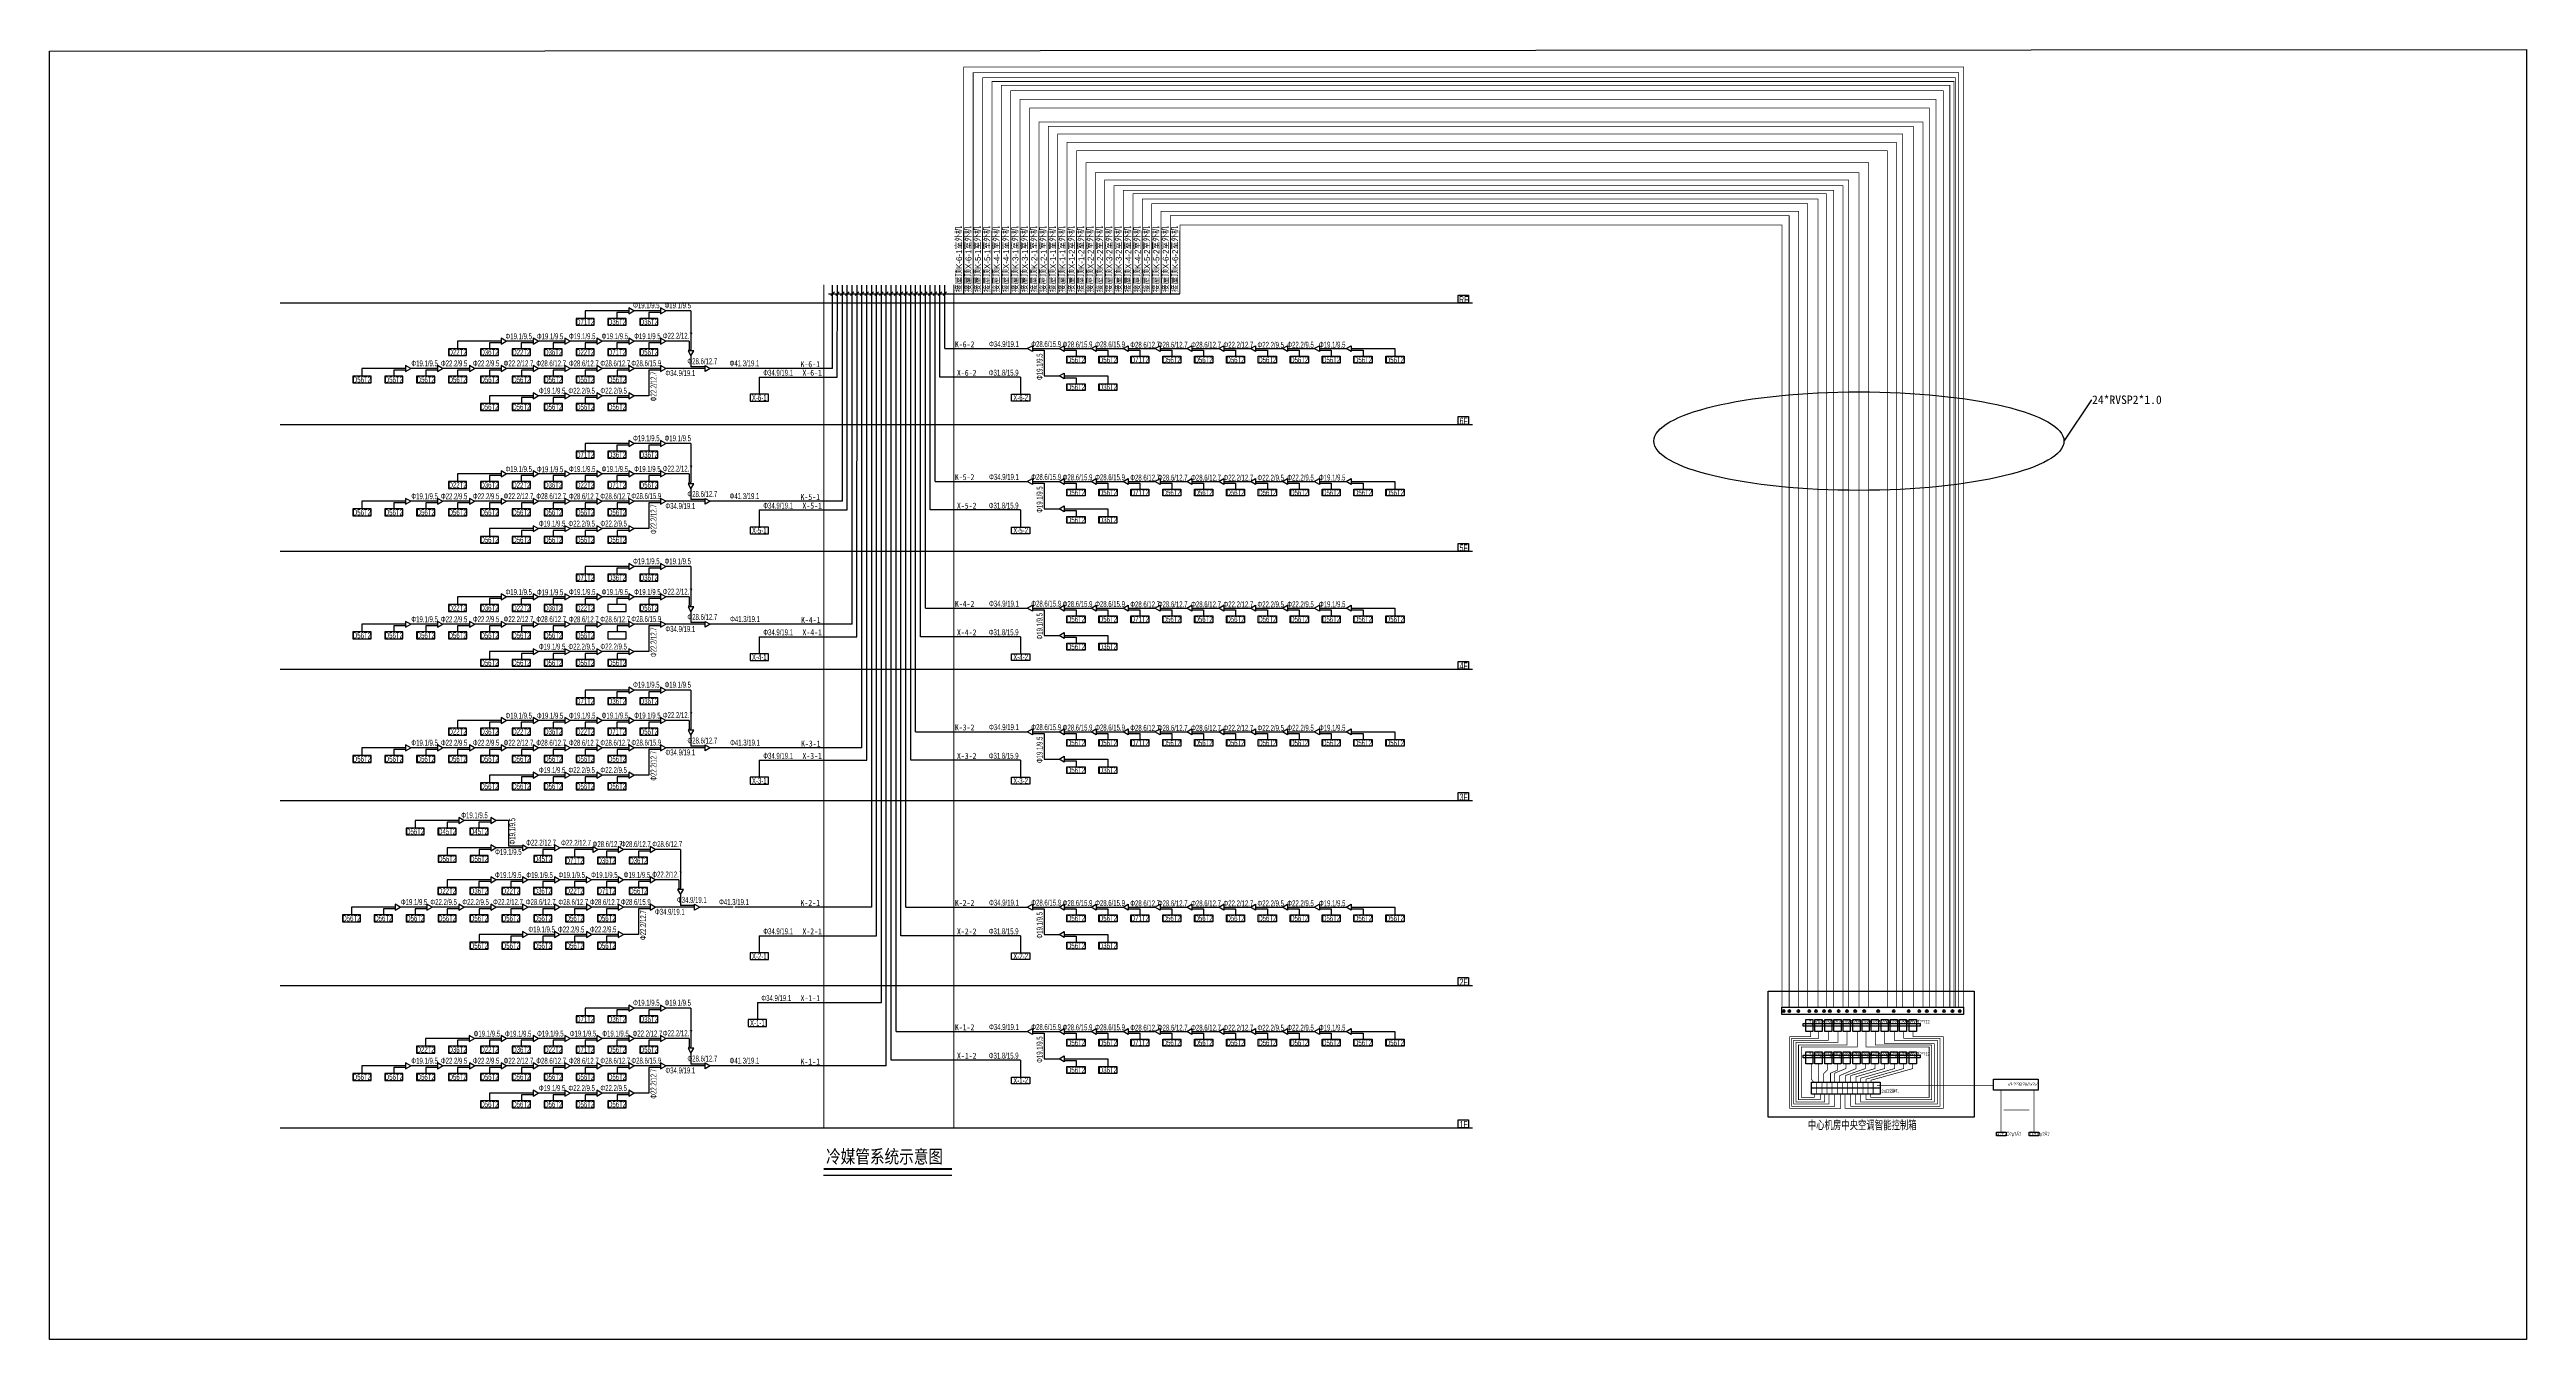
# Model space of a CAD drawing. Extents: x 89829915 to 90681759, y 101112474 to 101187995.
# Drawn here: x 90536748 to 90681759, y 101112474 to 101187995 of the extents above; entities outside this region: 2.
import ezdxf
from ezdxf import colors
from ezdxf.entities.mleader import LeaderData, LeaderLine
from ezdxf.enums import TextEntityAlignment as Align
from ezdxf.math import Vec2, Vec3

# ---------------------------------------------------------------- set-up
doc = ezdxf.new("R2010")
doc.units = 0
doc.header["$LTSCALE"] = 1000
doc.linetypes.add('DASHED', pattern=[0.75, 0.5, -0.25])
doc.linetypes.add('HIDDEN', pattern=[0.375, 0.25, -0.125])
for name, color, linetype in [('ACS_COM', 7, 'CONTINUOUS'), ('ACS_COM_BZ', 3, 'CONTINUOUS'), ('ACS_KT_BZ', 3, 'CONTINUOUS'), ('ACS_SMOKE BAY', 2, 'DASHED')]:
    doc.layers.add(name, color=color, linetype=linetype)
doc.layers.add('ACS_DLJ_BZ', color=3, linetype='CONTINUOUS', lineweight=0)
doc.layers.add('ACS_DLJ_QYG', color=130, linetype='CONTINUOUS', lineweight=30)
doc.styles.add('-黑体', font='simhei.ttf', dxfattribs={"width": 0.8})
doc.styles.get("Standard").update_dxf_attribs({"font": ''})
doc.styles.add('wz', font='xcsg.shx', dxfattribs={"width": 0.7, "bigfont": '12hztxt.shx'})
doc.styles.get('Standard').set_extended_font_data('SimSun')

# ---------------------------------------------------------------- blocks, each defined once
blk = doc.blocks.new('A$C00525EC6')
at = {"layer": 'ACS_COM', "color": 3}
for p, q in [((0, 66), (-58, 66)), ((0, 0), (-58, 0)), ((0, -115), (0, 115)), ((0, 115), (199, 0)), ((199, 0), (0, -115))]:
    blk.add_line(p, q, dxfattribs=at)

msp = doc.modelspace()

# ---------------------------------------------------------------- linework, layer by layer
at = {"layer": 'ACS_COM'}
for p, q in [((90550248, 101173158), (90620047, 101173158)), ((90550248, 101166046), (90620047, 101166046)), ((90550248, 101158617), (90620047, 101158617)), ((90550248, 101151710), (90620047, 101151710)), ((90550248, 101144026), (90620047, 101144026)), ((90550248, 101133198), (90620047, 101133198)), ((90550248, 101124861), (90620047, 101124861))]:
    msp.add_line(p, q, dxfattribs=at)
at = {"layer": 'ACS_COM', "color": 7}
msp.add_line((90582067, 101122102), (90589570, 101122102), dxfattribs=at)
at = {"layer": 'ACS_COM'}
for points in [[(90619827, 101173158), (90619219, 101173158), (90619219, 101173623), (90619827, 101173623)], [(90619827, 101166046), (90619219, 101166046), (90619219, 101166511), (90619827, 101166511)], [(90619827, 101158617), (90619219, 101158617), (90619219, 101159082), (90619827, 101159082)], [(90619827, 101151709), (90619219, 101151709), (90619219, 101152175), (90619827, 101152175)], [(90619827, 101144026), (90619219, 101144026), (90619219, 101144491), (90619827, 101144491)], [(90619827, 101133198), (90619219, 101133198), (90619219, 101133663), (90619827, 101133663)], [(90619827, 101124861), (90619219, 101124861), (90619219, 101125326), (90619827, 101125326)]]:
    msp.add_lwpolyline(points, close=True, dxfattribs=at)
at = {"layer": 'ACS_COM', "color": 2}
for points, elevation in [([(90568633, 101172252), (90567570, 101172252), (90567570, 101171852), (90568633, 101171852)], 1), ([(90568633, 101172252), (90567570, 101172252), (90567570, 101171852), (90568633, 101171852)], 1), ([(90570500, 101172252), (90569437, 101172252), (90569437, 101171852), (90570500, 101171852)], 1), ([(90570500, 101172252), (90569437, 101172252), (90569437, 101171852), (90570500, 101171852)], 1), ([(90572366, 101172252), (90571304, 101172252), (90571304, 101171852), (90572366, 101171852)], 1), ([(90572366, 101172252), (90571304, 101172252), (90571304, 101171852), (90572366, 101171852)], 1), ([(90561166, 101170473), (90560104, 101170473), (90560104, 101170073), (90561166, 101170073)], 1), ([(90561166, 101170473), (90560104, 101170473), (90560104, 101170073), (90561166, 101170073)], 1), ([(90563033, 101170473), (90561970, 101170473), (90561970, 101170073), (90563033, 101170073)], 1), ([(90563033, 101170473), (90561970, 101170473), (90561970, 101170073), (90563033, 101170073)], 1), ([(90564900, 101170473), (90563837, 101170473), (90563837, 101170073), (90564900, 101170073)], 1), ([(90564900, 101170473), (90563837, 101170473), (90563837, 101170073), (90564900, 101170073)], 1), ([(90566766, 101170473), (90565704, 101170473), (90565704, 101170073), (90566766, 101170073)], 1), ([(90566766, 101170473), (90565704, 101170473), (90565704, 101170073), (90566766, 101170073)], 1), ([(90568633, 101170473), (90567570, 101170473), (90567570, 101170073), (90568633, 101170073)], 1), ([(90568633, 101170473), (90567570, 101170473), (90567570, 101170073), (90568633, 101170073)], 1), ([(90570500, 101170473), (90569437, 101170473), (90569437, 101170073), (90570500, 101170073)], 1), ([(90570500, 101170473), (90569437, 101170473), (90569437, 101170073), (90570500, 101170073)], 1), ([(90572366, 101170473), (90571304, 101170473), (90571304, 101170073), (90572366, 101170073)], 1), ([(90572366, 101170473), (90571304, 101170473), (90571304, 101170073), (90572366, 101170073)], 1), ([(90572366, 101170473), (90571304, 101170473), (90571304, 101170073), (90572366, 101170073)], 1), ([(90572366, 101170473), (90571304, 101170473), (90571304, 101170073), (90572366, 101170073)], 1), ([(90555570, 101168872), (90554507, 101168872), (90554507, 101168472), (90555570, 101168472)], 1), ([(90555570, 101168872), (90554507, 101168872), (90554507, 101168472), (90555570, 101168472)], 1), ([(90557436, 101168872), (90556374, 101168872), (90556374, 101168472), (90557436, 101168472)], 1), ([(90557436, 101168872), (90556374, 101168872), (90556374, 101168472), (90557436, 101168472)], 1), ([(90559303, 101168872), (90558240, 101168872), (90558240, 101168472), (90559303, 101168472)], 1), ([(90559303, 101168872), (90558240, 101168872), (90558240, 101168472), (90559303, 101168472)], 1), ([(90561170, 101168872), (90560107, 101168872), (90560107, 101168472), (90561170, 101168472)], 1), ([(90561170, 101168872), (90560107, 101168872), (90560107, 101168472), (90561170, 101168472)], 1), ([(90563036, 101168872), (90561974, 101168872), (90561974, 101168472), (90563036, 101168472)], 1), ([(90563036, 101168872), (90561974, 101168872), (90561974, 101168472), (90563036, 101168472)], 1), ([(90564903, 101168872), (90563840, 101168872), (90563840, 101168472), (90564903, 101168472)], 1), ([(90564903, 101168872), (90563840, 101168872), (90563840, 101168472), (90564903, 101168472)], 1), ([(90566770, 101168872), (90565707, 101168872), (90565707, 101168472), (90566770, 101168472)], 1), ([(90566770, 101168872), (90565707, 101168872), (90565707, 101168472), (90566770, 101168472)], 1), ([(90568636, 101168872), (90567574, 101168872), (90567574, 101168472), (90568636, 101168472)], 1), ([(90568636, 101168872), (90567574, 101168872), (90567574, 101168472), (90568636, 101168472)], 1), ([(90568636, 101168872), (90567574, 101168872), (90567574, 101168472), (90568636, 101168472)], 1), ([(90568636, 101168872), (90567574, 101168872), (90567574, 101168472), (90568636, 101168472)], 1), ([(90570503, 101168872), (90569440, 101168872), (90569440, 101168472), (90570503, 101168472)], 1), ([(90570503, 101168872), (90569440, 101168872), (90569440, 101168472), (90570503, 101168472)], 1), ([(90563036, 101167270), (90561974, 101167270), (90561974, 101166870), (90563036, 101166870)], 1), ([(90563036, 101167270), (90561974, 101167270), (90561974, 101166870), (90563036, 101166870)], 1), ([(90564903, 101167270), (90563840, 101167270), (90563840, 101166870), (90564903, 101166870)], 1), ([(90564903, 101167270), (90563840, 101167270), (90563840, 101166870), (90564903, 101166870)], 1), ([(90566770, 101167270), (90565707, 101167270), (90565707, 101166870), (90566770, 101166870)], 1), ([(90566770, 101167270), (90565707, 101167270), (90565707, 101166870), (90566770, 101166870)], 1), ([(90568636, 101167270), (90567574, 101167270), (90567574, 101166870), (90568636, 101166870)], 1), ([(90568636, 101167270), (90567574, 101167270), (90567574, 101166870), (90568636, 101166870)], 1), ([(90570503, 101167270), (90569440, 101167270), (90569440, 101166870), (90570503, 101166870)], 1), ([(90570503, 101167270), (90569440, 101167270), (90569440, 101166870), (90570503, 101166870)], 1), ([(90578831, 101167817), (90577769, 101167817), (90577769, 101167417), (90578831, 101167417)], -306), ([(90568633, 101164476), (90567570, 101164476), (90567570, 101164076), (90568633, 101164076)], 1), ([(90568633, 101164476), (90567570, 101164476), (90567570, 101164076), (90568633, 101164076)], 1), ([(90570500, 101164476), (90569437, 101164476), (90569437, 101164076), (90570500, 101164076)], 1), ([(90570500, 101164476), (90569437, 101164476), (90569437, 101164076), (90570500, 101164076)], 1), ([(90572366, 101164476), (90571304, 101164476), (90571304, 101164076), (90572366, 101164076)], 1), ([(90572366, 101164476), (90571304, 101164476), (90571304, 101164076), (90572366, 101164076)], 1), ([(90561166, 101162697), (90560104, 101162697), (90560104, 101162297), (90561166, 101162297)], 1), ([(90561166, 101162697), (90560104, 101162697), (90560104, 101162297), (90561166, 101162297)], 1), ([(90563033, 101162697), (90561970, 101162697), (90561970, 101162297), (90563033, 101162297)], 1), ([(90563033, 101162697), (90561970, 101162697), (90561970, 101162297), (90563033, 101162297)], 1), ([(90564900, 101162697), (90563837, 101162697), (90563837, 101162297), (90564900, 101162297)], 1), ([(90564900, 101162697), (90563837, 101162697), (90563837, 101162297), (90564900, 101162297)], 1), ([(90566766, 101162697), (90565704, 101162697), (90565704, 101162297), (90566766, 101162297)], 1), ([(90566766, 101162697), (90565704, 101162697), (90565704, 101162297), (90566766, 101162297)], 1), ([(90568633, 101162697), (90567570, 101162697), (90567570, 101162297), (90568633, 101162297)], 1), ([(90568633, 101162697), (90567570, 101162697), (90567570, 101162297), (90568633, 101162297)], 1), ([(90570500, 101162697), (90569437, 101162697), (90569437, 101162297), (90570500, 101162297)], 1), ([(90570500, 101162697), (90569437, 101162697), (90569437, 101162297), (90570500, 101162297)], 1), ([(90572366, 101162697), (90571304, 101162697), (90571304, 101162297), (90572366, 101162297)], 1), ([(90572366, 101162697), (90571304, 101162697), (90571304, 101162297), (90572366, 101162297)], 1), ([(90572366, 101162697), (90571304, 101162697), (90571304, 101162297), (90572366, 101162297)], 1), ([(90572366, 101162697), (90571304, 101162697), (90571304, 101162297), (90572366, 101162297)], 1), ([(90555570, 101161096), (90554507, 101161096), (90554507, 101160696), (90555570, 101160696)], 1), ([(90555570, 101161096), (90554507, 101161096), (90554507, 101160696), (90555570, 101160696)], 1), ([(90557436, 101161096), (90556374, 101161096), (90556374, 101160696), (90557436, 101160696)], 1), ([(90557436, 101161096), (90556374, 101161096), (90556374, 101160696), (90557436, 101160696)], 1), ([(90559303, 101161096), (90558240, 101161096), (90558240, 101160696), (90559303, 101160696)], 1), ([(90559303, 101161096), (90558240, 101161096), (90558240, 101160696), (90559303, 101160696)], 1), ([(90561170, 101161096), (90560107, 101161096), (90560107, 101160696), (90561170, 101160696)], 1), ([(90561170, 101161096), (90560107, 101161096), (90560107, 101160696), (90561170, 101160696)], 1), ([(90563036, 101161096), (90561974, 101161096), (90561974, 101160696), (90563036, 101160696)], 1), ([(90563036, 101161096), (90561974, 101161096), (90561974, 101160696), (90563036, 101160696)], 1), ([(90564903, 101161096), (90563840, 101161096), (90563840, 101160696), (90564903, 101160696)], 1), ([(90564903, 101161096), (90563840, 101161096), (90563840, 101160696), (90564903, 101160696)], 1), ([(90566770, 101161096), (90565707, 101161096), (90565707, 101160696), (90566770, 101160696)], 1), ([(90566770, 101161096), (90565707, 101161096), (90565707, 101160696), (90566770, 101160696)], 1), ([(90568636, 101161096), (90567574, 101161096), (90567574, 101160696), (90568636, 101160696)], 1), ([(90568636, 101161096), (90567574, 101161096), (90567574, 101160696), (90568636, 101160696)], 1), ([(90568636, 101161096), (90567574, 101161096), (90567574, 101160696), (90568636, 101160696)], 1), ([(90568636, 101161096), (90567574, 101161096), (90567574, 101160696), (90568636, 101160696)], 1), ([(90570503, 101161096), (90569440, 101161096), (90569440, 101160696), (90570503, 101160696)], 1), ([(90570503, 101161096), (90569440, 101161096), (90569440, 101160696), (90570503, 101160696)], 1), ([(90578831, 101160040), (90577769, 101160040), (90577769, 101159640), (90578831, 101159640)], -306), ([(90563036, 101159494), (90561974, 101159494), (90561974, 101159094), (90563036, 101159094)], 1), ([(90563036, 101159494), (90561974, 101159494), (90561974, 101159094), (90563036, 101159094)], 1), ([(90564903, 101159494), (90563840, 101159494), (90563840, 101159094), (90564903, 101159094)], 1), ([(90564903, 101159494), (90563840, 101159494), (90563840, 101159094), (90564903, 101159094)], 1), ([(90566770, 101159494), (90565707, 101159494), (90565707, 101159094), (90566770, 101159094)], 1), ([(90566770, 101159494), (90565707, 101159494), (90565707, 101159094), (90566770, 101159094)], 1), ([(90568636, 101159494), (90567574, 101159494), (90567574, 101159094), (90568636, 101159094)], 1), ([(90568636, 101159494), (90567574, 101159494), (90567574, 101159094), (90568636, 101159094)], 1), ([(90570503, 101159494), (90569440, 101159494), (90569440, 101159094), (90570503, 101159094)], 1), ([(90570503, 101159494), (90569440, 101159494), (90569440, 101159094), (90570503, 101159094)], 1), ([(90568633, 101157275), (90567570, 101157275), (90567570, 101156875), (90568633, 101156875)], 1), ([(90568633, 101157275), (90567570, 101157275), (90567570, 101156875), (90568633, 101156875)], 1), ([(90570500, 101157275), (90569437, 101157275), (90569437, 101156875), (90570500, 101156875)], 1), ([(90570500, 101157275), (90569437, 101157275), (90569437, 101156875), (90570500, 101156875)], 1), ([(90572366, 101157275), (90571304, 101157275), (90571304, 101156875), (90572366, 101156875)], 1), ([(90572366, 101157275), (90571304, 101157275), (90571304, 101156875), (90572366, 101156875)], 1), ([(90561166, 101155496), (90560104, 101155496), (90560104, 101155096), (90561166, 101155096)], 1), ([(90561166, 101155496), (90560104, 101155496), (90560104, 101155096), (90561166, 101155096)], 1), ([(90563033, 101155496), (90561970, 101155496), (90561970, 101155096), (90563033, 101155096)], 1), ([(90563033, 101155496), (90561970, 101155496), (90561970, 101155096), (90563033, 101155096)], 1), ([(90564900, 101155496), (90563837, 101155496), (90563837, 101155096), (90564900, 101155096)], 1), ([(90564900, 101155496), (90563837, 101155496), (90563837, 101155096), (90564900, 101155096)], 1), ([(90566766, 101155496), (90565704, 101155496), (90565704, 101155096), (90566766, 101155096)], 1), ([(90566766, 101155496), (90565704, 101155496), (90565704, 101155096), (90566766, 101155096)], 1), ([(90568633, 101155496), (90567570, 101155496), (90567570, 101155096), (90568633, 101155096)], 1), ([(90568633, 101155496), (90567570, 101155496), (90567570, 101155096), (90568633, 101155096)], 1), ([(90570500, 101155496), (90569437, 101155496), (90569437, 101155096), (90570500, 101155096)], 1), ([(90570500, 101155496), (90569437, 101155496), (90569437, 101155096), (90570500, 101155096)], 1), ([(90572366, 101155496), (90571304, 101155496), (90571304, 101155096), (90572366, 101155096)], 1), ([(90572366, 101155496), (90571304, 101155496), (90571304, 101155096), (90572366, 101155096)], 1), ([(90572366, 101155496), (90571304, 101155496), (90571304, 101155096), (90572366, 101155096)], 1), ([(90572366, 101155496), (90571304, 101155496), (90571304, 101155096), (90572366, 101155096)], 1), ([(90555570, 101153895), (90554507, 101153895), (90554507, 101153495), (90555570, 101153495)], 1), ([(90555570, 101153895), (90554507, 101153895), (90554507, 101153495), (90555570, 101153495)], 1), ([(90557436, 101153895), (90556374, 101153895), (90556374, 101153495), (90557436, 101153495)], 1), ([(90557436, 101153895), (90556374, 101153895), (90556374, 101153495), (90557436, 101153495)], 1), ([(90559303, 101153895), (90558240, 101153895), (90558240, 101153495), (90559303, 101153495)], 1), ([(90559303, 101153895), (90558240, 101153895), (90558240, 101153495), (90559303, 101153495)], 1), ([(90561170, 101153895), (90560107, 101153895), (90560107, 101153495), (90561170, 101153495)], 1), ([(90561170, 101153895), (90560107, 101153895), (90560107, 101153495), (90561170, 101153495)], 1), ([(90563036, 101153895), (90561974, 101153895), (90561974, 101153495), (90563036, 101153495)], 1), ([(90563036, 101153895), (90561974, 101153895), (90561974, 101153495), (90563036, 101153495)], 1), ([(90564903, 101153895), (90563840, 101153895), (90563840, 101153495), (90564903, 101153495)], 1), ([(90564903, 101153895), (90563840, 101153895), (90563840, 101153495), (90564903, 101153495)], 1), ([(90566770, 101153895), (90565707, 101153895), (90565707, 101153495), (90566770, 101153495)], 1), ([(90566770, 101153895), (90565707, 101153895), (90565707, 101153495), (90566770, 101153495)], 1), ([(90568636, 101153895), (90567574, 101153895), (90567574, 101153495), (90568636, 101153495)], 1), ([(90568636, 101153895), (90567574, 101153895), (90567574, 101153495), (90568636, 101153495)], 1), ([(90568636, 101153895), (90567574, 101153895), (90567574, 101153495), (90568636, 101153495)], 1), ([(90568636, 101153895), (90567574, 101153895), (90567574, 101153495), (90568636, 101153495)], 1), ([(90570503, 101153895), (90569440, 101153895), (90569440, 101153495), (90570503, 101153495)], 1), ([(90570503, 101153895), (90569440, 101153895), (90569440, 101153495), (90570503, 101153495)], 1), ([(90578831, 101152621), (90577769, 101152621), (90577769, 101152222), (90578831, 101152222)], 94), ([(90563036, 101152293), (90561974, 101152293), (90561974, 101151893), (90563036, 101151893)], 1), ([(90563036, 101152293), (90561974, 101152293), (90561974, 101151893), (90563036, 101151893)], 1), ([(90564903, 101152293), (90563840, 101152293), (90563840, 101151893), (90564903, 101151893)], 1), ([(90564903, 101152293), (90563840, 101152293), (90563840, 101151893), (90564903, 101151893)], 1), ([(90566770, 101152293), (90565707, 101152293), (90565707, 101151893), (90566770, 101151893)], 1), ([(90566770, 101152293), (90565707, 101152293), (90565707, 101151893), (90566770, 101151893)], 1), ([(90568636, 101152293), (90567574, 101152293), (90567574, 101151893), (90568636, 101151893)], 1), ([(90568636, 101152293), (90567574, 101152293), (90567574, 101151893), (90568636, 101151893)], 1), ([(90570503, 101152293), (90569440, 101152293), (90569440, 101151893), (90570503, 101151893)], 1), ([(90570503, 101152293), (90569440, 101152293), (90569440, 101151893), (90570503, 101151893)], 1), ([(90568633, 101150042), (90567570, 101150042), (90567570, 101149642), (90568633, 101149642)], 1), ([(90568633, 101150042), (90567570, 101150042), (90567570, 101149642), (90568633, 101149642)], 1), ([(90570500, 101150042), (90569437, 101150042), (90569437, 101149642), (90570500, 101149642)], 1), ([(90570500, 101150042), (90569437, 101150042), (90569437, 101149642), (90570500, 101149642)], 1), ([(90572366, 101150042), (90571304, 101150042), (90571304, 101149642), (90572366, 101149642)], 1), ([(90572366, 101150042), (90571304, 101150042), (90571304, 101149642), (90572366, 101149642)], 1), ([(90561166, 101148263), (90560104, 101148263), (90560104, 101147863), (90561166, 101147863)], 1), ([(90561166, 101148263), (90560104, 101148263), (90560104, 101147863), (90561166, 101147863)], 1), ([(90563033, 101148263), (90561970, 101148263), (90561970, 101147863), (90563033, 101147863)], 1), ([(90563033, 101148263), (90561970, 101148263), (90561970, 101147863), (90563033, 101147863)], 1), ([(90564900, 101148263), (90563837, 101148263), (90563837, 101147863), (90564900, 101147863)], 1), ([(90564900, 101148263), (90563837, 101148263), (90563837, 101147863), (90564900, 101147863)], 1), ([(90566766, 101148263), (90565704, 101148263), (90565704, 101147863), (90566766, 101147863)], 1), ([(90566766, 101148263), (90565704, 101148263), (90565704, 101147863), (90566766, 101147863)], 1), ([(90568633, 101148263), (90567570, 101148263), (90567570, 101147863), (90568633, 101147863)], 1), ([(90568633, 101148263), (90567570, 101148263), (90567570, 101147863), (90568633, 101147863)], 1), ([(90570500, 101148263), (90569437, 101148263), (90569437, 101147863), (90570500, 101147863)], 1), ([(90570500, 101148263), (90569437, 101148263), (90569437, 101147863), (90570500, 101147863)], 1), ([(90572366, 101148263), (90571304, 101148263), (90571304, 101147863), (90572366, 101147863)], 1), ([(90572366, 101148263), (90571304, 101148263), (90571304, 101147863), (90572366, 101147863)], 1), ([(90572366, 101148263), (90571304, 101148263), (90571304, 101147863), (90572366, 101147863)], 1), ([(90572366, 101148263), (90571304, 101148263), (90571304, 101147863), (90572366, 101147863)], 1), ([(90555570, 101146661), (90554507, 101146661), (90554507, 101146261), (90555570, 101146261)], 1), ([(90555570, 101146661), (90554507, 101146661), (90554507, 101146261), (90555570, 101146261)], 1), ([(90557436, 101146661), (90556374, 101146661), (90556374, 101146261), (90557436, 101146261)], 1), ([(90557436, 101146661), (90556374, 101146661), (90556374, 101146261), (90557436, 101146261)], 1), ([(90559303, 101146661), (90558240, 101146661), (90558240, 101146261), (90559303, 101146261)], 1), ([(90559303, 101146661), (90558240, 101146661), (90558240, 101146261), (90559303, 101146261)], 1), ([(90561170, 101146661), (90560107, 101146661), (90560107, 101146261), (90561170, 101146261)], 1), ([(90561170, 101146661), (90560107, 101146661), (90560107, 101146261), (90561170, 101146261)], 1), ([(90563036, 101146661), (90561974, 101146661), (90561974, 101146261), (90563036, 101146261)], 1), ([(90563036, 101146661), (90561974, 101146661), (90561974, 101146261), (90563036, 101146261)], 1), ([(90564903, 101146661), (90563840, 101146661), (90563840, 101146261), (90564903, 101146261)], 1), ([(90564903, 101146661), (90563840, 101146661), (90563840, 101146261), (90564903, 101146261)], 1), ([(90566770, 101146661), (90565707, 101146661), (90565707, 101146261), (90566770, 101146261)], 1), ([(90566770, 101146661), (90565707, 101146661), (90565707, 101146261), (90566770, 101146261)], 1), ([(90568636, 101146661), (90567574, 101146661), (90567574, 101146261), (90568636, 101146261)], 1), ([(90568636, 101146661), (90567574, 101146661), (90567574, 101146261), (90568636, 101146261)], 1), ([(90568636, 101146661), (90567574, 101146661), (90567574, 101146261), (90568636, 101146261)], 1), ([(90568636, 101146661), (90567574, 101146661), (90567574, 101146261), (90568636, 101146261)], 1), ([(90570503, 101146661), (90569440, 101146661), (90569440, 101146261), (90570503, 101146261)], 1), ([(90570503, 101146661), (90569440, 101146661), (90569440, 101146261), (90570503, 101146261)], 1), ([(90578831, 101145388), (90577769, 101145388), (90577769, 101144988), (90578831, 101144988)], -306), ([(90563036, 101145060), (90561974, 101145060), (90561974, 101144660), (90563036, 101144660)], 1), ([(90563036, 101145060), (90561974, 101145060), (90561974, 101144660), (90563036, 101144660)], 1), ([(90564903, 101145060), (90563840, 101145060), (90563840, 101144660), (90564903, 101144660)], 1), ([(90564903, 101145060), (90563840, 101145060), (90563840, 101144660), (90564903, 101144660)], 1), ([(90566770, 101145060), (90565707, 101145060), (90565707, 101144660), (90566770, 101144660)], 1), ([(90566770, 101145060), (90565707, 101145060), (90565707, 101144660), (90566770, 101144660)], 1), ([(90568636, 101145060), (90567574, 101145060), (90567574, 101144660), (90568636, 101144660)], 1), ([(90568636, 101145060), (90567574, 101145060), (90567574, 101144660), (90568636, 101144660)], 1), ([(90570503, 101145060), (90569440, 101145060), (90569440, 101144660), (90570503, 101144660)], 1), ([(90570503, 101145060), (90569440, 101145060), (90569440, 101144660), (90570503, 101144660)], 1), ([(90558685, 101142414), (90557623, 101142414), (90557623, 101142014), (90558685, 101142014)], 1), ([(90560552, 101142414), (90559490, 101142414), (90559490, 101142014), (90560552, 101142014)], 1), ([(90562419, 101142414), (90561356, 101142414), (90561356, 101142014), (90562419, 101142014)], 1), ([(90560562, 101140812), (90559500, 101140812), (90559500, 101140412), (90560562, 101140412)], 1), ([(90562429, 101140812), (90561366, 101140812), (90561366, 101140412), (90562429, 101140412)], 1), ([(90566162, 101140812), (90565100, 101140812), (90565100, 101140412), (90566162, 101140412)], 1), ([(90568019, 101140713), (90566956, 101140713), (90566956, 101140313), (90568019, 101140313)], 1), ([(90568019, 101140713), (90566956, 101140713), (90566956, 101140313), (90568019, 101140313)], 1), ([(90569885, 101140713), (90568823, 101140713), (90568823, 101140313), (90569885, 101140313)], 1), ([(90569885, 101140713), (90568823, 101140713), (90568823, 101140313), (90569885, 101140313)], 1), ([(90571752, 101140713), (90570690, 101140713), (90570690, 101140313), (90571752, 101140313)], 1), ([(90571752, 101140713), (90570690, 101140713), (90570690, 101140313), (90571752, 101140313)], 1), ([(90560552, 101138934), (90559490, 101138934), (90559490, 101138534), (90560552, 101138534)], 1), ([(90560552, 101138934), (90559490, 101138934), (90559490, 101138534), (90560552, 101138534)], 1), ([(90562419, 101138934), (90561356, 101138934), (90561356, 101138534), (90562419, 101138534)], 1), ([(90562419, 101138934), (90561356, 101138934), (90561356, 101138534), (90562419, 101138534)], 1), ([(90564285, 101138934), (90563223, 101138934), (90563223, 101138534), (90564285, 101138534)], 1), ([(90564285, 101138934), (90563223, 101138934), (90563223, 101138534), (90564285, 101138534)], 1), ([(90566152, 101138934), (90565090, 101138934), (90565090, 101138534), (90566152, 101138534)], 1), ([(90566152, 101138934), (90565090, 101138934), (90565090, 101138534), (90566152, 101138534)], 1), ([(90568019, 101138934), (90566956, 101138934), (90566956, 101138534), (90568019, 101138534)], 1), ([(90568019, 101138934), (90566956, 101138934), (90566956, 101138534), (90568019, 101138534)], 1), ([(90569885, 101138934), (90568823, 101138934), (90568823, 101138534), (90569885, 101138534)], 1), ([(90569885, 101138934), (90568823, 101138934), (90568823, 101138534), (90569885, 101138534)], 1), ([(90571752, 101138934), (90570690, 101138934), (90570690, 101138534), (90571752, 101138534)], 1), ([(90571752, 101138934), (90570690, 101138934), (90570690, 101138534), (90571752, 101138534)], 1), ([(90571752, 101138934), (90570690, 101138934), (90570690, 101138534), (90571752, 101138534)], 1), ([(90571752, 101138934), (90570690, 101138934), (90570690, 101138534), (90571752, 101138534)], 1), ([(90554955, 101137333), (90553893, 101137333), (90553893, 101136933), (90554955, 101136933)], 1), ([(90554955, 101137333), (90553893, 101137333), (90553893, 101136933), (90554955, 101136933)], 1), ([(90556822, 101137333), (90555760, 101137333), (90555760, 101136933), (90556822, 101136933)], 1), ([(90556822, 101137333), (90555760, 101137333), (90555760, 101136933), (90556822, 101136933)], 1), ([(90558689, 101137333), (90557626, 101137333), (90557626, 101136933), (90558689, 101136933)], 1), ([(90558689, 101137333), (90557626, 101137333), (90557626, 101136933), (90558689, 101136933)], 1), ([(90560555, 101137333), (90559493, 101137333), (90559493, 101136933), (90560555, 101136933)], 1), ([(90560555, 101137333), (90559493, 101137333), (90559493, 101136933), (90560555, 101136933)], 1), ([(90562422, 101137333), (90561360, 101137333), (90561360, 101136933), (90562422, 101136933)], 1), ([(90562422, 101137333), (90561360, 101137333), (90561360, 101136933), (90562422, 101136933)], 1), ([(90564289, 101137333), (90563226, 101137333), (90563226, 101136933), (90564289, 101136933)], 1), ([(90564289, 101137333), (90563226, 101137333), (90563226, 101136933), (90564289, 101136933)], 1), ([(90566155, 101137333), (90565093, 101137333), (90565093, 101136933), (90566155, 101136933)], 1), ([(90566155, 101137333), (90565093, 101137333), (90565093, 101136933), (90566155, 101136933)], 1), ([(90568022, 101137333), (90566960, 101137333), (90566960, 101136933), (90568022, 101136933)], 1), ([(90568022, 101137333), (90566960, 101137333), (90566960, 101136933), (90568022, 101136933)], 1), ([(90568022, 101137333), (90566960, 101137333), (90566960, 101136933), (90568022, 101136933)], 1), ([(90568022, 101137333), (90566960, 101137333), (90566960, 101136933), (90568022, 101136933)], 1), ([(90569889, 101137333), (90568826, 101137333), (90568826, 101136933), (90569889, 101136933)], 1), ([(90569889, 101137333), (90568826, 101137333), (90568826, 101136933), (90569889, 101136933)], 1), ([(90562422, 101135731), (90561360, 101135731), (90561360, 101135331), (90562422, 101135331)], 1), ([(90562422, 101135731), (90561360, 101135731), (90561360, 101135331), (90562422, 101135331)], 1), ([(90564289, 101135731), (90563226, 101135731), (90563226, 101135331), (90564289, 101135331)], 1), ([(90564289, 101135731), (90563226, 101135731), (90563226, 101135331), (90564289, 101135331)], 1), ([(90566155, 101135731), (90565093, 101135731), (90565093, 101135331), (90566155, 101135331)], 1), ([(90566155, 101135731), (90565093, 101135731), (90565093, 101135331), (90566155, 101135331)], 1), ([(90568022, 101135731), (90566960, 101135731), (90566960, 101135331), (90568022, 101135331)], 1), ([(90568022, 101135731), (90566960, 101135731), (90566960, 101135331), (90568022, 101135331)], 1), ([(90569889, 101135731), (90568826, 101135731), (90568826, 101135331), (90569889, 101135331)], 1), ([(90569889, 101135731), (90568826, 101135731), (90568826, 101135331), (90569889, 101135331)], 1), ([(90578831, 101135115), (90577769, 101135115), (90577769, 101134715), (90578831, 101134715)], 94), ([(90568633, 101131423), (90567570, 101131423), (90567570, 101131023), (90568633, 101131023)], 1), ([(90568633, 101131423), (90567570, 101131423), (90567570, 101131023), (90568633, 101131023)], 1), ([(90570500, 101131423), (90569437, 101131423), (90569437, 101131023), (90570500, 101131023)], 1), ([(90570500, 101131423), (90569437, 101131423), (90569437, 101131023), (90570500, 101131023)], 1), ([(90572366, 101131423), (90571304, 101131423), (90571304, 101131023), (90572366, 101131023)], 1), ([(90572366, 101131423), (90571304, 101131423), (90571304, 101131023), (90572366, 101131023)], 1), ([(90578721, 101131203), (90577658, 101131203), (90577658, 101130803), (90578721, 101130803)], 453), ([(90559300, 101129645), (90558237, 101129645), (90558237, 101129245), (90559300, 101129245)], 1), ([(90559300, 101129645), (90558237, 101129645), (90558237, 101129245), (90559300, 101129245)], 1), ([(90561166, 101129645), (90560104, 101129645), (90560104, 101129245), (90561166, 101129245)], 1), ([(90561166, 101129645), (90560104, 101129645), (90560104, 101129245), (90561166, 101129245)], 1), ([(90563033, 101129645), (90561970, 101129645), (90561970, 101129245), (90563033, 101129245)], 1), ([(90563033, 101129645), (90561970, 101129645), (90561970, 101129245), (90563033, 101129245)], 1), ([(90564900, 101129645), (90563837, 101129645), (90563837, 101129245), (90564900, 101129245)], 1), ([(90564900, 101129645), (90563837, 101129645), (90563837, 101129245), (90564900, 101129245)], 1), ([(90566766, 101129645), (90565704, 101129645), (90565704, 101129245), (90566766, 101129245)], 1), ([(90566766, 101129645), (90565704, 101129645), (90565704, 101129245), (90566766, 101129245)], 1), ([(90568633, 101129645), (90567570, 101129645), (90567570, 101129245), (90568633, 101129245)], 1), ([(90568633, 101129645), (90567570, 101129645), (90567570, 101129245), (90568633, 101129245)], 1), ([(90570500, 101129645), (90569437, 101129645), (90569437, 101129245), (90570500, 101129245)], 1), ([(90570500, 101129645), (90569437, 101129645), (90569437, 101129245), (90570500, 101129245)], 1), ([(90570500, 101129645), (90569437, 101129645), (90569437, 101129245), (90570500, 101129245)], 1), ([(90570500, 101129645), (90569437, 101129645), (90569437, 101129245), (90570500, 101129245)], 1), ([(90572366, 101129645), (90571304, 101129645), (90571304, 101129245), (90572366, 101129245)], 1), ([(90572366, 101129645), (90571304, 101129645), (90571304, 101129245), (90572366, 101129245)], 1), ([(90572366, 101129645), (90571304, 101129645), (90571304, 101129245), (90572366, 101129245)], 1), ([(90572366, 101129645), (90571304, 101129645), (90571304, 101129245), (90572366, 101129245)], 1), ([(90555570, 101128043), (90554507, 101128043), (90554507, 101127643), (90555570, 101127643)], 1), ([(90555570, 101128043), (90554507, 101128043), (90554507, 101127643), (90555570, 101127643)], 1), ([(90557436, 101128043), (90556374, 101128043), (90556374, 101127643), (90557436, 101127643)], 1), ([(90557436, 101128043), (90556374, 101128043), (90556374, 101127643), (90557436, 101127643)], 1), ([(90559303, 101128043), (90558240, 101128043), (90558240, 101127643), (90559303, 101127643)], 1), ([(90559303, 101128043), (90558240, 101128043), (90558240, 101127643), (90559303, 101127643)], 1), ([(90561170, 101128043), (90560107, 101128043), (90560107, 101127643), (90561170, 101127643)], 1), ([(90561170, 101128043), (90560107, 101128043), (90560107, 101127643), (90561170, 101127643)], 1), ([(90563036, 101128043), (90561974, 101128043), (90561974, 101127643), (90563036, 101127643)], 1), ([(90563036, 101128043), (90561974, 101128043), (90561974, 101127643), (90563036, 101127643)], 1), ([(90564903, 101128043), (90563840, 101128043), (90563840, 101127643), (90564903, 101127643)], 1), ([(90564903, 101128043), (90563840, 101128043), (90563840, 101127643), (90564903, 101127643)], 1), ([(90566770, 101128043), (90565707, 101128043), (90565707, 101127643), (90566770, 101127643)], 1), ([(90566770, 101128043), (90565707, 101128043), (90565707, 101127643), (90566770, 101127643)], 1), ([(90568636, 101128043), (90567574, 101128043), (90567574, 101127643), (90568636, 101127643)], 1), ([(90568636, 101128043), (90567574, 101128043), (90567574, 101127643), (90568636, 101127643)], 1), ([(90568636, 101128043), (90567574, 101128043), (90567574, 101127643), (90568636, 101127643)], 1), ([(90568636, 101128043), (90567574, 101128043), (90567574, 101127643), (90568636, 101127643)], 1), ([(90570503, 101128043), (90569440, 101128043), (90569440, 101127643), (90570503, 101127643)], 1), ([(90570503, 101128043), (90569440, 101128043), (90569440, 101127643), (90570503, 101127643)], 1), ([(90563036, 101126442), (90561974, 101126442), (90561974, 101126042), (90563036, 101126042)], 1), ([(90563036, 101126442), (90561974, 101126442), (90561974, 101126042), (90563036, 101126042)], 1), ([(90564903, 101126442), (90563840, 101126442), (90563840, 101126042), (90564903, 101126042)], 1), ([(90564903, 101126442), (90563840, 101126442), (90563840, 101126042), (90564903, 101126042)], 1), ([(90566770, 101126442), (90565707, 101126442), (90565707, 101126042), (90566770, 101126042)], 1), ([(90566770, 101126442), (90565707, 101126442), (90565707, 101126042), (90566770, 101126042)], 1), ([(90568636, 101126442), (90567574, 101126442), (90567574, 101126042), (90568636, 101126042)], 1), ([(90568636, 101126442), (90567574, 101126442), (90567574, 101126042), (90568636, 101126042)], 1), ([(90570503, 101126442), (90569440, 101126442), (90569440, 101126042), (90570503, 101126042)], 1), ([(90570503, 101126442), (90569440, 101126442), (90569440, 101126042), (90570503, 101126042)], 1)]:
    msp.add_lwpolyline(points, close=True, dxfattribs=dict(at, elevation=elevation))
for points in [[(90596312, 101170034), (90597375, 101170034), (90597375, 101169634), (90596312, 101169634)], [(90598182, 101170034), (90599245, 101170034), (90599245, 101169634), (90598182, 101169634)], [(90600049, 101170034), (90601111, 101170034), (90601111, 101169634), (90600049, 101169634)], [(90601916, 101170034), (90602978, 101170034), (90602978, 101169634), (90601916, 101169634)], [(90601916, 101170034), (90602978, 101170034), (90602978, 101169634), (90601916, 101169634)], [(90603782, 101170034), (90604845, 101170034), (90604845, 101169634), (90603782, 101169634)], [(90605649, 101170034), (90606711, 101170034), (90606711, 101169634), (90605649, 101169634)], [(90607516, 101170034), (90608578, 101170034), (90608578, 101169634), (90607516, 101169634)], [(90609382, 101170034), (90610445, 101170034), (90610445, 101169634), (90609382, 101169634)], [(90611249, 101170034), (90612311, 101170034), (90612311, 101169634), (90611249, 101169634)], [(90613116, 101170034), (90614178, 101170034), (90614178, 101169634), (90613116, 101169634)], [(90614982, 101170034), (90616045, 101170034), (90616045, 101169634), (90614982, 101169634)], [(90596312, 101168432), (90597375, 101168432), (90597375, 101168032), (90596312, 101168032)], [(90598179, 101168432), (90599241, 101168432), (90599241, 101168032), (90598179, 101168032)], [(90593069, 101167817), (90594131, 101167817), (90594131, 101167417), (90593069, 101167417)], [(90596312, 101162258), (90597375, 101162258), (90597375, 101161858), (90596312, 101161858)], [(90598182, 101162258), (90599245, 101162258), (90599245, 101161858), (90598182, 101161858)], [(90600049, 101162258), (90601111, 101162258), (90601111, 101161858), (90600049, 101161858)], [(90601916, 101162258), (90602978, 101162258), (90602978, 101161858), (90601916, 101161858)], [(90601916, 101162258), (90602978, 101162258), (90602978, 101161858), (90601916, 101161858)], [(90603782, 101162258), (90604845, 101162258), (90604845, 101161858), (90603782, 101161858)], [(90605649, 101162258), (90606711, 101162258), (90606711, 101161858), (90605649, 101161858)], [(90607516, 101162258), (90608578, 101162258), (90608578, 101161858), (90607516, 101161858)], [(90609382, 101162258), (90610445, 101162258), (90610445, 101161858), (90609382, 101161858)], [(90611249, 101162258), (90612311, 101162258), (90612311, 101161858), (90611249, 101161858)], [(90613116, 101162258), (90614178, 101162258), (90614178, 101161858), (90613116, 101161858)], [(90614982, 101162258), (90616045, 101162258), (90616045, 101161858), (90614982, 101161858)], [(90593069, 101160040), (90594131, 101160040), (90594131, 101159640), (90593069, 101159640)], [(90596312, 101160656), (90597375, 101160656), (90597375, 101160256), (90596312, 101160256)], [(90598179, 101160656), (90599241, 101160656), (90599241, 101160256), (90598179, 101160256)], [(90596312, 101154839), (90597375, 101154839), (90597375, 101154439), (90596312, 101154439)], [(90598182, 101154839), (90599245, 101154839), (90599245, 101154439), (90598182, 101154439)], [(90600049, 101154839), (90601111, 101154839), (90601111, 101154439), (90600049, 101154439)], [(90601916, 101154839), (90602978, 101154839), (90602978, 101154439), (90601916, 101154439)], [(90601916, 101154839), (90602978, 101154839), (90602978, 101154439), (90601916, 101154439)], [(90603782, 101154839), (90604845, 101154839), (90604845, 101154439), (90603782, 101154439)], [(90605649, 101154839), (90606711, 101154839), (90606711, 101154439), (90605649, 101154439)], [(90607516, 101154839), (90608578, 101154839), (90608578, 101154439), (90607516, 101154439)], [(90609382, 101154839), (90610445, 101154839), (90610445, 101154439), (90609382, 101154439)], [(90611249, 101154839), (90612311, 101154839), (90612311, 101154439), (90611249, 101154439)], [(90613116, 101154839), (90614178, 101154839), (90614178, 101154439), (90613116, 101154439)], [(90614982, 101154839), (90616045, 101154839), (90616045, 101154439), (90614982, 101154439)], [(90593069, 101152621), (90594131, 101152621), (90594131, 101152222), (90593069, 101152222)], [(90596312, 101153237), (90597375, 101153237), (90597375, 101152837), (90596312, 101152837)], [(90598179, 101153237), (90599241, 101153237), (90599241, 101152837), (90598179, 101152837)], [(90596312, 101147605), (90597375, 101147605), (90597375, 101147205), (90596312, 101147205)], [(90598182, 101147605), (90599245, 101147605), (90599245, 101147205), (90598182, 101147205)], [(90600049, 101147605), (90601111, 101147605), (90601111, 101147205), (90600049, 101147205)], [(90601916, 101147605), (90602978, 101147605), (90602978, 101147205), (90601916, 101147205)], [(90601916, 101147605), (90602978, 101147605), (90602978, 101147205), (90601916, 101147205)], [(90603782, 101147605), (90604845, 101147605), (90604845, 101147205), (90603782, 101147205)], [(90605649, 101147605), (90606711, 101147605), (90606711, 101147205), (90605649, 101147205)], [(90607516, 101147605), (90608578, 101147605), (90608578, 101147205), (90607516, 101147205)], [(90609382, 101147605), (90610445, 101147605), (90610445, 101147205), (90609382, 101147205)], [(90611249, 101147605), (90612311, 101147605), (90612311, 101147205), (90611249, 101147205)], [(90613116, 101147605), (90614178, 101147605), (90614178, 101147205), (90613116, 101147205)], [(90614982, 101147605), (90616045, 101147605), (90616045, 101147205), (90614982, 101147205)], [(90593069, 101145388), (90594131, 101145388), (90594131, 101144988), (90593069, 101144988)], [(90596312, 101146004), (90597375, 101146004), (90597375, 101145604), (90596312, 101145604)], [(90598179, 101146004), (90599241, 101146004), (90599241, 101145604), (90598179, 101145604)], [(90596312, 101137333), (90597375, 101137333), (90597375, 101136933), (90596312, 101136933)], [(90598182, 101137333), (90599245, 101137333), (90599245, 101136933), (90598182, 101136933)], [(90600049, 101137333), (90601111, 101137333), (90601111, 101136933), (90600049, 101136933)], [(90601916, 101137333), (90602978, 101137333), (90602978, 101136933), (90601916, 101136933)], [(90601916, 101137333), (90602978, 101137333), (90602978, 101136933), (90601916, 101136933)], [(90603782, 101137333), (90604845, 101137333), (90604845, 101136933), (90603782, 101136933)], [(90605649, 101137333), (90606711, 101137333), (90606711, 101136933), (90605649, 101136933)], [(90607516, 101137333), (90608578, 101137333), (90608578, 101136933), (90607516, 101136933)], [(90609382, 101137333), (90610445, 101137333), (90610445, 101136933), (90609382, 101136933)], [(90611249, 101137333), (90612311, 101137333), (90612311, 101136933), (90611249, 101136933)], [(90613116, 101137333), (90614178, 101137333), (90614178, 101136933), (90613116, 101136933)], [(90614982, 101137333), (90616045, 101137333), (90616045, 101136933), (90614982, 101136933)], [(90593069, 101135115), (90594131, 101135115), (90594131, 101134715), (90593069, 101134715)], [(90596312, 101135731), (90597375, 101135731), (90597375, 101135331), (90596312, 101135331)], [(90598179, 101135731), (90599241, 101135731), (90599241, 101135331), (90598179, 101135331)], [(90596312, 101130053), (90597375, 101130053), (90597375, 101129653), (90596312, 101129653)], [(90598182, 101130053), (90599245, 101130053), (90599245, 101129653), (90598182, 101129653)], [(90600049, 101130053), (90601111, 101130053), (90601111, 101129653), (90600049, 101129653)], [(90601916, 101130053), (90602978, 101130053), (90602978, 101129653), (90601916, 101129653)], [(90601916, 101130053), (90602978, 101130053), (90602978, 101129653), (90601916, 101129653)], [(90603782, 101130053), (90604845, 101130053), (90604845, 101129653), (90603782, 101129653)], [(90605649, 101130053), (90606711, 101130053), (90606711, 101129653), (90605649, 101129653)], [(90607516, 101130053), (90608578, 101130053), (90608578, 101129653), (90607516, 101129653)], [(90609382, 101130053), (90610445, 101130053), (90610445, 101129653), (90609382, 101129653)], [(90611249, 101130053), (90612311, 101130053), (90612311, 101129653), (90611249, 101129653)], [(90613116, 101130053), (90614178, 101130053), (90614178, 101129653), (90613116, 101129653)], [(90614982, 101130053), (90616045, 101130053), (90616045, 101129653), (90614982, 101129653)], [(90593069, 101127836), (90594131, 101127836), (90594131, 101127436), (90593069, 101127436)], [(90596312, 101128451), (90597375, 101128451), (90597375, 101128051), (90596312, 101128051)], [(90598179, 101128451), (90599241, 101128451), (90599241, 101128051), (90598179, 101128051)]]:
    msp.add_lwpolyline(points, close=True, dxfattribs=at)
at = {"layer": 'ACS_COM', "const_width": 105}
msp.add_lwpolyline([(90582067, 101122457), (90589583, 101122457)], dxfattribs=at)
at = {"layer": 'ACS_COM_BZ', "color": 3}
for p, q in [((90638241, 101131632), (90638318, 101131772)), ((90638279, 101131702), (90638241, 101131632)), ((90638568, 101131632), (90638644, 101131772)), ((90638606, 101131702), (90638568, 101131632)), ((90639095, 101131632), (90639171, 101131772)), ((90639133, 101131702), (90639095, 101131632)), ((90639730, 101131632), (90639807, 101131772)), ((90639768, 101131702), (90639730, 101131632)), ((90640120, 101131632), (90640196, 101131772)), ((90640158, 101131702), (90640120, 101131632)), ((90640598, 101131632), (90640674, 101131772)), ((90640636, 101131702), (90640598, 101131632)), ((90640938, 101131632), (90641014, 101131772)), ((90640976, 101131702), (90640938, 101131632)), ((90641449, 101131632), (90641525, 101131772)), ((90641487, 101131702), (90641449, 101131632)), ((90641935, 101131632), (90642012, 101131772)), ((90641973, 101131702), (90641935, 101131632)), ((90642422, 101131632), (90642498, 101131772)), ((90642460, 101131702), (90642422, 101131632)), ((90642949, 101131632), (90643025, 101131772)), ((90642987, 101131702), (90642949, 101131632)), ((90643767, 101131632), (90643843, 101131772)), ((90643805, 101131702), (90643767, 101131632)), ((90644675, 101131632), (90644751, 101131772)), ((90644713, 101131702), (90644675, 101131632)), ((90645554, 101131632), (90645630, 101131772)), ((90645592, 101131702), (90645554, 101131632)), ((90646175, 101131632), (90646251, 101131772)), ((90646213, 101131702), (90646175, 101131632)), ((90646615, 101131632), (90646691, 101131772)), ((90646653, 101131702), (90646615, 101131632)), ((90647114, 101131632), (90647190, 101131772)), ((90647152, 101131702), (90647114, 101131632)), ((90647615, 101131632), (90647691, 101131772)), ((90647653, 101131702), (90647615, 101131632)), ((90648116, 101131632), (90648192, 101131772)), ((90648154, 101131702), (90648116, 101131632)), ((90648539, 101131632), (90648615, 101131772)), ((90648577, 101131702), (90648539, 101131632))]:
    msp.add_line(p, q, dxfattribs=at)
at = {"layer": 'ACS_COM_BZ'}
for points in [[(90536748, 101187892), (90681759, 101187995), (90681759, 101112474), (90536748, 101112474)], [(90639979, 101130508), (90639561, 101130508), (90639561, 101131215), (90639979, 101131215)], [(90640518, 101130508), (90640100, 101130508), (90640100, 101131215), (90640518, 101131215)], [(90641629, 101130508), (90641211, 101130508), (90641211, 101131215), (90641629, 101131215)], [(90642168, 101130508), (90641750, 101130508), (90641750, 101131215), (90642168, 101131215)], [(90643279, 101130508), (90642861, 101130508), (90642861, 101131215), (90643279, 101131215)], [(90643818, 101130508), (90643400, 101130508), (90643400, 101131215), (90643818, 101131215)], [(90644929, 101130508), (90644511, 101130508), (90644511, 101131215), (90644929, 101131215)], [(90645468, 101130508), (90645050, 101130508), (90645050, 101131215), (90645468, 101131215)], [(90639979, 101128615), (90639561, 101128615), (90639561, 101129322), (90639979, 101129322)], [(90640518, 101128615), (90640100, 101128615), (90640100, 101129322), (90640518, 101129322)], [(90641629, 101128615), (90641211, 101128615), (90641211, 101129322), (90641629, 101129322)], [(90642168, 101128615), (90641750, 101128615), (90641750, 101129322), (90642168, 101129322)], [(90643279, 101128615), (90642861, 101128615), (90642861, 101129322), (90643279, 101129322)], [(90643818, 101128615), (90643400, 101128615), (90643400, 101129322), (90643818, 101129322)], [(90644929, 101128615), (90644511, 101128615), (90644511, 101129322), (90644929, 101129322)], [(90645468, 101128615), (90645050, 101128615), (90645050, 101129322), (90645468, 101129322)]]:
    msp.add_lwpolyline(points, close=True, dxfattribs=at)
at = {"layer": 'ACS_COM_BZ', "color": 2, "const_width": 40, "elevation": -190, "flags": 128}
for points in [[(90590272, 101177376), (90590272, 101186967), (90648804, 101186967), (90648804, 101131927)], [(90590822, 101177376), (90590822, 101186648), (90648522, 101186648), (90648522, 101131927)], [(90591372, 101177376), (90591372, 101186345), (90648324, 101186345), (90648324, 101131927)], [(90591922, 101177376), (90591922, 101186123), (90648239, 101186123), (90648239, 101131927)], [(90592472, 101177376), (90592472, 101185905), (90648000, 101185905), (90648000, 101131927)], [(90593022, 101177376), (90593022, 101185087), (90593022, 101185592), (90647615, 101185592), (90647615, 101131927)], [(90593572, 101177376), (90593572, 101185087), (90647199, 101185087), (90647199, 101131927)], [(90594122, 101177376), (90594122, 101184567), (90646804, 101184567), (90646804, 101131927)], [(90594672, 101177376), (90594672, 101183760), (90646436, 101183760), (90646436, 101131927)], [(90595222, 101177376), (90595222, 101183496), (90645868, 101183496), (90645868, 101131927)], [(90595772, 101177376), (90595772, 101183044), (90645247, 101183044), (90645247, 101131927)], [(90596322, 101177376), (90596322, 101182568), (90644864, 101182568), (90644864, 101131927)], [(90596872, 101177376), (90596872, 101182076), (90644342, 101182076), (90644342, 101131927)], [(90597422, 101177376), (90597422, 101181380), (90643240, 101181380), (90643240, 101131927)], [(90597972, 101177376), (90597972, 101180788), (90642678, 101180788), (90642678, 101131927)], [(90598522, 101177376), (90598522, 101180354), (90642073, 101180354), (90642073, 101131927)], [(90599072, 101177376), (90599072, 101180020), (90641744, 101180020), (90641744, 101131927)], [(90599622, 101177376), (90599622, 101179746), (90641191, 101179746), (90641191, 101131927)], [(90600172, 101177376), (90600172, 101179549), (90640775, 101179549), (90640775, 101131927)], [(90600722, 101177376), (90600722, 101179245), (90640277, 101179245), (90640277, 101131927)], [(90601272, 101177376), (90601272, 101178973), (90639683, 101178973), (90639683, 101131927)], [(90601822, 101177376), (90601822, 101178516), (90639152, 101178516), (90639152, 101131927)], [(90602372, 101177376), (90602372, 101178263), (90638594, 101178263), (90638594, 101131927)], [(90602922, 101177376), (90602922, 101177724), (90638171, 101177724), (90638171, 101131927)], [(90638171, 101131927), (90648804, 101131927)]]:
    msp.add_lwpolyline(points, dxfattribs=at)
at = {"layer": 'ACS_COM_BZ', "color": 3}
msp.add_lwpolyline([(90637370, 101132861), (90649421, 101132861), (90649421, 101125494), (90637370, 101125494)], close=True, dxfattribs=at)
at = {"layer": 'ACS_COM_BZ', "color": 3, "elevation": -190}
msp.add_lwpolyline([(90638171, 101131927), (90648804, 101131927), (90648804, 101131490), (90638171, 101131490)], close=True, dxfattribs=at)
at = {"layer": 'ACS_COM_BZ', "color": 1}
for points in [[(90639416, 101130973), (90646254, 101130973), (90646254, 101130817), (90639416, 101130817)], [(90639416, 101129124), (90646254, 101129124), (90646254, 101128968), (90639416, 101128968)]]:
    msp.add_lwpolyline(points, close=True, dxfattribs=at)
at = {"layer": 'ACS_COM_BZ', "elevation": 190}
for points in [[(90641097, 101130507), (90640679, 101130507), (90640679, 101131213), (90641097, 101131213)], [(90642747, 101130507), (90642329, 101130507), (90642329, 101131213), (90642747, 101131213)], [(90644397, 101130507), (90643979, 101130507), (90643979, 101131213), (90644397, 101131213)], [(90646047, 101130507), (90645629, 101130507), (90645629, 101131213), (90646047, 101131213)], [(90641097, 101128614), (90640679, 101128614), (90640679, 101129320), (90641097, 101129320)], [(90642747, 101128614), (90642329, 101128614), (90642329, 101129320), (90642747, 101129320)], [(90644397, 101128614), (90643979, 101128614), (90643979, 101129320), (90644397, 101129320)], [(90646047, 101128614), (90645629, 101128614), (90645629, 101129320), (90646047, 101129320)]]:
    msp.add_lwpolyline(points, close=True, dxfattribs=at)
at = {"layer": 'ACS_COM_BZ', "color": 6, "const_width": 40, "flags": 128}
for points in [[(90639846, 101130508), (90639846, 101130211), (90638617, 101130211), (90638617, 101125999), (90641602, 101125999), (90641602, 101126835)], [(90640321, 101130508), (90640321, 101130103), (90638733, 101130103), (90638733, 101126115), (90641253, 101126115), (90641253, 101126835)], [(90641451, 101130508), (90641451, 101129871), (90638991, 101129871), (90638991, 101126373), (90640678, 101126373), (90640678, 101126835)], [(90641976, 101130508), (90641976, 101129713), (90639140, 101129713), (90639140, 101126514), (90640414, 101126514), (90640414, 101126835)], [(90645294, 101130508), (90645294, 101130103), (90647433, 101130103), (90647433, 101126115), (90642193, 101126115), (90642193, 101126835)], [(90644760, 101130508), (90644760, 101129978), (90647275, 101129978), (90647275, 101126256), (90642477, 101126256), (90642477, 101126835)], [(90643630, 101130508), (90643630, 101130103), (90643630, 101129713), (90646939, 101129713), (90646939, 101126514), (90643096, 101126514), (90643096, 101126835)], [(90643098, 101130508), (90643098, 101129588), (90646790, 101129588), (90646790, 101126647), (90643373, 101126647), (90643373, 101126835)], [(90639887, 101128615), (90639887, 101127714), (90640028, 101127535)], [(90640312, 101128615), (90640312, 101127535)], [(90641423, 101128615), (90641423, 101128240), (90641014, 101128065), (90641014, 101127535)], [(90641926, 101128615), (90641926, 101128340), (90641257, 101128065), (90641257, 101127535)], [(90642510, 101128615), (90642510, 101128333), (90641558, 101127923), (90641558, 101127535)], [(90643044, 101128615), (90643044, 101128333), (90641884, 101127923), (90641884, 101127535)], [(90643621, 101128615), (90643621, 101128333), (90642200, 101127923), (90642200, 101127535)], [(90644765, 101128615), (90644765, 101128333), (90642779, 101127771), (90642779, 101127535)], [(90645294, 101128615), (90645294, 101128333), (90643084, 101127708), (90643084, 101127535)], [(90643739, 101127345), (90650562, 101127345)], [(90650987, 101127072), (90650987, 101124605)], [(90652933, 101127072), (90652933, 101124605)]]:
    msp.add_lwpolyline(points, dxfattribs=at)
at = {"layer": 'ACS_COM_BZ', "color": 6, "const_width": 40, "elevation": 190, "flags": 128}
for points in [[(90640896, 101130507), (90640896, 101129978), (90638866, 101129978), (90638866, 101126256), (90640919, 101126256), (90640919, 101126835)], [(90642583, 101130507), (90642583, 101129588), (90639308, 101129588), (90639308, 101126647), (90640064, 101126647), (90640064, 101126835)], [(90645838, 101130507), (90645838, 101130211), (90647627, 101130211), (90647627, 101125999), (90641867, 101125999), (90641867, 101126835)], [(90644176, 101130507), (90644176, 101129797), (90647093, 101129797), (90647093, 101126373), (90642777, 101126373), (90642777, 101126835)], [(90640830, 101128614), (90640830, 101128248), (90640622, 101128040), (90640622, 101127535)], [(90644181, 101128614), (90644181, 101128333), (90642500, 101127853), (90642500, 101127535)], [(90645831, 101128614), (90645831, 101128333), (90643377, 101127650), (90643377, 101127529)]]:
    msp.add_lwpolyline(points, dxfattribs=at)
at = {"layer": 'ACS_COM_BZ', "color": 5}
for points in [[(90650562, 101127721), (90653181, 101127721), (90653181, 101127072), (90650562, 101127072)], [(90639910, 101127535), (90643919, 101127535), (90643919, 101126835), (90639910, 101126835)], [(90639910, 101127535), (90643919, 101127535), (90643919, 101127178), (90639910, 101127178)]]:
    msp.add_lwpolyline(points, close=True, dxfattribs=at)
at = {"layer": 'ACS_COM_BZ', "color": 5, "const_width": 40, "flags": 128}
for points in [[(90639910, 101127535), (90639910, 101126835)], [(90640210, 101127535), (90640210, 101126835)], [(90640511, 101127535), (90640511, 101126835)], [(90640811, 101127535), (90640811, 101126835)], [(90641111, 101127535), (90641111, 101126835)], [(90641411, 101127535), (90641411, 101126835)], [(90641711, 101127535), (90641711, 101126835)], [(90642011, 101127535), (90642011, 101126835)], [(90642311, 101127535), (90642311, 101126835)], [(90642612, 101127535), (90642612, 101126835)], [(90642912, 101127535), (90642912, 101126835)], [(90643212, 101127535), (90643212, 101126835)], [(90643512, 101127535), (90643512, 101126835)]]:
    msp.add_lwpolyline(points, dxfattribs=at)
at = {"layer": 'ACS_COM_BZ', "color": 6, "linetype": 'HIDDEN', "const_width": 40, "flags": 128}
msp.add_lwpolyline([(90651146, 101125912), (90652647, 101125912)], dxfattribs=at)
at = {"layer": 'ACS_COM_BZ', "color": 6}
for points in [[(90650732, 101124605), (90651297, 101124605), (90651297, 101124397), (90650732, 101124397)], [(90652637, 101124605), (90653202, 101124605), (90653202, 101124397), (90652637, 101124397)]]:
    msp.add_lwpolyline(points, close=True, dxfattribs=at)
at = {"layer": 'ACS_COM_BZ', "color": 3}
for centre, major_axis, ratio in [((90642678, 101165069, -190), (12006, 0), 0.2402936), ((90638279, 101131702), (0, 83.3), 0.8515142), ((90638606, 101131702), (0, 83.3), 0.8515142), ((90639133, 101131702), (0, 83.3), 0.8515142), ((90639768, 101131702), (0, 83.3), 0.8515142), ((90640158, 101131702), (0, 83.3), 0.8515142), ((90640636, 101131702), (0, 83.3), 0.8515142), ((90640976, 101131702), (0, 83.3), 0.8515142), ((90641487, 101131702), (0, 83.3), 0.8515142), ((90641973, 101131702), (0, 83.3), 0.8515142), ((90642460, 101131702), (0, 83.3), 0.8515142), ((90642987, 101131702), (0, 83.3), 0.8515142), ((90643805, 101131702), (0, 83.3), 0.8515142), ((90644713, 101131702), (0, 83.3), 0.8515142), ((90645592, 101131702), (0, 83.3), 0.8515142), ((90646213, 101131702), (0, 83.3), 0.8515142), ((90646653, 101131702), (0, 83.3), 0.8515142), ((90647152, 101131702), (0, 83.3), 0.8515142), ((90647653, 101131702), (0, 83.3), 0.8515142), ((90648154, 101131702), (0, 83.3), 0.8515142), ((90648577, 101131702), (0, 83.3), 0.8515142)]:
    msp.add_ellipse(centre, major_axis=major_axis, ratio=ratio, dxfattribs=at)
at = {"layer": 'ACS_DLJ_BZ'}
for p, q in [((90590822, 101173695, -190), (90590822, 101177376, -190)), ((90591372, 101173695, -190), (90591372, 101177376, -190)), ((90591922, 101173695, -190), (90591922, 101177376, -190)), ((90592472, 101173695, -190), (90592472, 101177376, -190)), ((90593022, 101173695, -190), (90593022, 101177376, -190)), ((90593572, 101173695, -190), (90593572, 101177376, -190)), ((90594122, 101173695, -190), (90594122, 101177376, -190)), ((90594672, 101173695, -190), (90594672, 101177376, -190)), ((90595222, 101173695, -190), (90595222, 101177376, -190)), ((90595772, 101173695, -190), (90595772, 101177376, -190)), ((90596322, 101173695, -190), (90596322, 101177376, -190)), ((90596872, 101173695, -190), (90596872, 101177376, -190)), ((90597422, 101173695, -190), (90597422, 101177376, -190)), ((90597972, 101173695, -190), (90597972, 101177376, -190)), ((90598522, 101173695, -190), (90598522, 101177376, -190)), ((90599072, 101173695, -190), (90599072, 101177376, -190)), ((90599622, 101173695, -190), (90599622, 101177376, -190)), ((90600172, 101173695, -190), (90600172, 101177376, -190)), ((90600722, 101173695, -190), (90600722, 101177376, -190)), ((90600722, 101173695, -190), (90600722, 101177376, -190)), ((90601272, 101173695, -190), (90601272, 101177376, -190)), ((90601822, 101173695, -190), (90601822, 101177376, -190)), ((90602372, 101173695, -190), (90602372, 101177376, -190)), ((90602922, 101173695, -190), (90602922, 101177376, -190)), ((90582083, 101124861, 400), (90582083, 101174222, 400)), ((90589681, 101124861), (90589681, 101174222)), ((90582701, 101173801, 248), (90582488, 101173589, 248)), ((90582986, 101173801, 248), (90582774, 101173589, 248)), ((90583272, 101173801, 248), (90583060, 101173589, 248)), ((90583557, 101173801, 248), (90583345, 101173589, 248)), ((90583843, 101173801, -190), (90583631, 101173589, -190)), ((90584129, 101173801, -190), (90583917, 101173589, -190)), ((90584414, 101173801, -190), (90584202, 101173589, -190)), ((90584700, 101173801, -190), (90584488, 101173589, -190)), ((90584986, 101173801, -190), (90584774, 101173589, -190)), ((90585271, 101173801, -190), (90585059, 101173589, -190)), ((90585557, 101173801, -190), (90585345, 101173589, -190)), ((90585843, 101173801, -190), (90585630, 101173589, -190)), ((90586128, 101173801, -190), (90585916, 101173589, -190)), ((90586414, 101173801, -190), (90586202, 101173589, -190)), ((90586699, 101173801, -190), (90586487, 101173589, -190)), ((90586985, 101173801, -190), (90586773, 101173589, -190)), ((90587271, 101173801, -190), (90587059, 101173589, -190)), ((90587556, 101173801, -190), (90587344, 101173589, -190)), ((90587842, 101173801, -190), (90587630, 101173589, -190)), ((90588128, 101173801, -190), (90587916, 101173589, -190)), ((90588413, 101173801, -190), (90588201, 101173589, -190)), ((90588699, 101173801, -190), (90588487, 101173589, -190)), ((90588985, 101173801, -190), (90588772, 101173589, -190)), ((90589270, 101173801, -190), (90589058, 101173589, -190))]:
    msp.add_line(p, q, dxfattribs=at)
at = {"layer": 'ACS_DLJ_QYG'}
for p, q in [((90582595, 101169322, 0), (90582595, 101174197, 248)), ((90582864, 101168815, -416), (90582880, 101174197, 229)), ((90583166, 101161545, 210), (90583166, 101174197, 210)), ((90583436, 101161038, -430), (90583451, 101174197, 190)), ((90583737, 101154345, 171), (90583737, 101174197, 171)), ((90584018, 101153620, -44), (90584023, 101174197, 152)), ((90584308, 101147111, 133), (90584308, 101174197, 133)), ((90584594, 101146386, 114), (90584594, 101174197, 114)), ((90584880, 101137783, 95), (90584880, 101174197, 95)), ((90585165, 101136114, 76), (90585165, 101174197, 76)), ((90585451, 101132201), (90585451, 101174197, 57)), ((90585736, 101128493), (90585736, 101174197, 38)), ((90586022, 101128834, 19), (90586022, 101174197, 19)), ((90586308, 101130503), (90586308, 101174197)), ((90586593, 101136114), (90586593, 101174197, -19)), ((90586879, 101137783), (90586879, 101174197, -38)), ((90587165, 101146386, 16), (90587165, 101174197, -57)), ((90587450, 101148055), (90587450, 101174197, -76)), ((90587736, 101153620), (90587736, 101174197, -95)), ((90588022, 101155289), (90588022, 101174197, -114)), ((90588307, 101161038), (90588307, 101174197, -133)), ((90588593, 101162707), (90588593, 101174197, -152)), ((90588878, 101168815), (90588878, 101174197, -171)), ((90589164, 101170484, -190), (90589164, 101174197, -190)), ((90568701, 101172702, 1), (90568102, 101172702, 1)), ((90568102, 101172702, 1), (90568102, 101172252, 1)), ((90568701, 101172702, 1), (90568102, 101172702, 1)), ((90568102, 101172702, 1), (90568102, 101172252, 1)), ((90570568, 101172702, 1), (90568701, 101172702, 1)), ((90570568, 101172702, 1), (90568701, 101172702, 1)), ((90572434, 101172702, 1), (90570953, 101172702, 1)), ((90572434, 101172702, 1), (90570953, 101172702, 1)), ((90574301, 101172702, 1), (90572820, 101172702, 1)), ((90574301, 101172702, 1), (90572820, 101172702, 1)), ((90574301, 101172702, 1), (90574301, 101170441, 1)), ((90574301, 101172702, 1), (90574301, 101170441, 1)), ((90569968, 101172603, 1), (90569968, 101172252, 1)), ((90570568, 101172603, 1), (90569968, 101172603, 1)), ((90569968, 101172603, 1), (90569968, 101172252, 1)), ((90570568, 101172603, 1), (90569968, 101172603, 1)), ((90572434, 101172603, 1), (90571835, 101172603, 1)), ((90571835, 101172603, 1), (90571835, 101172252, 1)), ((90572434, 101172603, 1), (90571835, 101172603, 1)), ((90571835, 101172603, 1), (90571835, 101172252, 1)), ((90560635, 101170924, 1), (90560635, 101170473, 1)), ((90563101, 101170923, 1), (90560635, 101170924, 1)), ((90560635, 101170924, 1), (90560635, 101170473, 1)), ((90563101, 101170923, 1), (90560635, 101170924, 1)), ((90563101, 101170824, 1), (90562502, 101170824, 1)), ((90562502, 101170824, 1), (90562502, 101170473, 1)), ((90563101, 101170824, 1), (90562502, 101170824, 1)), ((90562502, 101170824, 1), (90562502, 101170473, 1)), ((90564968, 101170923, 1), (90563487, 101170923, 1)), ((90564968, 101170923, 1), (90563487, 101170923, 1)), ((90564968, 101170824, 1), (90564368, 101170824, 1)), ((90564368, 101170824, 1), (90564368, 101170473, 1)), ((90564968, 101170824, 1), (90564368, 101170824, 1)), ((90564368, 101170824, 1), (90564368, 101170473, 1)), ((90566834, 101170923, 1), (90565353, 101170923, 1)), ((90566834, 101170923, 1), (90565353, 101170923, 1)), ((90566834, 101170824, 1), (90566235, 101170824, 1)), ((90566235, 101170824, 1), (90566235, 101170473, 1)), ((90566834, 101170824, 1), (90566235, 101170824, 1)), ((90566235, 101170824, 1), (90566235, 101170473, 1)), ((90568701, 101170923, 1), (90567220, 101170923, 1)), ((90568701, 101170923, 1), (90567220, 101170923, 1)), ((90568701, 101170824, 1), (90568102, 101170824, 1)), ((90568102, 101170824, 1), (90568102, 101170473, 1)), ((90568701, 101170824, 1), (90568102, 101170824, 1)), ((90568102, 101170824, 1), (90568102, 101170473, 1)), ((90570568, 101170923, 1), (90569087, 101170923, 1)), ((90570568, 101170923, 1), (90569087, 101170923, 1)), ((90570568, 101170824, 1), (90569968, 101170824, 1)), ((90569968, 101170824, 1), (90569968, 101170473, 1)), ((90570568, 101170824, 1), (90569968, 101170824, 1)), ((90569968, 101170824, 1), (90569968, 101170473, 1)), ((90572434, 101170923, 1), (90570953, 101170923, 1)), ((90572434, 101170923, 1), (90570953, 101170923, 1)), ((90572434, 101170824, 1), (90571835, 101170824, 1)), ((90571835, 101170824, 1), (90571835, 101170473, 1)), ((90572434, 101170824, 1), (90571835, 101170824, 1)), ((90571835, 101170824, 1), (90571835, 101170473, 1)), ((90572434, 101170824, 1), (90571835, 101170824, 1)), ((90571835, 101170824, 1), (90571835, 101170473, 1)), ((90572434, 101170824, 1), (90571835, 101170824, 1)), ((90571835, 101170824, 1), (90571835, 101170473, 1)), ((90574202, 101170923, 1), (90572820, 101170923, 1)), ((90574202, 101170923, 1), (90572820, 101170923, 1)), ((90574202, 101170923, 1), (90574202, 101170441, 1)), ((90574202, 101170923, 1), (90574202, 101170441, 1)), ((90574301, 101170055, 1), (90574301, 101169421, 1)), ((90574301, 101170055, 1), (90574301, 101169421, 1)), ((90589164, 101170484, -190), (90593992, 101170484)), ((90594377, 101170484), (90595859, 101170484)), ((90594377, 101170385), (90594972, 101170385)), ((90594972, 101170385), (90594972, 101168882)), ((90596244, 101170484), (90597729, 101170484)), ((90596244, 101170385), (90596844, 101170385)), ((90596844, 101170385), (90596844, 101170034)), ((90598114, 101170484), (90599595, 101170484)), ((90598114, 101170385), (90598714, 101170385)), ((90598714, 101170385), (90598714, 101170034)), ((90599981, 101170484), (90601462, 101170484)), ((90599981, 101170385), (90600580, 101170385)), ((90600580, 101170385), (90600580, 101170034)), ((90601847, 101170484), (90603329, 101170484)), ((90601847, 101170385), (90602447, 101170385)), ((90601847, 101170385), (90602447, 101170385)), ((90602447, 101170385), (90602447, 101170034)), ((90602447, 101170385), (90602447, 101170034)), ((90603714, 101170484), (90605195, 101170484)), ((90603714, 101170385), (90604314, 101170385)), ((90604314, 101170385), (90604314, 101170034)), ((90605581, 101170484), (90607062, 101170484)), ((90605581, 101170385), (90606180, 101170385)), ((90606180, 101170385), (90606180, 101170034)), ((90607447, 101170484), (90608929, 101170484)), ((90607447, 101170385), (90608047, 101170385)), ((90608047, 101170385), (90608047, 101170034)), ((90609314, 101170484), (90610795, 101170484)), ((90609314, 101170385), (90609914, 101170385)), ((90609914, 101170385), (90609914, 101170034)), ((90611181, 101170484), (90612662, 101170484)), ((90611181, 101170385), (90611780, 101170385)), ((90611780, 101170385), (90611780, 101170034)), ((90613047, 101170484), (90615514, 101170484)), ((90613047, 101170385), (90613647, 101170385)), ((90613647, 101170385), (90613647, 101170034)), ((90615514, 101170484), (90615514, 101170034)), ((90555038, 101169322, 1), (90555038, 101168872, 1)), ((90557504, 101169322, 1), (90555038, 101169322, 1)), ((90555038, 101169322, 1), (90555038, 101168872, 1)), ((90557504, 101169322, 1), (90555038, 101169322, 1)), ((90557504, 101169223, 1), (90556905, 101169223, 1)), ((90556905, 101169223, 1), (90556905, 101168872, 1)), ((90557504, 101169223, 1), (90556905, 101169223, 1)), ((90556905, 101169223, 1), (90556905, 101168872, 1)), ((90559371, 101169322, 1), (90557890, 101169322, 1)), ((90559371, 101169322, 1), (90557890, 101169322, 1)), ((90559371, 101169223, 1), (90558772, 101169223, 1)), ((90558772, 101169223, 1), (90558772, 101168872, 1)), ((90559371, 101169223, 1), (90558772, 101169223, 1)), ((90558772, 101169223, 1), (90558772, 101168872, 1)), ((90561238, 101169322, 1), (90559757, 101169322, 1)), ((90561238, 101169322, 1), (90559757, 101169322, 1)), ((90561238, 101169223, 1), (90560638, 101169223, 1)), ((90560638, 101169223, 1), (90560638, 101168872, 1)), ((90561238, 101169223, 1), (90560638, 101169223, 1)), ((90560638, 101169223, 1), (90560638, 101168872, 1)), ((90563104, 101169322, 1), (90561623, 101169322, 1)), ((90563104, 101169322, 1), (90561623, 101169322, 1)), ((90563104, 101169223, 1), (90562505, 101169223, 1)), ((90562505, 101169223, 1), (90562505, 101168872, 1)), ((90563104, 101169223, 1), (90562505, 101169223, 1)), ((90562505, 101169223, 1), (90562505, 101168872, 1)), ((90564971, 101169322, 1), (90563490, 101169322, 1)), ((90564971, 101169322, 1), (90563490, 101169322, 1)), ((90564971, 101169223, 1), (90564372, 101169223, 1)), ((90564372, 101169223, 1), (90564372, 101168872, 1)), ((90564971, 101169223, 1), (90564372, 101169223, 1)), ((90564372, 101169223, 1), (90564372, 101168872, 1)), ((90566838, 101169322, 1), (90565357, 101169322, 1)), ((90566838, 101169322, 1), (90565357, 101169322, 1)), ((90566838, 101169223, 1), (90566238, 101169223, 1)), ((90566238, 101169223, 1), (90566238, 101168872, 1)), ((90566838, 101169223, 1), (90566238, 101169223, 1)), ((90566238, 101169223, 1), (90566238, 101168872, 1)), ((90568704, 101169322, 1), (90567223, 101169322, 1)), ((90568704, 101169322, 1), (90567223, 101169322, 1)), ((90568704, 101169223, 1), (90568105, 101169223, 1)), ((90568105, 101169223, 1), (90568105, 101168872, 1)), ((90568704, 101169223, 1), (90568105, 101169223, 1)), ((90568105, 101169223, 1), (90568105, 101168872, 1)), ((90568704, 101169223, 1), (90568105, 101169223, 1)), ((90568105, 101169223, 1), (90568105, 101168872, 1)), ((90568704, 101169223, 1), (90568105, 101169223, 1)), ((90568105, 101169223, 1), (90568105, 101168872, 1)), ((90570571, 101169322, 1), (90569090, 101169322, 1)), ((90570571, 101169322, 1), (90569090, 101169322, 1)), ((90570571, 101169223, 1), (90569972, 101169223, 1)), ((90569972, 101169223, 1), (90569972, 101168872, 1)), ((90570571, 101169223, 1), (90569972, 101169223, 1)), ((90569972, 101169223, 1), (90569972, 101168872, 1)), ((90572438, 101169322, 1), (90570957, 101169322, 1)), ((90572438, 101169322, 1), (90570957, 101169322, 1)), ((90572438, 101169223, 1), (90571843, 101169223, 1)), ((90571843, 101169223, 1), (90571843, 101167720, 1)), ((90572438, 101169223, 1), (90571843, 101169223, 1)), ((90571843, 101169223, 1), (90571843, 101167720, 1)), ((90574304, 101169322, 1), (90572823, 101169322, 1)), ((90574304, 101169322, 1), (90572823, 101169322, 1)), ((90575043, 101169322, 1), (90573559, 101169322, 1)), ((90575043, 101169322, 1), (90573559, 101169322, 1)), ((90575043, 101169421, 1), (90574301, 101169421, 1)), ((90575043, 101169421, 1), (90574301, 101169421, 1)), ((90580902, 101169322), (90575398, 101169322)), ((90582595, 101169322, 0), (90577492, 101169322)), ((90578300, 101168815, -306), (90578300, 101167817, -306)), ((90578300, 101168815, -306), (90582864, 101168815, -416)), ((90593600, 101168815), (90588878, 101168815)), ((90593600, 101168815), (90593600, 101167817)), ((90594972, 101168882), (90595859, 101168882)), ((90594972, 101168882), (90595859, 101168882)), ((90594972, 101168882), (90595859, 101168882)), ((90594972, 101168882), (90595859, 101168882)), ((90596244, 101168882), (90598710, 101168882)), ((90596244, 101168783), (90596844, 101168783)), ((90596844, 101168783), (90596844, 101168432)), ((90598710, 101168882), (90598710, 101168432)), ((90562505, 101167721, 1), (90562505, 101167270, 1)), ((90564971, 101167720, 1), (90562505, 101167721, 1)), ((90562505, 101167721, 1), (90562505, 101167270, 1)), ((90564971, 101167720, 1), (90562505, 101167721, 1)), ((90564971, 101167621, 1), (90564372, 101167621, 1)), ((90564372, 101167621, 1), (90564372, 101167270, 1)), ((90564971, 101167621, 1), (90564372, 101167621, 1)), ((90564372, 101167621, 1), (90564372, 101167270, 1)), ((90566838, 101167720, 1), (90565357, 101167720, 1)), ((90566838, 101167720, 1), (90565357, 101167720, 1)), ((90566838, 101167621, 1), (90566238, 101167621, 1)), ((90566238, 101167621, 1), (90566238, 101167270, 1)), ((90566838, 101167621, 1), (90566238, 101167621, 1)), ((90566238, 101167621, 1), (90566238, 101167270, 1)), ((90568704, 101167720, 1), (90567223, 101167720, 1)), ((90568704, 101167720, 1), (90567223, 101167720, 1)), ((90568704, 101167621, 1), (90568105, 101167621, 1)), ((90568105, 101167621, 1), (90568105, 101167270, 1)), ((90568704, 101167621, 1), (90568105, 101167621, 1)), ((90568105, 101167621, 1), (90568105, 101167270, 1)), ((90570571, 101167720, 1), (90569090, 101167720, 1)), ((90570571, 101167720, 1), (90569090, 101167720, 1)), ((90570571, 101167621, 1), (90569972, 101167621, 1)), ((90569972, 101167621, 1), (90569972, 101167270, 1)), ((90570571, 101167621, 1), (90569972, 101167621, 1)), ((90569972, 101167621, 1), (90569972, 101167270, 1)), ((90571843, 101167720, 1), (90570957, 101167720, 1)), ((90571843, 101167720, 1), (90570957, 101167720, 1)), ((90571843, 101167720, 1), (90570957, 101167720, 1)), ((90571843, 101167720, 1), (90570957, 101167720, 1)), ((90568701, 101164926, 1), (90568102, 101164926, 1)), ((90568102, 101164926, 1), (90568102, 101164476, 1)), ((90568701, 101164926, 1), (90568102, 101164926, 1)), ((90568102, 101164926, 1), (90568102, 101164476, 1)), ((90570568, 101164926, 1), (90568701, 101164926, 1)), ((90570568, 101164926, 1), (90568701, 101164926, 1)), ((90569968, 101164827, 1), (90569968, 101164476, 1)), ((90570568, 101164827, 1), (90569968, 101164827, 1)), ((90569968, 101164827, 1), (90569968, 101164476, 1)), ((90570568, 101164827, 1), (90569968, 101164827, 1)), ((90572434, 101164926, 1), (90570953, 101164926, 1)), ((90572434, 101164926, 1), (90570953, 101164926, 1)), ((90572434, 101164827, 1), (90571835, 101164827, 1)), ((90571835, 101164827, 1), (90571835, 101164476, 1)), ((90572434, 101164827, 1), (90571835, 101164827, 1)), ((90571835, 101164827, 1), (90571835, 101164476, 1)), ((90574301, 101164926, 1), (90572820, 101164926, 1)), ((90574301, 101164926, 1), (90572820, 101164926, 1)), ((90574301, 101164926, 1), (90574301, 101162665, 1)), ((90574301, 101164926, 1), (90574301, 101162665, 1)), ((90560635, 101163147, 1), (90560635, 101162697, 1)), ((90563101, 101163147, 1), (90560635, 101163147, 1)), ((90560635, 101163147, 1), (90560635, 101162697, 1)), ((90563101, 101163147, 1), (90560635, 101163147, 1)), ((90563101, 101163048, 1), (90562502, 101163048, 1)), ((90562502, 101163048, 1), (90562502, 101162697, 1)), ((90563101, 101163048, 1), (90562502, 101163048, 1)), ((90562502, 101163048, 1), (90562502, 101162697, 1)), ((90564968, 101163147, 1), (90563487, 101163147, 1)), ((90564968, 101163147, 1), (90563487, 101163147, 1)), ((90564968, 101163048, 1), (90564368, 101163048, 1)), ((90564368, 101163048, 1), (90564368, 101162697, 1)), ((90564968, 101163048, 1), (90564368, 101163048, 1)), ((90564368, 101163048, 1), (90564368, 101162697, 1)), ((90566834, 101163147, 1), (90565353, 101163147, 1)), ((90566834, 101163147, 1), (90565353, 101163147, 1)), ((90566834, 101163048, 1), (90566235, 101163048, 1)), ((90566235, 101163048, 1), (90566235, 101162697, 1)), ((90566834, 101163048, 1), (90566235, 101163048, 1)), ((90566235, 101163048, 1), (90566235, 101162697, 1)), ((90568701, 101163147, 1), (90567220, 101163147, 1)), ((90568701, 101163147, 1), (90567220, 101163147, 1)), ((90568701, 101163048, 1), (90568102, 101163048, 1)), ((90568102, 101163048, 1), (90568102, 101162697, 1)), ((90568701, 101163048, 1), (90568102, 101163048, 1)), ((90568102, 101163048, 1), (90568102, 101162697, 1)), ((90570568, 101163147, 1), (90569087, 101163147, 1)), ((90570568, 101163147, 1), (90569087, 101163147, 1)), ((90570568, 101163048, 1), (90569968, 101163048, 1)), ((90569968, 101163048, 1), (90569968, 101162697, 1)), ((90570568, 101163048, 1), (90569968, 101163048, 1)), ((90569968, 101163048, 1), (90569968, 101162697, 1)), ((90572434, 101163147, 1), (90570953, 101163147, 1)), ((90572434, 101163147, 1), (90570953, 101163147, 1)), ((90572434, 101163048, 1), (90571835, 101163048, 1)), ((90571835, 101163048, 1), (90571835, 101162697, 1)), ((90572434, 101163048, 1), (90571835, 101163048, 1)), ((90571835, 101163048, 1), (90571835, 101162697, 1)), ((90572434, 101163048, 1), (90571835, 101163048, 1)), ((90571835, 101163048, 1), (90571835, 101162697, 1)), ((90572434, 101163048, 1), (90571835, 101163048, 1)), ((90571835, 101163048, 1), (90571835, 101162697, 1)), ((90574202, 101163147, 1), (90572820, 101163147, 1)), ((90574202, 101163147, 1), (90572820, 101163147, 1)), ((90574202, 101163147, 1), (90574202, 101162665, 1)), ((90574202, 101163147, 1), (90574202, 101162665, 1)), ((90588593, 101162707), (90593992, 101162707)), ((90594377, 101162707), (90595859, 101162707)), ((90594377, 101162608), (90594972, 101162608)), ((90594972, 101162608), (90594972, 101161106)), ((90596244, 101162707), (90597729, 101162707)), ((90596244, 101162608), (90596844, 101162608)), ((90596844, 101162608), (90596844, 101162258)), ((90598114, 101162707), (90599595, 101162707)), ((90598114, 101162608), (90598714, 101162608)), ((90598714, 101162608), (90598714, 101162258)), ((90599981, 101162707), (90601462, 101162707)), ((90599981, 101162608), (90600580, 101162608)), ((90600580, 101162608), (90600580, 101162258)), ((90601847, 101162707), (90603329, 101162707)), ((90601847, 101162608), (90602447, 101162608)), ((90601847, 101162608), (90602447, 101162608)), ((90602447, 101162608), (90602447, 101162258)), ((90602447, 101162608), (90602447, 101162258)), ((90603714, 101162707), (90605195, 101162707)), ((90603714, 101162608), (90604314, 101162608)), ((90604314, 101162608), (90604314, 101162258)), ((90605581, 101162707), (90607062, 101162707)), ((90605581, 101162608), (90606180, 101162608)), ((90606180, 101162608), (90606180, 101162258)), ((90607447, 101162707), (90608929, 101162707)), ((90607447, 101162608), (90608047, 101162608)), ((90608047, 101162608), (90608047, 101162258)), ((90609314, 101162707), (90610795, 101162707)), ((90609314, 101162608), (90609914, 101162608)), ((90609914, 101162608), (90609914, 101162258)), ((90611181, 101162707), (90612662, 101162707)), ((90611181, 101162608), (90611780, 101162608)), ((90611780, 101162608), (90611780, 101162258)), ((90613047, 101162707), (90615514, 101162708)), ((90613047, 101162608), (90613647, 101162608)), ((90613647, 101162608), (90613647, 101162258)), ((90615514, 101162708), (90615514, 101162258)), ((90555038, 101161546, 1), (90555038, 101161096, 1)), ((90557504, 101161545, 1), (90555038, 101161546, 1)), ((90555038, 101161546, 1), (90555038, 101161096, 1)), ((90557504, 101161545, 1), (90555038, 101161546, 1)), ((90557504, 101161446, 1), (90556905, 101161446, 1)), ((90556905, 101161446, 1), (90556905, 101161096, 1)), ((90557504, 101161446, 1), (90556905, 101161446, 1)), ((90556905, 101161446, 1), (90556905, 101161096, 1)), ((90559371, 101161545, 1), (90557890, 101161545, 1)), ((90559371, 101161545, 1), (90557890, 101161545, 1)), ((90559371, 101161446, 1), (90558772, 101161446, 1)), ((90558772, 101161446, 1), (90558772, 101161096, 1)), ((90559371, 101161446, 1), (90558772, 101161446, 1)), ((90558772, 101161446, 1), (90558772, 101161096, 1)), ((90561238, 101161545, 1), (90559757, 101161545, 1)), ((90561238, 101161545, 1), (90559757, 101161545, 1)), ((90561238, 101161446, 1), (90560638, 101161446, 1)), ((90560638, 101161446, 1), (90560638, 101161096, 1)), ((90561238, 101161446, 1), (90560638, 101161446, 1)), ((90560638, 101161446, 1), (90560638, 101161096, 1)), ((90563104, 101161545, 1), (90561623, 101161545, 1)), ((90563104, 101161545, 1), (90561623, 101161545, 1)), ((90563104, 101161446, 1), (90562505, 101161446, 1)), ((90562505, 101161446, 1), (90562505, 101161096, 1)), ((90563104, 101161446, 1), (90562505, 101161446, 1)), ((90562505, 101161446, 1), (90562505, 101161096, 1)), ((90564971, 101161545, 1), (90563490, 101161545, 1)), ((90564971, 101161545, 1), (90563490, 101161545, 1)), ((90564971, 101161446, 1), (90564372, 101161446, 1)), ((90564372, 101161446, 1), (90564372, 101161096, 1)), ((90564971, 101161446, 1), (90564372, 101161446, 1)), ((90564372, 101161446, 1), (90564372, 101161096, 1)), ((90566838, 101161545, 1), (90565357, 101161545, 1)), ((90566838, 101161545, 1), (90565357, 101161545, 1)), ((90566838, 101161446, 1), (90566238, 101161446, 1)), ((90566238, 101161446, 1), (90566238, 101161096, 1)), ((90566838, 101161446, 1), (90566238, 101161446, 1)), ((90566238, 101161446, 1), (90566238, 101161096, 1)), ((90568704, 101161545, 1), (90567223, 101161545, 1)), ((90568704, 101161545, 1), (90567223, 101161545, 1)), ((90568704, 101161446, 1), (90568105, 101161446, 1)), ((90568105, 101161446, 1), (90568105, 101161096, 1)), ((90568704, 101161446, 1), (90568105, 101161446, 1)), ((90568105, 101161446, 1), (90568105, 101161096, 1)), ((90568704, 101161446, 1), (90568105, 101161446, 1)), ((90568105, 101161446, 1), (90568105, 101161096, 1)), ((90568704, 101161446, 1), (90568105, 101161446, 1)), ((90568105, 101161446, 1), (90568105, 101161096, 1)), ((90570571, 101161545, 1), (90569090, 101161545, 1)), ((90570571, 101161545, 1), (90569090, 101161545, 1)), ((90570571, 101161446, 1), (90569972, 101161446, 1)), ((90569972, 101161446, 1), (90569972, 101161096, 1)), ((90570571, 101161446, 1), (90569972, 101161446, 1)), ((90569972, 101161446, 1), (90569972, 101161096, 1)), ((90572438, 101161545, 1), (90570957, 101161545, 1)), ((90572438, 101161545, 1), (90570957, 101161545, 1)), ((90572438, 101161446, 1), (90571843, 101161446, 1)), ((90571843, 101161446, 1), (90571843, 101159944, 1)), ((90572438, 101161446, 1), (90571843, 101161446, 1)), ((90571843, 101161446, 1), (90571843, 101159944, 1)), ((90574304, 101161545, 1), (90572823, 101161545, 1)), ((90574304, 101161545, 1), (90572823, 101161545, 1)), ((90575043, 101161545, 1), (90573559, 101161545, 1)), ((90575043, 101161545, 1), (90573559, 101161545, 1)), ((90574301, 101162279, 1), (90574301, 101161645, 1)), ((90574301, 101162279, 1), (90574301, 101161645, 1)), ((90575043, 101161645, 1), (90574301, 101161645, 1)), ((90575043, 101161645, 1), (90574301, 101161645, 1)), ((90580902, 101161545), (90575398, 101161545)), ((90583166, 101161545, 210), (90577492, 101161545)), ((90594972, 101161106), (90595859, 101161106)), ((90594972, 101161106), (90595859, 101161106)), ((90594972, 101161106), (90595859, 101161106)), ((90594972, 101161106), (90595859, 101161106)), ((90596244, 101161106), (90598710, 101161106)), ((90598710, 101161106), (90598710, 101160656)), ((90562505, 101159944, 1), (90562505, 101159494, 1)), ((90564971, 101159944, 1), (90562505, 101159944, 1)), ((90562505, 101159944, 1), (90562505, 101159494, 1)), ((90564971, 101159944, 1), (90562505, 101159944, 1)), ((90564971, 101159845, 1), (90564372, 101159845, 1)), ((90564372, 101159845, 1), (90564372, 101159494, 1)), ((90564971, 101159845, 1), (90564372, 101159845, 1)), ((90564372, 101159845, 1), (90564372, 101159494, 1)), ((90566838, 101159944, 1), (90565357, 101159944, 1)), ((90566838, 101159944, 1), (90565357, 101159944, 1)), ((90566838, 101159845, 1), (90566238, 101159845, 1)), ((90566238, 101159845, 1), (90566238, 101159494, 1)), ((90566838, 101159845, 1), (90566238, 101159845, 1)), ((90566238, 101159845, 1), (90566238, 101159494, 1)), ((90568704, 101159944, 1), (90567223, 101159944, 1)), ((90568704, 101159944, 1), (90567223, 101159944, 1)), ((90568704, 101159845, 1), (90568105, 101159845, 1)), ((90568105, 101159845, 1), (90568105, 101159494, 1)), ((90568704, 101159845, 1), (90568105, 101159845, 1)), ((90568105, 101159845, 1), (90568105, 101159494, 1)), ((90570571, 101159944, 1), (90569090, 101159944, 1)), ((90570571, 101159944, 1), (90569090, 101159944, 1)), ((90570571, 101159845, 1), (90569972, 101159845, 1)), ((90569972, 101159845, 1), (90569972, 101159494, 1)), ((90570571, 101159845, 1), (90569972, 101159845, 1)), ((90569972, 101159845, 1), (90569972, 101159494, 1)), ((90571843, 101159944, 1), (90570957, 101159944, 1)), ((90571843, 101159944, 1), (90570957, 101159944, 1)), ((90571843, 101159944, 1), (90570957, 101159944, 1)), ((90571843, 101159944, 1), (90570957, 101159944, 1)), ((90578300, 101161038, -306), (90578300, 101160040, -306)), ((90578300, 101161038, -306), (90583436, 101161038, -430)), ((90593600, 101161038), (90588307, 101161038)), ((90593600, 101161038), (90593600, 101160040)), ((90596244, 101161007), (90596844, 101161007)), ((90596844, 101161007), (90596844, 101160656)), ((90568701, 101157725, 1), (90568102, 101157725, 1)), ((90568102, 101157725, 1), (90568102, 101157275, 1)), ((90568701, 101157725, 1), (90568102, 101157725, 1)), ((90568102, 101157725, 1), (90568102, 101157275, 1)), ((90570568, 101157725, 1), (90568701, 101157725, 1)), ((90570568, 101157725, 1), (90568701, 101157725, 1)), ((90569968, 101157626, 1), (90569968, 101157275, 1)), ((90570568, 101157626, 1), (90569968, 101157626, 1)), ((90569968, 101157626, 1), (90569968, 101157275, 1)), ((90570568, 101157626, 1), (90569968, 101157626, 1)), ((90572434, 101157725, 1), (90570953, 101157725, 1)), ((90572434, 101157725, 1), (90570953, 101157725, 1)), ((90572434, 101157626, 1), (90571835, 101157626, 1)), ((90571835, 101157626, 1), (90571835, 101157275, 1)), ((90572434, 101157626, 1), (90571835, 101157626, 1)), ((90571835, 101157626, 1), (90571835, 101157275, 1)), ((90574301, 101157725, 1), (90572820, 101157725, 1)), ((90574301, 101157725, 1), (90572820, 101157725, 1)), ((90574301, 101157725, 1), (90574301, 101155464, 1)), ((90574301, 101157725, 1), (90574301, 101155464, 1)), ((90560635, 101155946, 1), (90560635, 101155496, 1)), ((90563101, 101155946, 1), (90560635, 101155946, 1)), ((90560635, 101155946, 1), (90560635, 101155496, 1)), ((90563101, 101155946, 1), (90560635, 101155946, 1)), ((90563101, 101155847, 1), (90562502, 101155847, 1)), ((90562502, 101155847, 1), (90562502, 101155496, 1)), ((90563101, 101155847, 1), (90562502, 101155847, 1)), ((90562502, 101155847, 1), (90562502, 101155496, 1)), ((90564968, 101155946, 1), (90563487, 101155946, 1)), ((90564968, 101155946, 1), (90563487, 101155946, 1)), ((90564968, 101155847, 1), (90564368, 101155847, 1)), ((90564368, 101155847, 1), (90564368, 101155496, 1)), ((90564968, 101155847, 1), (90564368, 101155847, 1)), ((90564368, 101155847, 1), (90564368, 101155496, 1)), ((90566834, 101155946, 1), (90565353, 101155946, 1)), ((90566834, 101155946, 1), (90565353, 101155946, 1)), ((90566834, 101155847, 1), (90566235, 101155847, 1)), ((90566235, 101155847, 1), (90566235, 101155496, 1)), ((90566834, 101155847, 1), (90566235, 101155847, 1)), ((90566235, 101155847, 1), (90566235, 101155496, 1)), ((90568701, 101155946, 1), (90567220, 101155946, 1)), ((90568701, 101155946, 1), (90567220, 101155946, 1)), ((90568701, 101155847, 1), (90568102, 101155847, 1)), ((90568102, 101155847, 1), (90568102, 101155496, 1)), ((90568701, 101155847, 1), (90568102, 101155847, 1)), ((90568102, 101155847, 1), (90568102, 101155496, 1)), ((90570568, 101155946, 1), (90569087, 101155946, 1)), ((90570568, 101155946, 1), (90569087, 101155946, 1)), ((90570568, 101155847, 1), (90569968, 101155847, 1)), ((90569968, 101155847, 1), (90569968, 101155496, 1)), ((90570568, 101155847, 1), (90569968, 101155847, 1)), ((90569968, 101155847, 1), (90569968, 101155496, 1)), ((90572434, 101155946, 1), (90570953, 101155946, 1)), ((90572434, 101155946, 1), (90570953, 101155946, 1)), ((90572434, 101155847, 1), (90571835, 101155847, 1)), ((90571835, 101155847, 1), (90571835, 101155496, 1)), ((90572434, 101155847, 1), (90571835, 101155847, 1)), ((90571835, 101155847, 1), (90571835, 101155496, 1)), ((90572434, 101155847, 1), (90571835, 101155847, 1)), ((90571835, 101155847, 1), (90571835, 101155496, 1)), ((90572434, 101155847, 1), (90571835, 101155847, 1)), ((90571835, 101155847, 1), (90571835, 101155496, 1)), ((90574202, 101155946, 1), (90572820, 101155946, 1)), ((90574202, 101155946, 1), (90572820, 101155946, 1)), ((90574202, 101155946, 1), (90574202, 101155464, 1)), ((90574202, 101155946, 1), (90574202, 101155464, 1)), ((90588022, 101155289), (90593992, 101155289)), ((90594377, 101155289), (90595859, 101155289)), ((90596244, 101155289), (90597729, 101155289)), ((90598114, 101155289), (90599595, 101155289)), ((90599981, 101155289), (90601462, 101155289)), ((90601847, 101155289), (90603329, 101155289)), ((90603714, 101155289), (90605195, 101155289)), ((90605581, 101155289), (90607062, 101155289)), ((90607447, 101155289), (90608929, 101155289)), ((90609314, 101155289), (90610795, 101155289)), ((90611181, 101155289), (90612662, 101155289)), ((90613047, 101155289), (90615514, 101155289)), ((90615514, 101155289), (90615514, 101154839)), ((90555038, 101154345, 1), (90555038, 101153895, 1)), ((90557504, 101154345, 1), (90555038, 101154345, 1)), ((90555038, 101154345, 1), (90555038, 101153895, 1)), ((90557504, 101154345, 1), (90555038, 101154345, 1)), ((90557504, 101154245, 1), (90556905, 101154245, 1)), ((90556905, 101154245, 1), (90556905, 101153895, 1)), ((90557504, 101154245, 1), (90556905, 101154245, 1)), ((90556905, 101154245, 1), (90556905, 101153895, 1)), ((90559371, 101154345, 1), (90557890, 101154345, 1)), ((90559371, 101154345, 1), (90557890, 101154345, 1)), ((90559371, 101154245, 1), (90558772, 101154245, 1)), ((90558772, 101154245, 1), (90558772, 101153895, 1)), ((90559371, 101154245, 1), (90558772, 101154245, 1)), ((90558772, 101154245, 1), (90558772, 101153895, 1)), ((90561238, 101154345, 1), (90559757, 101154345, 1)), ((90561238, 101154345, 1), (90559757, 101154345, 1)), ((90561238, 101154245, 1), (90560638, 101154245, 1)), ((90560638, 101154245, 1), (90560638, 101153895, 1)), ((90561238, 101154245, 1), (90560638, 101154245, 1)), ((90560638, 101154245, 1), (90560638, 101153895, 1)), ((90563104, 101154345, 1), (90561623, 101154345, 1)), ((90563104, 101154345, 1), (90561623, 101154345, 1)), ((90563104, 101154245, 1), (90562505, 101154245, 1)), ((90562505, 101154245, 1), (90562505, 101153895, 1)), ((90563104, 101154245, 1), (90562505, 101154245, 1)), ((90562505, 101154245, 1), (90562505, 101153895, 1)), ((90564971, 101154345, 1), (90563490, 101154345, 1)), ((90564971, 101154345, 1), (90563490, 101154345, 1)), ((90564971, 101154245, 1), (90564372, 101154245, 1)), ((90564372, 101154245, 1), (90564372, 101153895, 1)), ((90564971, 101154245, 1), (90564372, 101154245, 1)), ((90564372, 101154245, 1), (90564372, 101153895, 1)), ((90566838, 101154345, 1), (90565357, 101154345, 1)), ((90566838, 101154345, 1), (90565357, 101154345, 1)), ((90566838, 101154245, 1), (90566238, 101154245, 1)), ((90566238, 101154245, 1), (90566238, 101153895, 1)), ((90566838, 101154245, 1), (90566238, 101154245, 1)), ((90566238, 101154245, 1), (90566238, 101153895, 1)), ((90568704, 101154345, 1), (90567223, 101154345, 1)), ((90568704, 101154345, 1), (90567223, 101154345, 1)), ((90568704, 101154245, 1), (90568105, 101154245, 1)), ((90568105, 101154245, 1), (90568105, 101153895, 1)), ((90568704, 101154245, 1), (90568105, 101154245, 1)), ((90568105, 101154245, 1), (90568105, 101153895, 1)), ((90568704, 101154245, 1), (90568105, 101154245, 1)), ((90568105, 101154245, 1), (90568105, 101153895, 1)), ((90568704, 101154245, 1), (90568105, 101154245, 1)), ((90568105, 101154245, 1), (90568105, 101153895, 1)), ((90570571, 101154345, 1), (90569090, 101154345, 1)), ((90570571, 101154345, 1), (90569090, 101154345, 1)), ((90570571, 101154245, 1), (90569972, 101154245, 1)), ((90569972, 101154245, 1), (90569972, 101153895, 1)), ((90570571, 101154245, 1), (90569972, 101154245, 1)), ((90569972, 101154245, 1), (90569972, 101153895, 1)), ((90572438, 101154345, 1), (90570957, 101154345, 1)), ((90572438, 101154345, 1), (90570957, 101154345, 1)), ((90572438, 101154245, 1), (90571843, 101154245, 1)), ((90571843, 101154245, 1), (90571843, 101152743, 1)), ((90572438, 101154245, 1), (90571843, 101154245, 1)), ((90571843, 101154245, 1), (90571843, 101152743, 1)), ((90574304, 101154345, 1), (90572823, 101154345, 1)), ((90574304, 101154345, 1), (90572823, 101154345, 1)), ((90575043, 101154345, 1), (90573559, 101154345, 1)), ((90575043, 101154345, 1), (90573559, 101154345, 1)), ((90574301, 101155078, 1), (90574301, 101154444, 1)), ((90574301, 101155078, 1), (90574301, 101154444, 1)), ((90575043, 101154444, 1), (90574301, 101154444, 1)), ((90575043, 101154444, 1), (90574301, 101154444, 1)), ((90580934, 101154345, 1), (90575429, 101154345, 1)), ((90583737, 101154345, 171), (90577523, 101154345, 1)), ((90594377, 101155189), (90594972, 101155189)), ((90594972, 101155189), (90594972, 101153687)), ((90596244, 101155189), (90596844, 101155189)), ((90596844, 101155189), (90596844, 101154839)), ((90598114, 101155189), (90598714, 101155189)), ((90598714, 101155189), (90598714, 101154839)), ((90599981, 101155189), (90600580, 101155189)), ((90600580, 101155189), (90600580, 101154839)), ((90601847, 101155189), (90602447, 101155189)), ((90601847, 101155189), (90602447, 101155189)), ((90602447, 101155189), (90602447, 101154839)), ((90602447, 101155189), (90602447, 101154839)), ((90603714, 101155189), (90604314, 101155189)), ((90604314, 101155189), (90604314, 101154839)), ((90605581, 101155189), (90606180, 101155189)), ((90606180, 101155189), (90606180, 101154839)), ((90607447, 101155189), (90608047, 101155189)), ((90608047, 101155189), (90608047, 101154839)), ((90609314, 101155189), (90609914, 101155189)), ((90609914, 101155189), (90609914, 101154839)), ((90611181, 101155189), (90611780, 101155189)), ((90611780, 101155189), (90611780, 101154839)), ((90613047, 101155189), (90613647, 101155189)), ((90613647, 101155189), (90613647, 101154839)), ((90562505, 101152744, 1), (90562505, 101152293, 1)), ((90564971, 101152743, 1), (90562505, 101152744, 1)), ((90562505, 101152744, 1), (90562505, 101152293, 1)), ((90564971, 101152743, 1), (90562505, 101152744, 1)), ((90564971, 101152644, 1), (90564372, 101152644, 1)), ((90564372, 101152644, 1), (90564372, 101152293, 1)), ((90564971, 101152644, 1), (90564372, 101152644, 1)), ((90564372, 101152644, 1), (90564372, 101152293, 1)), ((90566838, 101152743, 1), (90565357, 101152743, 1)), ((90566838, 101152743, 1), (90565357, 101152743, 1)), ((90566838, 101152644, 1), (90566238, 101152644, 1)), ((90566238, 101152644, 1), (90566238, 101152293, 1)), ((90566838, 101152644, 1), (90566238, 101152644, 1)), ((90566238, 101152644, 1), (90566238, 101152293, 1)), ((90568704, 101152743, 1), (90567223, 101152743, 1)), ((90568704, 101152743, 1), (90567223, 101152743, 1)), ((90568704, 101152644, 1), (90568105, 101152644, 1)), ((90568105, 101152644, 1), (90568105, 101152293, 1)), ((90568704, 101152644, 1), (90568105, 101152644, 1)), ((90568105, 101152644, 1), (90568105, 101152293, 1)), ((90570571, 101152743, 1), (90569090, 101152743, 1)), ((90570571, 101152743, 1), (90569090, 101152743, 1)), ((90570571, 101152644, 1), (90569972, 101152644, 1)), ((90569972, 101152644, 1), (90569972, 101152293, 1)), ((90570571, 101152644, 1), (90569972, 101152644, 1)), ((90569972, 101152644, 1), (90569972, 101152293, 1)), ((90571843, 101152743, 1), (90570957, 101152743, 1)), ((90571843, 101152743, 1), (90570957, 101152743, 1)), ((90571843, 101152743, 1), (90570957, 101152743, 1)), ((90571843, 101152743, 1), (90570957, 101152743, 1)), ((90578300, 101153620, 94), (90578300, 101152621, 94)), ((90578300, 101153620, 94), (90584018, 101153620, -44)), ((90593600, 101153620), (90587736, 101153620)), ((90593600, 101153620), (90593600, 101152621)), ((90594972, 101153687), (90595859, 101153687)), ((90594972, 101153687), (90595859, 101153687)), ((90594972, 101153687), (90595859, 101153687)), ((90594972, 101153687), (90595859, 101153687)), ((90596244, 101153687), (90598710, 101153687)), ((90596244, 101153588), (90596844, 101153588)), ((90596844, 101153588), (90596844, 101153237)), ((90598710, 101153687), (90598710, 101153237)), ((90568701, 101150492, 1), (90568102, 101150492, 1)), ((90568102, 101150492, 1), (90568102, 101150042, 1)), ((90568701, 101150492, 1), (90568102, 101150492, 1)), ((90568102, 101150492, 1), (90568102, 101150042, 1)), ((90570568, 101150492, 1), (90568701, 101150492, 1)), ((90570568, 101150492, 1), (90568701, 101150492, 1)), ((90569968, 101150393, 1), (90569968, 101150042, 1)), ((90570568, 101150393, 1), (90569968, 101150393, 1)), ((90569968, 101150393, 1), (90569968, 101150042, 1)), ((90570568, 101150393, 1), (90569968, 101150393, 1)), ((90572434, 101150492, 1), (90570953, 101150492, 1)), ((90572434, 101150492, 1), (90570953, 101150492, 1)), ((90572434, 101150393, 1), (90571835, 101150393, 1)), ((90571835, 101150393, 1), (90571835, 101150042, 1)), ((90572434, 101150393, 1), (90571835, 101150393, 1)), ((90571835, 101150393, 1), (90571835, 101150042, 1)), ((90574301, 101150492, 1), (90572820, 101150492, 1)), ((90574301, 101150492, 1), (90572820, 101150492, 1)), ((90574301, 101150492, 1), (90574301, 101148230, 1)), ((90574301, 101150492, 1), (90574301, 101148230, 1)), ((90560635, 101148713, 1), (90560635, 101148263, 1)), ((90563101, 101148713, 1), (90560635, 101148713, 1)), ((90560635, 101148713, 1), (90560635, 101148263, 1)), ((90563101, 101148713, 1), (90560635, 101148713, 1)), ((90563101, 101148614, 1), (90562502, 101148614, 1)), ((90562502, 101148614, 1), (90562502, 101148263, 1)), ((90563101, 101148614, 1), (90562502, 101148614, 1)), ((90562502, 101148614, 1), (90562502, 101148263, 1)), ((90564968, 101148713, 1), (90563487, 101148713, 1)), ((90564968, 101148713, 1), (90563487, 101148713, 1)), ((90564968, 101148614, 1), (90564368, 101148614, 1)), ((90564368, 101148614, 1), (90564368, 101148263, 1)), ((90564968, 101148614, 1), (90564368, 101148614, 1)), ((90564368, 101148614, 1), (90564368, 101148263, 1)), ((90566834, 101148713, 1), (90565353, 101148713, 1)), ((90566834, 101148713, 1), (90565353, 101148713, 1)), ((90566834, 101148614, 1), (90566235, 101148614, 1)), ((90566235, 101148614, 1), (90566235, 101148263, 1)), ((90566834, 101148614, 1), (90566235, 101148614, 1)), ((90566235, 101148614, 1), (90566235, 101148263, 1)), ((90568701, 101148713, 1), (90567220, 101148713, 1)), ((90568701, 101148713, 1), (90567220, 101148713, 1)), ((90568701, 101148614, 1), (90568102, 101148614, 1)), ((90568102, 101148614, 1), (90568102, 101148263, 1)), ((90568701, 101148614, 1), (90568102, 101148614, 1)), ((90568102, 101148614, 1), (90568102, 101148263, 1)), ((90570568, 101148713, 1), (90569087, 101148713, 1)), ((90570568, 101148713, 1), (90569087, 101148713, 1)), ((90570568, 101148614, 1), (90569968, 101148614, 1)), ((90569968, 101148614, 1), (90569968, 101148263, 1)), ((90570568, 101148614, 1), (90569968, 101148614, 1)), ((90569968, 101148614, 1), (90569968, 101148263, 1)), ((90572434, 101148713, 1), (90570953, 101148713, 1)), ((90572434, 101148713, 1), (90570953, 101148713, 1)), ((90572434, 101148614, 1), (90571835, 101148614, 1)), ((90571835, 101148614, 1), (90571835, 101148263, 1)), ((90572434, 101148614, 1), (90571835, 101148614, 1)), ((90571835, 101148614, 1), (90571835, 101148263, 1)), ((90572434, 101148614, 1), (90571835, 101148614, 1)), ((90571835, 101148614, 1), (90571835, 101148263, 1)), ((90572434, 101148614, 1), (90571835, 101148614, 1)), ((90571835, 101148614, 1), (90571835, 101148263, 1)), ((90574202, 101148713, 1), (90572820, 101148713, 1)), ((90574202, 101148713, 1), (90572820, 101148713, 1)), ((90574202, 101148713, 1), (90574202, 101148230, 1)), ((90574202, 101148713, 1), (90574202, 101148230, 1)), ((90587450, 101148055), (90593992, 101148055)), ((90594377, 101148055), (90595859, 101148055)), ((90596244, 101148055), (90597729, 101148055)), ((90598114, 101148055), (90599595, 101148055)), ((90599981, 101148055), (90601462, 101148055)), ((90601847, 101148055), (90603329, 101148055)), ((90603714, 101148055), (90605195, 101148055)), ((90605581, 101148055), (90607062, 101148055)), ((90607447, 101148055), (90608929, 101148055)), ((90609314, 101148055), (90610795, 101148055)), ((90611181, 101148055), (90612662, 101148055)), ((90613047, 101148055), (90615514, 101148056)), ((90615514, 101148056), (90615514, 101147605)), ((90555038, 101147112, 1), (90555038, 101146661, 1)), ((90557504, 101147111, 1), (90555038, 101147112, 1)), ((90555038, 101147112, 1), (90555038, 101146661, 1)), ((90557504, 101147111, 1), (90555038, 101147112, 1)), ((90557504, 101147012, 1), (90556905, 101147012, 1)), ((90556905, 101147012, 1), (90556905, 101146661, 1)), ((90557504, 101147012, 1), (90556905, 101147012, 1)), ((90556905, 101147012, 1), (90556905, 101146661, 1)), ((90559371, 101147111, 1), (90557890, 101147111, 1)), ((90559371, 101147111, 1), (90557890, 101147111, 1)), ((90559371, 101147012, 1), (90558772, 101147012, 1)), ((90558772, 101147012, 1), (90558772, 101146661, 1)), ((90559371, 101147012, 1), (90558772, 101147012, 1)), ((90558772, 101147012, 1), (90558772, 101146661, 1)), ((90561238, 101147111, 1), (90559757, 101147111, 1)), ((90561238, 101147111, 1), (90559757, 101147111, 1)), ((90561238, 101147012, 1), (90560638, 101147012, 1)), ((90560638, 101147012, 1), (90560638, 101146661, 1)), ((90561238, 101147012, 1), (90560638, 101147012, 1)), ((90560638, 101147012, 1), (90560638, 101146661, 1)), ((90563104, 101147111, 1), (90561623, 101147111, 1)), ((90563104, 101147111, 1), (90561623, 101147111, 1)), ((90563104, 101147012, 1), (90562505, 101147012, 1)), ((90562505, 101147012, 1), (90562505, 101146661, 1)), ((90563104, 101147012, 1), (90562505, 101147012, 1)), ((90562505, 101147012, 1), (90562505, 101146661, 1)), ((90564971, 101147111, 1), (90563490, 101147111, 1)), ((90564971, 101147111, 1), (90563490, 101147111, 1)), ((90564971, 101147012, 1), (90564372, 101147012, 1)), ((90564372, 101147012, 1), (90564372, 101146661, 1)), ((90564971, 101147012, 1), (90564372, 101147012, 1)), ((90564372, 101147012, 1), (90564372, 101146661, 1)), ((90566838, 101147111, 1), (90565357, 101147111, 1)), ((90566838, 101147111, 1), (90565357, 101147111, 1)), ((90566838, 101147012, 1), (90566238, 101147012, 1)), ((90566238, 101147012, 1), (90566238, 101146661, 1)), ((90566838, 101147012, 1), (90566238, 101147012, 1)), ((90566238, 101147012, 1), (90566238, 101146661, 1)), ((90568704, 101147111, 1), (90567223, 101147111, 1)), ((90568704, 101147111, 1), (90567223, 101147111, 1)), ((90568704, 101147012, 1), (90568105, 101147012, 1)), ((90568105, 101147012, 1), (90568105, 101146661, 1)), ((90568704, 101147012, 1), (90568105, 101147012, 1)), ((90568105, 101147012, 1), (90568105, 101146661, 1)), ((90568704, 101147012, 1), (90568105, 101147012, 1)), ((90568105, 101147012, 1), (90568105, 101146661, 1)), ((90568704, 101147012, 1), (90568105, 101147012, 1)), ((90568105, 101147012, 1), (90568105, 101146661, 1)), ((90570571, 101147111, 1), (90569090, 101147111, 1)), ((90570571, 101147111, 1), (90569090, 101147111, 1)), ((90570571, 101147012, 1), (90569972, 101147012, 1)), ((90569972, 101147012, 1), (90569972, 101146661, 1)), ((90570571, 101147012, 1), (90569972, 101147012, 1)), ((90569972, 101147012, 1), (90569972, 101146661, 1)), ((90572438, 101147111, 1), (90570957, 101147111, 1)), ((90572438, 101147111, 1), (90570957, 101147111, 1)), ((90572438, 101147012, 1), (90571843, 101147012, 1)), ((90571843, 101147012, 1), (90571843, 101145510, 1)), ((90572438, 101147012, 1), (90571843, 101147012, 1)), ((90571843, 101147012, 1), (90571843, 101145510, 1)), ((90574304, 101147111, 1), (90572823, 101147111, 1)), ((90574304, 101147111, 1), (90572823, 101147111, 1)), ((90575043, 101147111, 1), (90573559, 101147111, 1)), ((90575043, 101147111, 1), (90573559, 101147111, 1)), ((90574301, 101147845, 1), (90574301, 101147211, 1)), ((90574301, 101147845, 1), (90574301, 101147211, 1)), ((90575043, 101147211, 1), (90574301, 101147211, 1)), ((90575043, 101147211, 1), (90574301, 101147211, 1)), ((90580934, 101147111, 1), (90575429, 101147111, 1)), ((90584308, 101147111, 133), (90577523, 101147111, 1)), ((90594377, 101147956), (90594972, 101147956)), ((90594972, 101147956), (90594972, 101146454)), ((90596244, 101147956), (90596844, 101147956)), ((90596844, 101147956), (90596844, 101147605)), ((90598114, 101147956), (90598714, 101147956)), ((90598714, 101147956), (90598714, 101147605)), ((90599981, 101147956), (90600580, 101147956)), ((90600580, 101147956), (90600580, 101147605)), ((90601847, 101147956), (90602447, 101147956)), ((90601847, 101147956), (90602447, 101147956)), ((90602447, 101147956), (90602447, 101147605)), ((90602447, 101147956), (90602447, 101147605)), ((90603714, 101147956), (90604314, 101147956)), ((90604314, 101147956), (90604314, 101147605)), ((90605581, 101147956), (90606180, 101147956)), ((90606180, 101147956), (90606180, 101147605)), ((90607447, 101147956), (90608047, 101147956)), ((90608047, 101147956), (90608047, 101147605)), ((90609314, 101147956), (90609914, 101147956)), ((90609914, 101147956), (90609914, 101147605)), ((90611181, 101147956), (90611780, 101147956)), ((90611780, 101147956), (90611780, 101147605)), ((90613047, 101147956), (90613647, 101147956)), ((90613647, 101147956), (90613647, 101147605)), ((90562505, 101145510, 1), (90562505, 101145060, 1)), ((90564971, 101145510, 1), (90562505, 101145510, 1)), ((90562505, 101145510, 1), (90562505, 101145060, 1)), ((90564971, 101145510, 1), (90562505, 101145510, 1)), ((90564971, 101145411, 1), (90564372, 101145411, 1)), ((90564372, 101145411, 1), (90564372, 101145060, 1)), ((90564971, 101145411, 1), (90564372, 101145411, 1)), ((90564372, 101145411, 1), (90564372, 101145060, 1)), ((90566838, 101145510, 1), (90565357, 101145510, 1)), ((90566838, 101145510, 1), (90565357, 101145510, 1)), ((90566838, 101145411, 1), (90566238, 101145411, 1)), ((90566238, 101145411, 1), (90566238, 101145060, 1)), ((90566838, 101145411, 1), (90566238, 101145411, 1)), ((90566238, 101145411, 1), (90566238, 101145060, 1)), ((90568704, 101145510, 1), (90567223, 101145510, 1)), ((90568704, 101145510, 1), (90567223, 101145510, 1)), ((90568704, 101145411, 1), (90568105, 101145411, 1)), ((90568105, 101145411, 1), (90568105, 101145060, 1)), ((90568704, 101145411, 1), (90568105, 101145411, 1)), ((90568105, 101145411, 1), (90568105, 101145060, 1)), ((90570571, 101145510, 1), (90569090, 101145510, 1)), ((90570571, 101145510, 1), (90569090, 101145510, 1)), ((90570571, 101145411, 1), (90569972, 101145411, 1)), ((90569972, 101145411, 1), (90569972, 101145060, 1)), ((90570571, 101145411, 1), (90569972, 101145411, 1)), ((90569972, 101145411, 1), (90569972, 101145060, 1)), ((90571843, 101145510, 1), (90570957, 101145510, 1)), ((90571843, 101145510, 1), (90570957, 101145510, 1)), ((90571843, 101145510, 1), (90570957, 101145510, 1)), ((90571843, 101145510, 1), (90570957, 101145510, 1)), ((90578300, 101146386, -306), (90578300, 101145388, -306)), ((90578300, 101146386, -306), (90584594, 101146386, -458)), ((90593600, 101146386), (90587165, 101146386, 16)), ((90593600, 101146386), (90593600, 101145388)), ((90594972, 101146454), (90595859, 101146454)), ((90594972, 101146454), (90595859, 101146454)), ((90594972, 101146454), (90595859, 101146454)), ((90594972, 101146454), (90595859, 101146454)), ((90596244, 101146454), (90598710, 101146454)), ((90596244, 101146355), (90596844, 101146355)), ((90596844, 101146355), (90596844, 101146004)), ((90598710, 101146454), (90598710, 101146004)), ((90558154, 101142864, 1), (90558154, 101142414, 1)), ((90560620, 101142864, 1), (90558154, 101142864, 1)), ((90560620, 101142764, 1), (90560021, 101142764, 1)), ((90560021, 101142764, 1), (90560021, 101142414, 1)), ((90562487, 101142864, 1), (90561006, 101142864, 1)), ((90562487, 101142764, 1), (90561887, 101142764, 1)), ((90561887, 101142764, 1), (90561887, 101142414, 1)), ((90563621, 101142864, 1), (90562872, 101142864, 1)), ((90563621, 101142864, 1), (90563621, 101141361, 1)), ((90560031, 101141263, 1), (90560031, 101140812, 1)), ((90562497, 101141262, 1), (90560031, 101141263, 1)), ((90562497, 101141163, 1), (90561897, 101141163, 1)), ((90561897, 101141163, 1), (90561897, 101140812, 1)), ((90564364, 101141262, 1), (90562882, 101141262, 1)), ((90564364, 101141361, 1), (90563621, 101141361, 1)), ((90566230, 101141262, 1), (90564749, 101141262, 1)), ((90566230, 101141163, 1), (90565631, 101141163, 1)), ((90565631, 101141163, 1), (90565631, 101140812, 1)), ((90567365, 101141262, 1), (90566616, 101141262, 1)), ((90568479, 101141262, 1), (90567365, 101141262, 1)), ((90568479, 101141262, 1), (90567365, 101141262, 1)), ((90568602, 101141163, 1), (90567487, 101141163, 1)), ((90567487, 101141163, 1), (90567487, 101140713, 1)), ((90568479, 101141163, 1), (90567487, 101141163, 1)), ((90567487, 101141163, 1), (90567487, 101140713, 1)), ((90568479, 101141163, 1), (90568602, 101141163, 1)), ((90569954, 101141163, 1), (90568864, 101141163, 1)), ((90569954, 101141163, 1), (90568864, 101141163, 1)), ((90569354, 101141064, 1), (90569354, 101140713, 1)), ((90569954, 101141064, 1), (90569354, 101141064, 1)), ((90569354, 101141064, 1), (90569354, 101140713, 1)), ((90569954, 101141064, 1), (90569354, 101141064, 1)), ((90571820, 101141163, 1), (90570339, 101141163, 1)), ((90571820, 101141163, 1), (90570339, 101141163, 1)), ((90571820, 101141064, 1), (90571221, 101141064, 1)), ((90571221, 101141064, 1), (90571221, 101140713, 1)), ((90571820, 101141064, 1), (90571221, 101141064, 1)), ((90571221, 101141064, 1), (90571221, 101140713, 1)), ((90573687, 101141163, 1), (90572206, 101141163, 1)), ((90573687, 101141163, 1), (90572206, 101141163, 1)), ((90573687, 101141163, 1), (90573687, 101138902, 1)), ((90573687, 101141163, 1), (90573687, 101138902, 1)), ((90560021, 101139384, 1), (90560021, 101138934, 1)), ((90562487, 101139384, 1), (90560021, 101139384, 1)), ((90560021, 101139384, 1), (90560021, 101138934, 1)), ((90562487, 101139384, 1), (90560021, 101139384, 1)), ((90564354, 101139384, 1), (90562872, 101139384, 1)), ((90564354, 101139384, 1), (90562872, 101139384, 1)), ((90566220, 101139384, 1), (90564739, 101139384, 1)), ((90566220, 101139384, 1), (90564739, 101139384, 1)), ((90568087, 101139384, 1), (90566606, 101139384, 1)), ((90568087, 101139384, 1), (90566606, 101139384, 1)), ((90569954, 101139384, 1), (90568472, 101139384, 1)), ((90569954, 101139384, 1), (90568472, 101139384, 1)), ((90571820, 101139384, 1), (90570339, 101139384, 1)), ((90571820, 101139384, 1), (90570339, 101139384, 1)), ((90573588, 101139384, 1), (90572206, 101139384, 1)), ((90573588, 101139384, 1), (90572206, 101139384, 1)), ((90573588, 101139384, 1), (90573588, 101138902, 1)), ((90573588, 101139384, 1), (90573588, 101138902, 1)), ((90562487, 101139285, 1), (90561887, 101139285, 1)), ((90561887, 101139285, 1), (90561887, 101138934, 1)), ((90562487, 101139285, 1), (90561887, 101139285, 1)), ((90561887, 101139285, 1), (90561887, 101138934, 1)), ((90564354, 101139285, 1), (90563754, 101139285, 1)), ((90563754, 101139285, 1), (90563754, 101138934, 1)), ((90564354, 101139285, 1), (90563754, 101139285, 1)), ((90563754, 101139285, 1), (90563754, 101138934, 1)), ((90566220, 101139285, 1), (90565621, 101139285, 1)), ((90565621, 101139285, 1), (90565621, 101138934, 1)), ((90566220, 101139285, 1), (90565621, 101139285, 1)), ((90565621, 101139285, 1), (90565621, 101138934, 1)), ((90568087, 101139285, 1), (90567487, 101139285, 1)), ((90567487, 101139285, 1), (90567487, 101138934, 1)), ((90568087, 101139285, 1), (90567487, 101139285, 1)), ((90567487, 101139285, 1), (90567487, 101138934, 1)), ((90569954, 101139285, 1), (90569354, 101139285, 1)), ((90569354, 101139285, 1), (90569354, 101138934, 1)), ((90569954, 101139285, 1), (90569354, 101139285, 1)), ((90569354, 101139285, 1), (90569354, 101138934, 1)), ((90571820, 101139285, 1), (90571221, 101139285, 1)), ((90571221, 101139285, 1), (90571221, 101138934, 1)), ((90571820, 101139285, 1), (90571221, 101139285, 1)), ((90571221, 101139285, 1), (90571221, 101138934, 1)), ((90571820, 101139285, 1), (90571221, 101139285, 1)), ((90571221, 101139285, 1), (90571221, 101138934, 1)), ((90571820, 101139285, 1), (90571221, 101139285, 1)), ((90571221, 101139285, 1), (90571221, 101138934, 1)), ((90573687, 101138516, 1), (90573687, 101137882, 1)), ((90573687, 101138516, 1), (90573687, 101137882, 1)), ((90574429, 101137882, 1), (90573687, 101137882, 1)), ((90574429, 101137882, 1), (90573687, 101137882, 1)), ((90554424, 101137783, 1), (90554424, 101137333, 1)), ((90556890, 101137783, 1), (90554424, 101137783, 1)), ((90554424, 101137783, 1), (90554424, 101137333, 1)), ((90556890, 101137783, 1), (90554424, 101137783, 1)), ((90556890, 101137683, 1), (90556291, 101137683, 1)), ((90556291, 101137683, 1), (90556291, 101137333, 1)), ((90556890, 101137683, 1), (90556291, 101137683, 1)), ((90556291, 101137683, 1), (90556291, 101137333, 1)), ((90558757, 101137783, 1), (90557276, 101137783, 1)), ((90558757, 101137783, 1), (90557276, 101137783, 1)), ((90558757, 101137683, 1), (90558157, 101137683, 1)), ((90558157, 101137683, 1), (90558157, 101137333, 1)), ((90558757, 101137683, 1), (90558157, 101137683, 1)), ((90558157, 101137683, 1), (90558157, 101137333, 1)), ((90560624, 101137783, 1), (90559142, 101137783, 1)), ((90560624, 101137783, 1), (90559142, 101137783, 1)), ((90560624, 101137683, 1), (90560024, 101137683, 1)), ((90560024, 101137683, 1), (90560024, 101137333, 1)), ((90560624, 101137683, 1), (90560024, 101137683, 1)), ((90560024, 101137683, 1), (90560024, 101137333, 1)), ((90562490, 101137783, 1), (90561009, 101137783, 1)), ((90562490, 101137783, 1), (90561009, 101137783, 1)), ((90562490, 101137683, 1), (90561891, 101137683, 1)), ((90561891, 101137683, 1), (90561891, 101137333, 1)), ((90562490, 101137683, 1), (90561891, 101137683, 1)), ((90561891, 101137683, 1), (90561891, 101137333, 1)), ((90564357, 101137783, 1), (90562876, 101137783, 1)), ((90564357, 101137783, 1), (90562876, 101137783, 1)), ((90564357, 101137683, 1), (90563757, 101137683, 1)), ((90563757, 101137683, 1), (90563757, 101137333, 1)), ((90564357, 101137683, 1), (90563757, 101137683, 1)), ((90563757, 101137683, 1), (90563757, 101137333, 1)), ((90566224, 101137783, 1), (90564742, 101137783, 1)), ((90566224, 101137783, 1), (90564742, 101137783, 1)), ((90566224, 101137683, 1), (90565624, 101137683, 1)), ((90565624, 101137683, 1), (90565624, 101137333, 1)), ((90566224, 101137683, 1), (90565624, 101137683, 1)), ((90565624, 101137683, 1), (90565624, 101137333, 1)), ((90568090, 101137783, 1), (90566609, 101137783, 1)), ((90568090, 101137783, 1), (90566609, 101137783, 1)), ((90568090, 101137683, 1), (90567491, 101137683, 1)), ((90567491, 101137683, 1), (90567491, 101137333, 1)), ((90568090, 101137683, 1), (90567491, 101137683, 1)), ((90567491, 101137683, 1), (90567491, 101137333, 1)), ((90568090, 101137683, 1), (90567491, 101137683, 1)), ((90567491, 101137683, 1), (90567491, 101137333, 1)), ((90568090, 101137683, 1), (90567491, 101137683, 1)), ((90567491, 101137683, 1), (90567491, 101137333, 1)), ((90569957, 101137783, 1), (90568476, 101137783, 1)), ((90569957, 101137783, 1), (90568476, 101137783, 1)), ((90569957, 101137683, 1), (90569357, 101137683, 1)), ((90569357, 101137683, 1), (90569357, 101137333, 1)), ((90569957, 101137683, 1), (90569357, 101137683, 1)), ((90569357, 101137683, 1), (90569357, 101137333, 1)), ((90571824, 101137783, 1), (90570342, 101137783, 1)), ((90571824, 101137783, 1), (90570342, 101137783, 1)), ((90571824, 101137683, 1), (90571229, 101137683, 1)), ((90571229, 101137683, 1), (90571229, 101136181, 1)), ((90571824, 101137683, 1), (90571229, 101137683, 1)), ((90571229, 101137683, 1), (90571229, 101136181, 1)), ((90573690, 101137783, 1), (90572209, 101137783, 1)), ((90573690, 101137783, 1), (90572209, 101137783, 1)), ((90574429, 101137783, 1), (90572945, 101137783, 1)), ((90574429, 101137783, 1), (90572945, 101137783, 1)), ((90576780, 101137783), (90574783, 101137783)), ((90576780, 101137783), (90574783, 101137783)), ((90581614, 101137783), (90576878, 101137783)), ((90584880, 101137783, 95), (90577492, 101137783)), ((90586879, 101137783), (90593992, 101137783)), ((90594377, 101137783), (90595859, 101137783)), ((90594377, 101137683), (90594972, 101137683)), ((90594972, 101137683), (90594972, 101136181)), ((90596244, 101137783), (90597729, 101137783)), ((90596244, 101137683), (90596844, 101137683)), ((90596844, 101137683), (90596844, 101137333)), ((90598114, 101137783), (90599595, 101137783)), ((90598114, 101137683), (90598714, 101137683)), ((90598714, 101137683), (90598714, 101137333)), ((90599981, 101137783), (90601462, 101137783)), ((90599981, 101137683), (90600580, 101137683)), ((90600580, 101137683), (90600580, 101137333)), ((90601847, 101137783), (90603329, 101137783)), ((90601847, 101137683), (90602447, 101137683)), ((90601847, 101137683), (90602447, 101137683)), ((90602447, 101137683), (90602447, 101137333)), ((90602447, 101137683), (90602447, 101137333)), ((90603714, 101137783), (90605195, 101137783)), ((90603714, 101137683), (90604314, 101137683)), ((90604314, 101137683), (90604314, 101137333)), ((90605581, 101137783), (90607062, 101137783)), ((90605581, 101137683), (90606180, 101137683)), ((90606180, 101137683), (90606180, 101137333)), ((90607447, 101137783), (90608929, 101137783)), ((90607447, 101137683), (90608047, 101137683)), ((90608047, 101137683), (90608047, 101137333)), ((90609314, 101137783), (90610795, 101137783)), ((90609314, 101137683), (90609914, 101137683)), ((90609914, 101137683), (90609914, 101137333)), ((90611181, 101137783), (90612662, 101137783)), ((90611181, 101137683), (90611780, 101137683)), ((90611780, 101137683), (90611780, 101137333)), ((90613047, 101137783), (90615514, 101137783)), ((90613047, 101137683), (90613647, 101137683)), ((90613647, 101137683), (90613647, 101137333)), ((90615514, 101137783), (90615514, 101137333)), ((90561891, 101136182, 1), (90561891, 101135731, 1)), ((90564357, 101136181, 1), (90561891, 101136182, 1)), ((90561891, 101136182, 1), (90561891, 101135731, 1)), ((90564357, 101136181, 1), (90561891, 101136182, 1)), ((90564357, 101136082, 1), (90563757, 101136082, 1)), ((90563757, 101136082, 1), (90563757, 101135731, 1)), ((90564357, 101136082, 1), (90563757, 101136082, 1)), ((90563757, 101136082, 1), (90563757, 101135731, 1)), ((90566224, 101136181, 1), (90564742, 101136181, 1)), ((90566224, 101136181, 1), (90564742, 101136181, 1)), ((90566224, 101136082, 1), (90565624, 101136082, 1)), ((90565624, 101136082, 1), (90565624, 101135731, 1)), ((90566224, 101136082, 1), (90565624, 101136082, 1)), ((90565624, 101136082, 1), (90565624, 101135731, 1)), ((90568090, 101136181, 1), (90566609, 101136181, 1)), ((90568090, 101136181, 1), (90566609, 101136181, 1)), ((90568090, 101136082, 1), (90567491, 101136082, 1)), ((90567491, 101136082, 1), (90567491, 101135731, 1)), ((90568090, 101136082, 1), (90567491, 101136082, 1)), ((90567491, 101136082, 1), (90567491, 101135731, 1)), ((90569957, 101136181, 1), (90568476, 101136181, 1)), ((90569957, 101136181, 1), (90568476, 101136181, 1)), ((90569957, 101136082, 1), (90569357, 101136082, 1)), ((90569357, 101136082, 1), (90569357, 101135731, 1)), ((90569957, 101136082, 1), (90569357, 101136082, 1)), ((90569357, 101136082, 1), (90569357, 101135731, 1)), ((90571229, 101136181, 1), (90570342, 101136181, 1)), ((90571229, 101136181, 1), (90570342, 101136181, 1)), ((90571229, 101136181, 1), (90570342, 101136181, 1)), ((90571229, 101136181, 1), (90570342, 101136181, 1)), ((90578300, 101136114, 94), (90578300, 101135115, 94)), ((90578300, 101136114, 94), (90585165, 101136114, 76)), ((90593600, 101136114), (90586593, 101136114)), ((90593600, 101136114), (90593600, 101135115)), ((90594972, 101136181), (90595859, 101136181)), ((90594972, 101136181), (90595859, 101136181)), ((90594972, 101136181), (90595859, 101136181)), ((90594972, 101136181), (90595859, 101136181)), ((90596244, 101136181), (90598710, 101136181)), ((90596244, 101136082), (90596844, 101136082)), ((90596844, 101136082), (90596844, 101135731)), ((90598710, 101136181), (90598710, 101135731)), ((90578190, 101132201, 453), (90578190, 101131203, 453)), ((90578190, 101132201, 453), (90585451, 101132201)), ((90568701, 101131873, 1), (90568102, 101131873, 1)), ((90568102, 101131873, 1), (90568102, 101131423, 1)), ((90568701, 101131873, 1), (90568102, 101131873, 1)), ((90568102, 101131873, 1), (90568102, 101131423, 1)), ((90570568, 101131873, 1), (90568701, 101131873, 1)), ((90570568, 101131873, 1), (90568701, 101131873, 1)), ((90569968, 101131774, 1), (90569968, 101131423, 1)), ((90570568, 101131774, 1), (90569968, 101131774, 1)), ((90569968, 101131774, 1), (90569968, 101131423, 1)), ((90570568, 101131774, 1), (90569968, 101131774, 1)), ((90572434, 101131873, 1), (90570953, 101131873, 1)), ((90572434, 101131873, 1), (90570953, 101131873, 1)), ((90572434, 101131774, 1), (90571835, 101131774, 1)), ((90571835, 101131774, 1), (90571835, 101131423, 1)), ((90572434, 101131774, 1), (90571835, 101131774, 1)), ((90571835, 101131774, 1), (90571835, 101131423, 1)), ((90574301, 101131873, 1), (90572820, 101131873, 1)), ((90574301, 101131873, 1), (90572820, 101131873, 1)), ((90574301, 101131873, 1), (90574301, 101129612, 1)), ((90574301, 101131873, 1), (90574301, 101129612, 1)), ((90558768, 101130095, 1), (90558768, 101129645, 1)), ((90561234, 101130094, 1), (90558768, 101130095, 1)), ((90558768, 101130095, 1), (90558768, 101129645, 1)), ((90561234, 101130094, 1), (90558768, 101130095, 1)), ((90561234, 101129995, 1), (90560635, 101129995, 1)), ((90560635, 101129995, 1), (90560635, 101129645, 1)), ((90561234, 101129995, 1), (90560635, 101129995, 1)), ((90560635, 101129995, 1), (90560635, 101129645, 1)), ((90563101, 101130094, 1), (90561620, 101130094, 1)), ((90563101, 101130094, 1), (90561620, 101130094, 1)), ((90563101, 101129995, 1), (90562502, 101129995, 1)), ((90562502, 101129995, 1), (90562502, 101129645, 1)), ((90563101, 101129995, 1), (90562502, 101129995, 1)), ((90562502, 101129995, 1), (90562502, 101129645, 1)), ((90564968, 101130094, 1), (90563487, 101130094, 1)), ((90564968, 101130094, 1), (90563487, 101130094, 1)), ((90564968, 101129995, 1), (90564368, 101129995, 1)), ((90564368, 101129995, 1), (90564368, 101129645, 1)), ((90564968, 101129995, 1), (90564368, 101129995, 1)), ((90564368, 101129995, 1), (90564368, 101129645, 1)), ((90566834, 101130094, 1), (90565353, 101130094, 1)), ((90566834, 101130094, 1), (90565353, 101130094, 1)), ((90566834, 101129995, 1), (90566235, 101129995, 1)), ((90566235, 101129995, 1), (90566235, 101129645, 1)), ((90566834, 101129995, 1), (90566235, 101129995, 1)), ((90566235, 101129995, 1), (90566235, 101129645, 1)), ((90568701, 101130094, 1), (90567220, 101130094, 1)), ((90568701, 101130094, 1), (90567220, 101130094, 1)), ((90568701, 101129995, 1), (90568102, 101129995, 1)), ((90568102, 101129995, 1), (90568102, 101129645, 1)), ((90568701, 101129995, 1), (90568102, 101129995, 1)), ((90568102, 101129995, 1), (90568102, 101129645, 1)), ((90570568, 101130094, 1), (90569087, 101130094, 1)), ((90570568, 101130094, 1), (90569087, 101130094, 1)), ((90570568, 101129995, 1), (90569968, 101129995, 1)), ((90569968, 101129995, 1), (90569968, 101129645, 1)), ((90570568, 101129995, 1), (90569968, 101129995, 1)), ((90569968, 101129995, 1), (90569968, 101129645, 1)), ((90570568, 101129995, 1), (90569968, 101129995, 1)), ((90569968, 101129995, 1), (90569968, 101129645, 1)), ((90570568, 101129995, 1), (90569968, 101129995, 1)), ((90569968, 101129995, 1), (90569968, 101129645, 1)), ((90572434, 101130094, 1), (90570953, 101130094, 1)), ((90572434, 101129995, 1), (90571835, 101129995, 1)), ((90571835, 101129995, 1), (90571835, 101129645, 1)), ((90572434, 101129995, 1), (90571835, 101129995, 1)), ((90571835, 101129995, 1), (90571835, 101129645, 1)), ((90572434, 101129995, 1), (90571835, 101129995, 1)), ((90571835, 101129995, 1), (90571835, 101129645, 1)), ((90572434, 101129995, 1), (90571835, 101129995, 1)), ((90571835, 101129995, 1), (90571835, 101129645, 1)), ((90574202, 101130094, 1), (90572820, 101130094, 1)), ((90574202, 101130094, 1), (90572820, 101130094, 1)), ((90574202, 101130094, 1), (90574202, 101129612, 1)), ((90574202, 101130094, 1), (90574202, 101129612, 1)), ((90574301, 101129227, 1), (90574301, 101128592, 1)), ((90574301, 101129227, 1), (90574301, 101128592, 1)), ((90586308, 101130503), (90593992, 101130503)), ((90594377, 101130503), (90595859, 101130503)), ((90594377, 101130404), (90594972, 101130404)), ((90594972, 101130404), (90594972, 101128901)), ((90596244, 101130503), (90597729, 101130503)), ((90596244, 101130404), (90596844, 101130404)), ((90596844, 101130404), (90596844, 101130053)), ((90598114, 101130503), (90599595, 101130503)), ((90598114, 101130404), (90598714, 101130404)), ((90598714, 101130404), (90598714, 101130053)), ((90599981, 101130503), (90601462, 101130503)), ((90599981, 101130404), (90600580, 101130404)), ((90600580, 101130404), (90600580, 101130053)), ((90601847, 101130503), (90603329, 101130503)), ((90601847, 101130404), (90602447, 101130404)), ((90601847, 101130404), (90602447, 101130404)), ((90602447, 101130404), (90602447, 101130053)), ((90602447, 101130404), (90602447, 101130053)), ((90603714, 101130503), (90605195, 101130503)), ((90603714, 101130404), (90604314, 101130404)), ((90604314, 101130404), (90604314, 101130053)), ((90605581, 101130503), (90607062, 101130503)), ((90605581, 101130404), (90606180, 101130404)), ((90606180, 101130404), (90606180, 101130053)), ((90607447, 101130503), (90608929, 101130503)), ((90607447, 101130404), (90608047, 101130404)), ((90608047, 101130404), (90608047, 101130053)), ((90609314, 101130503), (90610795, 101130503)), ((90609314, 101130404), (90609914, 101130404)), ((90609914, 101130404), (90609914, 101130053)), ((90611181, 101130503), (90612662, 101130503)), ((90611181, 101130404), (90611780, 101130404)), ((90611780, 101130404), (90611780, 101130053)), ((90613047, 101130503), (90615514, 101130503)), ((90613047, 101130404), (90613647, 101130404)), ((90613647, 101130404), (90613647, 101130053)), ((90615514, 101130503), (90615514, 101130053)), ((90555038, 101128493, 1), (90555038, 101128043, 1)), ((90557504, 101128493, 1), (90555038, 101128493, 1)), ((90555038, 101128493, 1), (90555038, 101128043, 1)), ((90557504, 101128493, 1), (90555038, 101128493, 1)), ((90557504, 101128394, 1), (90556905, 101128394, 1)), ((90556905, 101128394, 1), (90556905, 101128043, 1)), ((90557504, 101128394, 1), (90556905, 101128394, 1)), ((90556905, 101128394, 1), (90556905, 101128043, 1)), ((90559371, 101128493, 1), (90557890, 101128493, 1)), ((90559371, 101128493, 1), (90557890, 101128493, 1)), ((90559371, 101128394, 1), (90558772, 101128394, 1)), ((90558772, 101128394, 1), (90558772, 101128043, 1)), ((90559371, 101128394, 1), (90558772, 101128394, 1)), ((90558772, 101128394, 1), (90558772, 101128043, 1)), ((90561238, 101128493, 1), (90559757, 101128493, 1)), ((90561238, 101128493, 1), (90559757, 101128493, 1)), ((90561238, 101128394, 1), (90560638, 101128394, 1)), ((90560638, 101128394, 1), (90560638, 101128043, 1)), ((90561238, 101128394, 1), (90560638, 101128394, 1)), ((90560638, 101128394, 1), (90560638, 101128043, 1)), ((90563104, 101128493, 1), (90561623, 101128493, 1)), ((90563104, 101128493, 1), (90561623, 101128493, 1)), ((90563104, 101128394, 1), (90562505, 101128394, 1)), ((90562505, 101128394, 1), (90562505, 101128043, 1)), ((90563104, 101128394, 1), (90562505, 101128394, 1)), ((90562505, 101128394, 1), (90562505, 101128043, 1)), ((90564971, 101128493, 1), (90563490, 101128493, 1)), ((90564971, 101128493, 1), (90563490, 101128493, 1)), ((90564971, 101128394, 1), (90564372, 101128394, 1)), ((90564372, 101128394, 1), (90564372, 101128043, 1)), ((90564971, 101128394, 1), (90564372, 101128394, 1)), ((90564372, 101128394, 1), (90564372, 101128043, 1)), ((90566838, 101128493, 1), (90565357, 101128493, 1)), ((90566838, 101128493, 1), (90565357, 101128493, 1)), ((90566838, 101128394, 1), (90566238, 101128394, 1)), ((90566238, 101128394, 1), (90566238, 101128043, 1)), ((90566838, 101128394, 1), (90566238, 101128394, 1)), ((90566238, 101128394, 1), (90566238, 101128043, 1)), ((90568704, 101128493, 1), (90567223, 101128493, 1)), ((90568704, 101128493, 1), (90567223, 101128493, 1)), ((90568704, 101128394, 1), (90568105, 101128394, 1)), ((90568105, 101128394, 1), (90568105, 101128043, 1)), ((90568704, 101128394, 1), (90568105, 101128394, 1)), ((90568105, 101128394, 1), (90568105, 101128043, 1)), ((90568704, 101128394, 1), (90568105, 101128394, 1)), ((90568105, 101128394, 1), (90568105, 101128043, 1)), ((90568704, 101128394, 1), (90568105, 101128394, 1)), ((90568105, 101128394, 1), (90568105, 101128043, 1)), ((90570571, 101128493, 1), (90569090, 101128493, 1)), ((90570571, 101128493, 1), (90569090, 101128493, 1)), ((90570571, 101128394, 1), (90569972, 101128394, 1)), ((90569972, 101128394, 1), (90569972, 101128043, 1)), ((90570571, 101128394, 1), (90569972, 101128394, 1)), ((90569972, 101128394, 1), (90569972, 101128043, 1)), ((90572438, 101128493, 1), (90570957, 101128493, 1)), ((90572438, 101128493, 1), (90570957, 101128493, 1)), ((90572438, 101128394, 1), (90571843, 101128394, 1)), ((90571843, 101128394, 1), (90571843, 101126892, 1)), ((90572438, 101128394, 1), (90571843, 101128394, 1)), ((90571843, 101128394, 1), (90571843, 101126892, 1)), ((90574304, 101128493, 1), (90572823, 101128493, 1)), ((90574304, 101128493, 1), (90572823, 101128493, 1)), ((90575043, 101128493, 1), (90573559, 101128493, 1)), ((90575043, 101128493, 1), (90573559, 101128493, 1)), ((90575043, 101128592, 1), (90574301, 101128592, 1)), ((90575043, 101128592, 1), (90574301, 101128592, 1)), ((90580902, 101128493), (90575398, 101128493)), ((90580902, 101128493), (90575398, 101128493)), ((90585736, 101128493), (90577492, 101128493)), ((90593600, 101128834), (90586022, 101128834, 19)), ((90593600, 101128834), (90593600, 101127836)), ((90594972, 101128901), (90595859, 101128901)), ((90594972, 101128901), (90595859, 101128901)), ((90596244, 101128901), (90598710, 101128901)), ((90596244, 101128802), (90596844, 101128802)), ((90596844, 101128802), (90596844, 101128451)), ((90598710, 101128901), (90598710, 101128451)), ((90562505, 101126892, 1), (90562505, 101126442, 1)), ((90564971, 101126892, 1), (90562505, 101126892, 1)), ((90562505, 101126892, 1), (90562505, 101126442, 1)), ((90564971, 101126892, 1), (90562505, 101126892, 1)), ((90564971, 101126792, 1), (90564372, 101126792, 1)), ((90564372, 101126792, 1), (90564372, 101126442, 1)), ((90564971, 101126792, 1), (90564372, 101126792, 1)), ((90564372, 101126792, 1), (90564372, 101126442, 1)), ((90566838, 101126892, 1), (90565357, 101126892, 1)), ((90566838, 101126892, 1), (90565357, 101126892, 1)), ((90566838, 101126792, 1), (90566238, 101126792, 1)), ((90566238, 101126792, 1), (90566238, 101126442, 1)), ((90566838, 101126792, 1), (90566238, 101126792, 1)), ((90566238, 101126792, 1), (90566238, 101126442, 1)), ((90568704, 101126892, 1), (90567223, 101126892, 1)), ((90568704, 101126892, 1), (90567223, 101126892, 1)), ((90568704, 101126792, 1), (90568105, 101126792, 1)), ((90568105, 101126792, 1), (90568105, 101126442, 1)), ((90568704, 101126792, 1), (90568105, 101126792, 1)), ((90568105, 101126792, 1), (90568105, 101126442, 1)), ((90570571, 101126892, 1), (90569090, 101126892, 1)), ((90570571, 101126892, 1), (90569090, 101126892, 1)), ((90570571, 101126792, 1), (90569972, 101126792, 1)), ((90569972, 101126792, 1), (90569972, 101126442, 1)), ((90570571, 101126792, 1), (90569972, 101126792, 1)), ((90569972, 101126792, 1), (90569972, 101126442, 1)), ((90571843, 101126892, 1), (90570957, 101126892, 1)), ((90571843, 101126892, 1), (90570957, 101126892, 1)), ((90571843, 101126892, 1), (90570957, 101126892, 1)), ((90571843, 101126892, 1), (90570957, 101126892, 1))]:
    msp.add_line(p, q, dxfattribs=at)
at = {"layer": 'ACS_KT_BZ'}
for p, q in [((90590272, 101173695, -190), (90590272, 101177376, -190)), ((90582349, 101173695, -190), (90602922, 101173695, -190))]:
    msp.add_line(p, q, dxfattribs=at)

# ---------------------------------------------------------------- block references
at = {"layer": 'ACS_COM'}
for p, xscale, yscale, zscale, rotation in [((90570655, 101172702, 1), -1.499999940395355, 1.5, 1.5, 180), ((90570655, 101172702, 1), -1.499999940395355, 1.5, 1.5, 180), ((90572522, 101172702, 1), -1.499999940395355, 1.5, 1.5, 180), ((90572522, 101172702, 1), -1.499999940395355, 1.5, 1.5, 180), ((90563188, 101170923, 1), -1.499999940395355, 1.5, 1.5, 180), ((90563188, 101170923, 1), -1.499999940395355, 1.5, 1.5, 180), ((90565055, 101170923, 1), -1.499999940395355, 1.5, 1.5, 180), ((90565055, 101170923, 1), -1.499999940395355, 1.5, 1.5, 180), ((90566922, 101170923, 1), -1.499999940395355, 1.5, 1.5, 180), ((90566922, 101170923, 1), -1.499999940395355, 1.5, 1.5, 180), ((90568788, 101170923, 1), -1.499999940395355, 1.5, 1.5, 180), ((90568788, 101170923, 1), -1.499999940395355, 1.5, 1.5, 180), ((90570655, 101170923, 1), -1.499999940395355, 1.5, 1.5, 180), ((90570655, 101170923, 1), -1.499999940395355, 1.5, 1.5, 180), ((90572522, 101170923, 1), -1.499999940395355, 1.5, 1.5, 180), ((90572522, 101170923, 1), -1.499999940395355, 1.5, 1.5, 180), ((90572522, 101170923, 1), -1.499999940395355, 1.5, 1.5, 180), ((90572522, 101170923, 1), -1.499999940395355, 1.5, 1.5, 180), ((90574301, 101170354, 1), -1.499999940395355, 1.5, 1.5, 90), ((90574301, 101170354, 1), -1.499999940395355, 1.5, 1.5, 90), ((90594290, 101170484), 1.499999940395355, 1.499999940395355, 1.499999940395355, 180), ((90596157, 101170484), 1.499999940395355, 1.499999940395355, 1.499999940395355, 180), ((90598027, 101170484), 1.499999940395355, 1.499999940395355, 1.499999940395355, 180), ((90599893, 101170484), 1.499999940395355, 1.499999940395355, 1.499999940395355, 180), ((90601760, 101170484), 1.499999940395355, 1.499999940395355, 1.499999940395355, 180), ((90601760, 101170484), 1.499999940395355, 1.499999940395355, 1.499999940395355, 180), ((90603627, 101170484), 1.499999940395355, 1.499999940395355, 1.499999940395355, 180), ((90605493, 101170484), 1.499999940395355, 1.499999940395355, 1.499999940395355, 180), ((90607360, 101170484), 1.499999940395355, 1.499999940395355, 1.499999940395355, 180), ((90609227, 101170484), 1.499999940395355, 1.499999940395355, 1.499999940395355, 180), ((90611093, 101170484), 1.499999940395355, 1.499999940395355, 1.499999940395355, 180), ((90612960, 101170484), 1.499999940395355, 1.499999940395355, 1.499999940395355, 180), ((90557592, 101169322, 1), -1.499999940395355, 1.5, 1.5, 180), ((90557592, 101169322, 1), -1.499999940395355, 1.5, 1.5, 180), ((90559458, 101169322, 1), -1.499999940395355, 1.5, 1.5, 180), ((90559458, 101169322, 1), -1.499999940395355, 1.5, 1.5, 180), ((90561325, 101169322, 1), -1.499999940395355, 1.5, 1.5, 180), ((90561325, 101169322, 1), -1.499999940395355, 1.5, 1.5, 180), ((90563192, 101169322, 1), -1.499999940395355, 1.5, 1.5, 180), ((90563192, 101169322, 1), -1.499999940395355, 1.5, 1.5, 180), ((90565058, 101169322, 1), -1.499999940395355, 1.5, 1.5, 180), ((90565058, 101169322, 1), -1.499999940395355, 1.5, 1.5, 180), ((90566925, 101169322, 1), -1.499999940395355, 1.5, 1.5, 180), ((90566925, 101169322, 1), -1.499999940395355, 1.5, 1.5, 180), ((90568792, 101169322, 1), -1.499999940395355, 1.5, 1.5, 180), ((90568792, 101169322, 1), -1.499999940395355, 1.5, 1.5, 180), ((90568792, 101169322, 1), -1.499999940395355, 1.5, 1.5, 180), ((90568792, 101169322, 1), -1.499999940395355, 1.5, 1.5, 180), ((90570658, 101169322, 1), -1.499999940395355, 1.5, 1.5, 180), ((90570658, 101169322, 1), -1.499999940395355, 1.5, 1.5, 180), ((90572525, 101169322, 1), -1.499999940395355, 1.5, 1.5, 180), ((90572525, 101169322, 1), -1.499999940395355, 1.5, 1.5, 180), ((90596157, 101168882), 1.499999940395355, 1.499999940395355, 1.499999940395355, 180), ((90565058, 101167720, 1), -1.499999940395355, 1.5, 1.5, 180), ((90565058, 101167720, 1), -1.499999940395355, 1.5, 1.5, 180), ((90566925, 101167720, 1), -1.499999940395355, 1.5, 1.5, 180), ((90566925, 101167720, 1), -1.499999940395355, 1.5, 1.5, 180), ((90568792, 101167720, 1), -1.499999940395355, 1.5, 1.5, 180), ((90568792, 101167720, 1), -1.499999940395355, 1.5, 1.5, 180), ((90570658, 101167720, 1), -1.499999940395355, 1.5, 1.5, 180), ((90570658, 101167720, 1), -1.499999940395355, 1.5, 1.5, 180), ((90570655, 101164926, 1), -1.499999940395355, 1.5, 1.5, 180), ((90570655, 101164926, 1), -1.499999940395355, 1.5, 1.5, 180), ((90572522, 101164926, 1), -1.499999940395355, 1.5, 1.5, 180), ((90572522, 101164926, 1), -1.499999940395355, 1.5, 1.5, 180), ((90563188, 101163147, 1), -1.499999940395355, 1.5, 1.5, 180), ((90563188, 101163147, 1), -1.499999940395355, 1.5, 1.5, 180), ((90565055, 101163147, 1), -1.499999940395355, 1.5, 1.5, 180), ((90565055, 101163147, 1), -1.499999940395355, 1.5, 1.5, 180), ((90566922, 101163147, 1), -1.499999940395355, 1.5, 1.5, 180), ((90566922, 101163147, 1), -1.499999940395355, 1.5, 1.5, 180), ((90568788, 101163147, 1), -1.499999940395355, 1.5, 1.5, 180), ((90568788, 101163147, 1), -1.499999940395355, 1.5, 1.5, 180), ((90570655, 101163147, 1), -1.499999940395355, 1.5, 1.5, 180), ((90570655, 101163147, 1), -1.499999940395355, 1.5, 1.5, 180), ((90572522, 101163147, 1), -1.499999940395355, 1.5, 1.5, 180), ((90572522, 101163147, 1), -1.499999940395355, 1.5, 1.5, 180), ((90572522, 101163147, 1), -1.499999940395355, 1.5, 1.5, 180), ((90572522, 101163147, 1), -1.499999940395355, 1.5, 1.5, 180), ((90574301, 101162577, 1), -1.499999940395355, 1.5, 1.5, 90), ((90574301, 101162577, 1), -1.499999940395355, 1.5, 1.5, 90), ((90594290, 101162707), 1.499999940395355, 1.499999940395355, 1.499999940395355, 180), ((90596157, 101162707), 1.499999940395355, 1.499999940395355, 1.499999940395355, 180), ((90598027, 101162707), 1.499999940395355, 1.499999940395355, 1.499999940395355, 180), ((90599893, 101162707), 1.499999940395355, 1.499999940395355, 1.499999940395355, 180), ((90601760, 101162707), 1.499999940395355, 1.499999940395355, 1.499999940395355, 180), ((90601760, 101162707), 1.499999940395355, 1.499999940395355, 1.499999940395355, 180), ((90603627, 101162707), 1.499999940395355, 1.499999940395355, 1.499999940395355, 180), ((90605493, 101162707), 1.499999940395355, 1.499999940395355, 1.499999940395355, 180), ((90607360, 101162707), 1.499999940395355, 1.499999940395355, 1.499999940395355, 180), ((90609227, 101162707), 1.499999940395355, 1.499999940395355, 1.499999940395355, 180), ((90611093, 101162707), 1.499999940395355, 1.499999940395355, 1.499999940395355, 180), ((90612960, 101162707), 1.499999940395355, 1.499999940395355, 1.499999940395355, 180), ((90557592, 101161545, 1), -1.499999940395355, 1.5, 1.5, 180), ((90557592, 101161545, 1), -1.499999940395355, 1.5, 1.5, 180), ((90559458, 101161545, 1), -1.499999940395355, 1.5, 1.5, 180), ((90559458, 101161545, 1), -1.499999940395355, 1.5, 1.5, 180), ((90561325, 101161545, 1), -1.499999940395355, 1.5, 1.5, 180), ((90561325, 101161545, 1), -1.499999940395355, 1.5, 1.5, 180), ((90563192, 101161545, 1), -1.499999940395355, 1.5, 1.5, 180), ((90563192, 101161545, 1), -1.499999940395355, 1.5, 1.5, 180), ((90565058, 101161545, 1), -1.499999940395355, 1.5, 1.5, 180), ((90565058, 101161545, 1), -1.499999940395355, 1.5, 1.5, 180), ((90566925, 101161545, 1), -1.499999940395355, 1.5, 1.5, 180), ((90566925, 101161545, 1), -1.499999940395355, 1.5, 1.5, 180), ((90568792, 101161545, 1), -1.499999940395355, 1.5, 1.5, 180), ((90568792, 101161545, 1), -1.499999940395355, 1.5, 1.5, 180), ((90568792, 101161545, 1), -1.499999940395355, 1.5, 1.5, 180), ((90568792, 101161545, 1), -1.499999940395355, 1.5, 1.5, 180), ((90570658, 101161545, 1), -1.499999940395355, 1.5, 1.5, 180), ((90570658, 101161545, 1), -1.499999940395355, 1.5, 1.5, 180), ((90572525, 101161545, 1), -1.499999940395355, 1.5, 1.5, 180), ((90572525, 101161545, 1), -1.499999940395355, 1.5, 1.5, 180), ((90596157, 101161106), 1.499999940395355, 1.499999940395355, 1.499999940395355, 180), ((90565058, 101159944, 1), -1.499999940395355, 1.5, 1.5, 180), ((90565058, 101159944, 1), -1.499999940395355, 1.5, 1.5, 180), ((90566925, 101159944, 1), -1.499999940395355, 1.5, 1.5, 180), ((90566925, 101159944, 1), -1.499999940395355, 1.5, 1.5, 180), ((90568792, 101159944, 1), -1.499999940395355, 1.5, 1.5, 180), ((90568792, 101159944, 1), -1.499999940395355, 1.5, 1.5, 180), ((90570658, 101159944, 1), -1.499999940395355, 1.5, 1.5, 180), ((90570658, 101159944, 1), -1.499999940395355, 1.5, 1.5, 180), ((90570655, 101157725, 1), -1.499999940395355, 1.5, 1.5, 180), ((90570655, 101157725, 1), -1.499999940395355, 1.5, 1.5, 180), ((90572522, 101157725, 1), -1.499999940395355, 1.5, 1.5, 180), ((90572522, 101157725, 1), -1.499999940395355, 1.5, 1.5, 180), ((90563188, 101155946, 1), -1.499999940395355, 1.5, 1.5, 180), ((90563188, 101155946, 1), -1.499999940395355, 1.5, 1.5, 180), ((90565055, 101155946, 1), -1.499999940395355, 1.5, 1.5, 180), ((90565055, 101155946, 1), -1.499999940395355, 1.5, 1.5, 180), ((90566922, 101155946, 1), -1.499999940395355, 1.5, 1.5, 180), ((90566922, 101155946, 1), -1.499999940395355, 1.5, 1.5, 180), ((90568788, 101155946, 1), -1.499999940395355, 1.5, 1.5, 180), ((90568788, 101155946, 1), -1.499999940395355, 1.5, 1.5, 180), ((90570655, 101155946, 1), -1.499999940395355, 1.5, 1.5, 180), ((90570655, 101155946, 1), -1.499999940395355, 1.5, 1.5, 180), ((90572522, 101155946, 1), -1.499999940395355, 1.5, 1.5, 180), ((90572522, 101155946, 1), -1.499999940395355, 1.5, 1.5, 180), ((90572522, 101155946, 1), -1.499999940395355, 1.5, 1.5, 180), ((90572522, 101155946, 1), -1.499999940395355, 1.5, 1.5, 180), ((90574301, 101155376, 1), -1.499999940395355, 1.5, 1.5, 90), ((90574301, 101155376, 1), -1.499999940395355, 1.5, 1.5, 90), ((90594290, 101155289), 1.499999940395355, 1.499999940395355, 1.499999940395355, 180), ((90596157, 101155289), 1.499999940395355, 1.499999940395355, 1.499999940395355, 180), ((90598027, 101155289), 1.499999940395355, 1.499999940395355, 1.499999940395355, 180), ((90599893, 101155289), 1.499999940395355, 1.499999940395355, 1.499999940395355, 180), ((90601760, 101155289), 1.499999940395355, 1.499999940395355, 1.499999940395355, 180), ((90601760, 101155289), 1.499999940395355, 1.499999940395355, 1.499999940395355, 180), ((90603627, 101155289), 1.499999940395355, 1.499999940395355, 1.499999940395355, 180), ((90605493, 101155289), 1.499999940395355, 1.499999940395355, 1.499999940395355, 180), ((90607360, 101155289), 1.499999940395355, 1.499999940395355, 1.499999940395355, 180), ((90609227, 101155289), 1.499999940395355, 1.499999940395355, 1.499999940395355, 180), ((90611093, 101155289), 1.499999940395355, 1.499999940395355, 1.499999940395355, 180), ((90612960, 101155289), 1.499999940395355, 1.499999940395355, 1.499999940395355, 180), ((90557592, 101154345, 1), -1.499999940395355, 1.5, 1.5, 180), ((90557592, 101154345, 1), -1.499999940395355, 1.5, 1.5, 180), ((90559458, 101154345, 1), -1.499999940395355, 1.5, 1.5, 180), ((90559458, 101154345, 1), -1.499999940395355, 1.5, 1.5, 180), ((90561325, 101154345, 1), -1.499999940395355, 1.5, 1.5, 180), ((90561325, 101154345, 1), -1.499999940395355, 1.5, 1.5, 180), ((90563192, 101154345, 1), -1.499999940395355, 1.5, 1.5, 180), ((90563192, 101154345, 1), -1.499999940395355, 1.5, 1.5, 180), ((90565058, 101154345, 1), -1.499999940395355, 1.5, 1.5, 180), ((90565058, 101154345, 1), -1.499999940395355, 1.5, 1.5, 180), ((90566925, 101154345, 1), -1.499999940395355, 1.5, 1.5, 180), ((90566925, 101154345, 1), -1.499999940395355, 1.5, 1.5, 180), ((90568792, 101154345, 1), -1.499999940395355, 1.5, 1.5, 180), ((90568792, 101154345, 1), -1.499999940395355, 1.5, 1.5, 180), ((90568792, 101154345, 1), -1.499999940395355, 1.5, 1.5, 180), ((90568792, 101154345, 1), -1.499999940395355, 1.5, 1.5, 180), ((90570658, 101154345, 1), -1.499999940395355, 1.5, 1.5, 180), ((90570658, 101154345, 1), -1.499999940395355, 1.5, 1.5, 180), ((90572525, 101154345, 1), -1.499999940395355, 1.5, 1.5, 180), ((90572525, 101154345, 1), -1.499999940395355, 1.5, 1.5, 180), ((90596157, 101153687), 1.499999940395355, 1.499999940395355, 1.499999940395355, 180), ((90565058, 101152743, 1), -1.499999940395355, 1.5, 1.5, 180), ((90565058, 101152743, 1), -1.499999940395355, 1.5, 1.5, 180), ((90566925, 101152743, 1), -1.499999940395355, 1.5, 1.5, 180), ((90566925, 101152743, 1), -1.499999940395355, 1.5, 1.5, 180), ((90568792, 101152743, 1), -1.499999940395355, 1.5, 1.5, 180), ((90568792, 101152743, 1), -1.499999940395355, 1.5, 1.5, 180), ((90570658, 101152743, 1), -1.499999940395355, 1.5, 1.5, 180), ((90570658, 101152743, 1), -1.499999940395355, 1.5, 1.5, 180), ((90570655, 101150492, 1), -1.499999940395355, 1.5, 1.5, 180), ((90570655, 101150492, 1), -1.499999940395355, 1.5, 1.5, 180), ((90572522, 101150492, 1), -1.499999940395355, 1.5, 1.5, 180), ((90572522, 101150492, 1), -1.499999940395355, 1.5, 1.5, 180), ((90563188, 101148713, 1), -1.499999940395355, 1.5, 1.5, 180), ((90563188, 101148713, 1), -1.499999940395355, 1.5, 1.5, 180), ((90565055, 101148713, 1), -1.499999940395355, 1.5, 1.5, 180), ((90565055, 101148713, 1), -1.499999940395355, 1.5, 1.5, 180), ((90566922, 101148713, 1), -1.499999940395355, 1.5, 1.5, 180), ((90566922, 101148713, 1), -1.499999940395355, 1.5, 1.5, 180), ((90568788, 101148713, 1), -1.499999940395355, 1.5, 1.5, 180), ((90568788, 101148713, 1), -1.499999940395355, 1.5, 1.5, 180), ((90570655, 101148713, 1), -1.499999940395355, 1.5, 1.5, 180), ((90570655, 101148713, 1), -1.499999940395355, 1.5, 1.5, 180), ((90572522, 101148713, 1), -1.499999940395355, 1.5, 1.5, 180), ((90572522, 101148713, 1), -1.499999940395355, 1.5, 1.5, 180), ((90572522, 101148713, 1), -1.499999940395355, 1.5, 1.5, 180), ((90572522, 101148713, 1), -1.499999940395355, 1.5, 1.5, 180), ((90574301, 101148143, 1), -1.499999940395355, 1.5, 1.5, 90), ((90574301, 101148143, 1), -1.499999940395355, 1.5, 1.5, 90), ((90594290, 101148055), 1.499999940395355, 1.499999940395355, 1.499999940395355, 180), ((90596157, 101148055), 1.499999940395355, 1.499999940395355, 1.499999940395355, 180), ((90598027, 101148055), 1.499999940395355, 1.499999940395355, 1.499999940395355, 180), ((90599893, 101148055), 1.499999940395355, 1.499999940395355, 1.499999940395355, 180), ((90601760, 101148055), 1.499999940395355, 1.499999940395355, 1.499999940395355, 180), ((90601760, 101148055), 1.499999940395355, 1.499999940395355, 1.499999940395355, 180), ((90603627, 101148055), 1.499999940395355, 1.499999940395355, 1.499999940395355, 180), ((90605493, 101148055), 1.499999940395355, 1.499999940395355, 1.499999940395355, 180), ((90607360, 101148055), 1.499999940395355, 1.499999940395355, 1.499999940395355, 180), ((90609227, 101148055), 1.499999940395355, 1.499999940395355, 1.499999940395355, 180), ((90611093, 101148055), 1.499999940395355, 1.499999940395355, 1.499999940395355, 180), ((90612960, 101148055), 1.499999940395355, 1.499999940395355, 1.499999940395355, 180), ((90557592, 101147111, 1), -1.499999940395355, 1.5, 1.5, 180), ((90557592, 101147111, 1), -1.499999940395355, 1.5, 1.5, 180), ((90559458, 101147111, 1), -1.499999940395355, 1.5, 1.5, 180), ((90559458, 101147111, 1), -1.499999940395355, 1.5, 1.5, 180), ((90561325, 101147111, 1), -1.499999940395355, 1.5, 1.5, 180), ((90561325, 101147111, 1), -1.499999940395355, 1.5, 1.5, 180), ((90563192, 101147111, 1), -1.499999940395355, 1.5, 1.5, 180), ((90563192, 101147111, 1), -1.499999940395355, 1.5, 1.5, 180), ((90565058, 101147111, 1), -1.499999940395355, 1.5, 1.5, 180), ((90565058, 101147111, 1), -1.499999940395355, 1.5, 1.5, 180), ((90566925, 101147111, 1), -1.499999940395355, 1.5, 1.5, 180), ((90566925, 101147111, 1), -1.499999940395355, 1.5, 1.5, 180), ((90568792, 101147111, 1), -1.499999940395355, 1.5, 1.5, 180), ((90568792, 101147111, 1), -1.499999940395355, 1.5, 1.5, 180), ((90568792, 101147111, 1), -1.499999940395355, 1.5, 1.5, 180), ((90568792, 101147111, 1), -1.499999940395355, 1.5, 1.5, 180), ((90570658, 101147111, 1), -1.499999940395355, 1.5, 1.5, 180), ((90570658, 101147111, 1), -1.499999940395355, 1.5, 1.5, 180), ((90572525, 101147111, 1), -1.499999940395355, 1.5, 1.5, 180), ((90572525, 101147111, 1), -1.499999940395355, 1.5, 1.5, 180), ((90596157, 101146454), 1.499999940395355, 1.499999940395355, 1.499999940395355, 180), ((90565058, 101145510, 1), -1.499999940395355, 1.5, 1.5, 180), ((90565058, 101145510, 1), -1.499999940395355, 1.5, 1.5, 180), ((90566925, 101145510, 1), -1.499999940395355, 1.5, 1.5, 180), ((90566925, 101145510, 1), -1.499999940395355, 1.5, 1.5, 180), ((90568792, 101145510, 1), -1.499999940395355, 1.5, 1.5, 180), ((90568792, 101145510, 1), -1.499999940395355, 1.5, 1.5, 180), ((90570658, 101145510, 1), -1.499999940395355, 1.5, 1.5, 180), ((90570658, 101145510, 1), -1.499999940395355, 1.5, 1.5, 180), ((90560708, 101142864, 1), -1.499999940395355, 1.5, 1.5, 180), ((90562574, 101142864, 1), -1.499999940395355, 1.5, 1.5, 180), ((90562584, 101141262, 1), -1.499999940395355, 1.5, 1.5, 180), ((90566318, 101141262, 1), -1.499999940395355, 1.5, 1.5, 180), ((90570041, 101141163, 1), -1.499999940395355, 1.5, 1.5, 180), ((90570041, 101141163, 1), -1.499999940395355, 1.5, 1.5, 180), ((90571908, 101141163, 1), -1.499999940395355, 1.5, 1.5, 180), ((90571908, 101141163, 1), -1.499999940395355, 1.5, 1.5, 180), ((90562574, 101139384, 1), -1.499999940395355, 1.5, 1.5, 180), ((90562574, 101139384, 1), -1.499999940395355, 1.5, 1.5, 180), ((90564441, 101139384, 1), -1.499999940395355, 1.5, 1.5, 180), ((90564441, 101139384, 1), -1.499999940395355, 1.5, 1.5, 180), ((90566308, 101139384, 1), -1.499999940395355, 1.5, 1.5, 180), ((90566308, 101139384, 1), -1.499999940395355, 1.5, 1.5, 180), ((90568174, 101139384, 1), -1.499999940395355, 1.5, 1.5, 180), ((90568174, 101139384, 1), -1.499999940395355, 1.5, 1.5, 180), ((90570041, 101139384, 1), -1.499999940395355, 1.5, 1.5, 180), ((90570041, 101139384, 1), -1.499999940395355, 1.5, 1.5, 180), ((90571908, 101139384, 1), -1.499999940395355, 1.5, 1.5, 180), ((90571908, 101139384, 1), -1.499999940395355, 1.5, 1.5, 180), ((90571908, 101139384, 1), -1.499999940395355, 1.5, 1.5, 180), ((90571908, 101139384, 1), -1.499999940395355, 1.5, 1.5, 180), ((90556978, 101137783, 1), -1.499999940395355, 1.5, 1.5, 180), ((90556978, 101137783, 1), -1.499999940395355, 1.5, 1.5, 180), ((90558844, 101137783, 1), -1.499999940395355, 1.5, 1.5, 180), ((90558844, 101137783, 1), -1.499999940395355, 1.5, 1.5, 180), ((90560711, 101137783, 1), -1.499999940395355, 1.5, 1.5, 180), ((90560711, 101137783, 1), -1.499999940395355, 1.5, 1.5, 180), ((90562578, 101137783, 1), -1.499999940395355, 1.5, 1.5, 180), ((90562578, 101137783, 1), -1.499999940395355, 1.5, 1.5, 180), ((90564444, 101137783, 1), -1.499999940395355, 1.5, 1.5, 180), ((90564444, 101137783, 1), -1.499999940395355, 1.5, 1.5, 180), ((90566311, 101137783, 1), -1.499999940395355, 1.5, 1.5, 180), ((90566311, 101137783, 1), -1.499999940395355, 1.5, 1.5, 180), ((90568178, 101137783, 1), -1.499999940395355, 1.5, 1.5, 180), ((90568178, 101137783, 1), -1.499999940395355, 1.5, 1.5, 180), ((90568178, 101137783, 1), -1.499999940395355, 1.5, 1.5, 180), ((90568178, 101137783, 1), -1.499999940395355, 1.5, 1.5, 180), ((90570044, 101137783, 1), -1.499999940395355, 1.5, 1.5, 180), ((90570044, 101137783, 1), -1.499999940395355, 1.5, 1.5, 180), ((90571911, 101137783, 1), -1.499999940395355, 1.5, 1.5, 180), ((90571911, 101137783, 1), -1.499999940395355, 1.5, 1.5, 180), ((90573687, 101138814, 1), -1.499999940395355, 1.5, 1.5, 90), ((90573687, 101138814, 1), -1.499999940395355, 1.5, 1.5, 90), ((90594290, 101137783), 1.499999940395355, 1.499999940395355, 1.499999940395355, 180), ((90596157, 101137783), 1.499999940395355, 1.499999940395355, 1.499999940395355, 180), ((90598027, 101137783), 1.499999940395355, 1.499999940395355, 1.499999940395355, 180), ((90599893, 101137783), 1.499999940395355, 1.499999940395355, 1.499999940395355, 180), ((90601760, 101137783), 1.499999940395355, 1.499999940395355, 1.499999940395355, 180), ((90601760, 101137783), 1.499999940395355, 1.499999940395355, 1.499999940395355, 180), ((90603627, 101137783), 1.499999940395355, 1.499999940395355, 1.499999940395355, 180), ((90605493, 101137783), 1.499999940395355, 1.499999940395355, 1.499999940395355, 180), ((90607360, 101137783), 1.499999940395355, 1.499999940395355, 1.499999940395355, 180), ((90609227, 101137783), 1.499999940395355, 1.499999940395355, 1.499999940395355, 180), ((90611093, 101137783), 1.499999940395355, 1.499999940395355, 1.499999940395355, 180), ((90612960, 101137783), 1.499999940395355, 1.499999940395355, 1.499999940395355, 180), ((90564444, 101136181, 1), -1.499999940395355, 1.5, 1.5, 180), ((90564444, 101136181, 1), -1.499999940395355, 1.5, 1.5, 180), ((90566311, 101136181, 1), -1.499999940395355, 1.5, 1.5, 180), ((90566311, 101136181, 1), -1.499999940395355, 1.5, 1.5, 180), ((90568178, 101136181, 1), -1.499999940395355, 1.5, 1.5, 180), ((90568178, 101136181, 1), -1.499999940395355, 1.5, 1.5, 180), ((90570044, 101136181, 1), -1.499999940395355, 1.5, 1.5, 180), ((90570044, 101136181, 1), -1.499999940395355, 1.5, 1.5, 180), ((90596157, 101136181), 1.499999940395355, 1.499999940395355, 1.499999940395355, 180), ((90570655, 101131873, 1), -1.499999940395355, 1.5, 1.5, 180), ((90570655, 101131873, 1), -1.499999940395355, 1.5, 1.5, 180), ((90572522, 101131873, 1), -1.499999940395355, 1.5, 1.5, 180), ((90572522, 101131873, 1), -1.499999940395355, 1.5, 1.5, 180), ((90594290, 101130503), 1.499999940395355, 1.499999940395355, 1.499999940395355, 180), ((90596157, 101130503), 1.499999940395355, 1.499999940395355, 1.499999940395355, 180), ((90598027, 101130503), 1.499999940395355, 1.499999940395355, 1.499999940395355, 180), ((90599893, 101130503), 1.499999940395355, 1.499999940395355, 1.499999940395355, 180), ((90601760, 101130503), 1.499999940395355, 1.499999940395355, 1.499999940395355, 180), ((90601760, 101130503), 1.499999940395355, 1.499999940395355, 1.499999940395355, 180), ((90603627, 101130503), 1.499999940395355, 1.499999940395355, 1.499999940395355, 180), ((90605493, 101130503), 1.499999940395355, 1.499999940395355, 1.499999940395355, 180), ((90607360, 101130503), 1.499999940395355, 1.499999940395355, 1.499999940395355, 180), ((90609227, 101130503), 1.499999940395355, 1.499999940395355, 1.499999940395355, 180), ((90611093, 101130503), 1.499999940395355, 1.499999940395355, 1.499999940395355, 180), ((90612960, 101130503), 1.499999940395355, 1.499999940395355, 1.499999940395355, 180), ((90561322, 101130094, 1), -1.499999940395355, 1.5, 1.5, 180), ((90561322, 101130094, 1), -1.499999940395355, 1.5, 1.5, 180), ((90563188, 101130094, 1), -1.499999940395355, 1.5, 1.5, 180), ((90563188, 101130094, 1), -1.499999940395355, 1.5, 1.5, 180), ((90565055, 101130094, 1), -1.499999940395355, 1.5, 1.5, 180), ((90565055, 101130094, 1), -1.499999940395355, 1.5, 1.5, 180), ((90566922, 101130094, 1), -1.499999940395355, 1.5, 1.5, 180), ((90566922, 101130094, 1), -1.499999940395355, 1.5, 1.5, 180), ((90568788, 101130094, 1), -1.499999940395355, 1.5, 1.5, 180), ((90568788, 101130094, 1), -1.499999940395355, 1.5, 1.5, 180), ((90570655, 101130094, 1), -1.499999940395355, 1.5, 1.5, 180), ((90570655, 101130094, 1), -1.499999940395355, 1.5, 1.5, 180), ((90570655, 101130094, 1), -1.499999940395355, 1.5, 1.5, 180), ((90570655, 101130094, 1), -1.499999940395355, 1.5, 1.5, 180), ((90572522, 101130094, 1), -1.499999940395355, 1.5, 1.5, 180), ((90572522, 101130094, 1), -1.499999940395355, 1.5, 1.5, 180), ((90572522, 101130094, 1), -1.499999940395355, 1.5, 1.5, 180), ((90572522, 101130094, 1), -1.499999940395355, 1.5, 1.5, 180), ((90574301, 101129525, 1), -1.499999940395355, 1.5, 1.5, 90), ((90574301, 101129525, 1), -1.499999940395355, 1.5, 1.5, 90), ((90557592, 101128493, 1), -1.499999940395355, 1.5, 1.5, 180), ((90557592, 101128493, 1), -1.499999940395355, 1.5, 1.5, 180), ((90559458, 101128493, 1), -1.499999940395355, 1.5, 1.5, 180), ((90559458, 101128493, 1), -1.499999940395355, 1.5, 1.5, 180), ((90561325, 101128493, 1), -1.499999940395355, 1.5, 1.5, 180), ((90561325, 101128493, 1), -1.499999940395355, 1.5, 1.5, 180), ((90563192, 101128493, 1), -1.499999940395355, 1.5, 1.5, 180), ((90563192, 101128493, 1), -1.499999940395355, 1.5, 1.5, 180), ((90565058, 101128493, 1), -1.499999940395355, 1.5, 1.5, 180), ((90565058, 101128493, 1), -1.499999940395355, 1.5, 1.5, 180), ((90566925, 101128493, 1), -1.499999940395355, 1.5, 1.5, 180), ((90566925, 101128493, 1), -1.499999940395355, 1.5, 1.5, 180), ((90568792, 101128493, 1), -1.499999940395355, 1.5, 1.5, 180), ((90568792, 101128493, 1), -1.499999940395355, 1.5, 1.5, 180), ((90568792, 101128493, 1), -1.499999940395355, 1.5, 1.5, 180), ((90568792, 101128493, 1), -1.499999940395355, 1.5, 1.5, 180), ((90570658, 101128493, 1), -1.499999940395355, 1.5, 1.5, 180), ((90570658, 101128493, 1), -1.499999940395355, 1.5, 1.5, 180), ((90572525, 101128493, 1), -1.499999940395355, 1.5, 1.5, 180), ((90572525, 101128493, 1), -1.499999940395355, 1.5, 1.5, 180), ((90596157, 101128901), 1.499999940395355, 1.499999940395355, 1.499999940395355, 180), ((90565058, 101126892, 1), -1.499999940395355, 1.5, 1.5, 180), ((90565058, 101126892, 1), -1.499999940395355, 1.5, 1.5, 180), ((90566925, 101126892, 1), -1.499999940395355, 1.5, 1.5, 180), ((90566925, 101126892, 1), -1.499999940395355, 1.5, 1.5, 180), ((90568792, 101126892, 1), -1.499999940395355, 1.5, 1.5, 180), ((90568792, 101126892, 1), -1.499999940395355, 1.5, 1.5, 180), ((90570658, 101126892, 1), -1.499999940395355, 1.5, 1.5, 180), ((90570658, 101126892, 1), -1.499999940395355, 1.5, 1.5, 180)]:
    msp.add_blockref('A$C00525EC6', p, dxfattribs=dict(at, xscale=xscale, yscale=yscale, zscale=zscale, rotation=rotation))
at = {"layer": 'ACS_COM', "xscale": 1.499999940395355, "yscale": 1.499999940395355, "zscale": 1.499999940395355}
for p in [(90575131, 101169322, 1), (90575131, 101169322, 1), (90575131, 101161545, 1), (90575131, 101161545, 1), (90575131, 101154345, 1), (90575131, 101154345, 1), (90575131, 101147111, 1), (90575131, 101147111, 1), (90564451, 101141262, 1), (90568566, 101141163, 1), (90568566, 101141163, 1), (90574516, 101137783, 1), (90574516, 101137783, 1), (90575131, 101128493, 1), (90575131, 101128493, 1)]:
    msp.add_blockref('A$C00525EC6', p, dxfattribs=at)

# ---------------------------------------------------------------- texts
at = {"layer": 'ACS_COM'}
for s, style, width, p in [('Φ19.1/9.5', 'wz', 0.6, (90571687, 101173017, 1)), ('Φ19.1/9.5', 'wz', 0.6, (90571687, 101173017, 1)), ('Φ19.1/9.5', 'wz', 0.6, (90573527, 101173017, 1)), ('Φ19.1/9.5', 'wz', 0.6, (90573527, 101173017, 1)), ('Φ19.1/9.5', 'wz', 0.6, (90564216, 101171209, 1)), ('Φ19.1/9.5', 'wz', 0.6, (90564216, 101171209, 1)), ('Φ19.1/9.5', 'wz', 0.6, (90566052, 101171201, 1)), ('Φ19.1/9.5', 'wz', 0.6, (90566052, 101171201, 1)), ('Φ19.1/9.5', 'wz', 0.6, (90567933, 101171213, 1)), ('Φ19.1/9.5', 'wz', 0.6, (90567933, 101171213, 1)), ('Φ19.1/9.5', 'wz', 0.6, (90569845, 101171214, 1)), ('Φ19.1/9.5', 'wz', 0.6, (90569845, 101171214, 1)), ('Φ19.1/9.5', 'wz', 0.6, (90571750, 101171214, 1)), ('Φ19.1/9.5', 'wz', 0.6, (90571750, 101171214, 1)), ('Φ22.2/12.7', 'wz', 0.6, (90573522, 101171235, 1)), ('Φ22.2/12.7', 'wz', 0.6, (90573522, 101171235, 1)), ('Φ19.1/9.5', 'wz', 0.6, (90558706, 101169620, 1)), ('Φ19.1/9.5', 'wz', 0.6, (90558706, 101169620, 1)), ('Φ22.2/9.5', 'wz', 0.6, (90560434, 101169619, 1)), ('Φ22.2/9.5', 'wz', 0.6, (90560434, 101169619, 1)), ('Φ22.2/9.5', 'wz', 0.6, (90562308, 101169623, 1)), ('Φ22.2/9.5', 'wz', 0.6, (90562308, 101169623, 1)), ('Φ22.2/12.7', 'wz', 0.6, (90564202, 101169627, 1)), ('Φ22.2/12.7', 'wz', 0.6, (90564202, 101169627, 1)), ('Φ28.6/12.7', 'wz', 0.6, (90566115, 101169623, 1)), ('Φ28.6/12.7', 'wz', 0.6, (90566115, 101169623, 1)), ('Φ28.6/12.7', 'wz', 0.6, (90568025, 101169618, 1)), ('Φ28.6/12.7', 'wz', 0.6, (90568025, 101169618, 1)), ('Φ28.6/12.7', 'wz', 0.6, (90569869, 101169621, 1)), ('Φ28.6/12.7', 'wz', 0.6, (90569869, 101169621, 1)), ('Φ28.6/15.9', 'wz', 0.6, (90571685, 101169631, 1)), ('Φ28.6/15.9', 'wz', 0.6, (90571685, 101169631, 1)), ('Φ28.6/12.7', 'wz', 0.6, (90574965, 101169749, 1)), ('Φ28.6/12.7', 'wz', 0.6, (90574965, 101169749, 1)), ('Φ41.3/19.1', 'wz', 0.6, (90577433, 101169629, 1)), ('K-6-2', '-黑体', 0.8, (90590324, 101170736, 400)), ('Φ34.9/19.1', 'wz', 0.6, (90592625, 101170751)), ('Φ28.6/15.9', 'wz', 0.6, (90595097, 101170751)), ('Φ28.6/15.9', 'wz', 0.6, (90596932, 101170729)), ('Φ28.6/15.9', 'wz', 0.6, (90598835, 101170729)), ('Φ28.6/12.7', 'wz', 0.6, (90600889, 101170710)), ('Φ28.6/12.7', 'wz', 0.6, (90602501, 101170710)), ('Φ28.6/12.7', 'wz', 0.6, (90604455, 101170710)), ('Φ22.2/12.7', 'wz', 0.6, (90606347, 101170710)), ('Φ22.2/9.5', 'wz', 0.6, (90608240, 101170706)), ('Φ22.2/9.5', 'wz', 0.6, (90609988, 101170713, 0)), ('Φ19.1/9.5', 'wz', 0.6, (90611842, 101170716)), ('Φ34.9/19.1', 'wz', 0.6, (90573678, 101169053, 1)), ('Φ34.9/19.1', 'wz', 0.6, (90573678, 101169053, 1)), ('Φ34.9/19.1', 'wz', 0.6, (90579406, 101169073, -306)), ('K-6-1', '-黑体', 0.8, (90581285, 101169574, 400)), ('X-6-2', '-黑体', 0.8, (90590445, 101169067, 400)), ('Φ31.8/15.9', 'wz', 0.6, (90592606, 101169073)), ('Φ19.1/9.5', 'wz', 0.6, (90566173, 101168019, 1)), ('Φ19.1/9.5', 'wz', 0.6, (90566173, 101168019, 1)), ('Φ22.2/9.5', 'wz', 0.6, (90567901, 101168017, 1)), ('Φ22.2/9.5', 'wz', 0.6, (90567901, 101168017, 1)), ('Φ22.2/9.5', 'wz', 0.6, (90569774, 101168021, 1)), ('Φ22.2/9.5', 'wz', 0.6, (90569774, 101168021, 1)), ('Φ19.1/9.5', 'wz', 0.6, (90571687, 101165240, 1)), ('Φ19.1/9.5', 'wz', 0.6, (90571687, 101165240, 1)), ('Φ19.1/9.5', 'wz', 0.6, (90573527, 101165240, 1)), ('Φ19.1/9.5', 'wz', 0.6, (90573527, 101165240, 1)), ('Φ19.1/9.5', 'wz', 0.6, (90564216, 101163432, 1)), ('Φ19.1/9.5', 'wz', 0.6, (90564216, 101163432, 1)), ('Φ19.1/9.5', 'wz', 0.6, (90566052, 101163425, 1)), ('Φ19.1/9.5', 'wz', 0.6, (90566052, 101163425, 1)), ('Φ19.1/9.5', 'wz', 0.6, (90567933, 101163436, 1)), ('Φ19.1/9.5', 'wz', 0.6, (90567933, 101163436, 1)), ('Φ19.1/9.5', 'wz', 0.6, (90569845, 101163438, 1)), ('Φ19.1/9.5', 'wz', 0.6, (90569845, 101163438, 1)), ('Φ19.1/9.5', 'wz', 0.6, (90571750, 101163438, 1)), ('Φ19.1/9.5', 'wz', 0.6, (90571750, 101163438, 1)), ('Φ22.2/12.7', 'wz', 0.6, (90573522, 101163459, 1)), ('Φ22.2/12.7', 'wz', 0.6, (90573522, 101163459, 1)), ('K-5-2', '-黑体', 0.8, (90590324, 101162959, 400)), ('Φ34.9/19.1', 'wz', 0.6, (90592625, 101162975)), ('Φ28.6/15.9', 'wz', 0.6, (90595097, 101162975)), ('Φ28.6/15.9', 'wz', 0.6, (90596932, 101162952)), ('Φ28.6/15.9', 'wz', 0.6, (90598835, 101162953)), ('Φ28.6/12.7', 'wz', 0.6, (90600889, 101162934)), ('Φ28.6/12.7', 'wz', 0.6, (90602501, 101162934)), ('Φ28.6/12.7', 'wz', 0.6, (90604455, 101162934)), ('Φ22.2/12.7', 'wz', 0.6, (90606347, 101162934)), ('Φ22.2/9.5', 'wz', 0.6, (90608240, 101162930)), ('Φ22.2/9.5', 'wz', 0.6, (90609988, 101162936, 0)), ('Φ19.1/9.5', 'wz', 0.6, (90611842, 101162939)), ('Φ19.1/9.5', 'wz', 0.6, (90558706, 101161844, 1)), ('Φ19.1/9.5', 'wz', 0.6, (90558706, 101161844, 1)), ('Φ22.2/9.5', 'wz', 0.6, (90560434, 101161843, 1)), ('Φ22.2/9.5', 'wz', 0.6, (90560434, 101161843, 1)), ('Φ22.2/9.5', 'wz', 0.6, (90562308, 101161846, 1)), ('Φ22.2/9.5', 'wz', 0.6, (90562308, 101161846, 1)), ('Φ22.2/12.7', 'wz', 0.6, (90564202, 101161851, 1)), ('Φ22.2/12.7', 'wz', 0.6, (90564202, 101161851, 1)), ('Φ28.6/12.7', 'wz', 0.6, (90566115, 101161847, 1)), ('Φ28.6/12.7', 'wz', 0.6, (90566115, 101161847, 1)), ('Φ28.6/12.7', 'wz', 0.6, (90568025, 101161842, 1)), ('Φ28.6/12.7', 'wz', 0.6, (90568025, 101161842, 1)), ('Φ28.6/12.7', 'wz', 0.6, (90569869, 101161845, 1)), ('Φ28.6/12.7', 'wz', 0.6, (90569869, 101161845, 1)), ('Φ28.6/15.9', 'wz', 0.6, (90571685, 101161855, 1)), ('Φ28.6/15.9', 'wz', 0.6, (90571685, 101161855, 1)), ('Φ34.9/19.1', 'wz', 0.6, (90573678, 101161276, 1)), ('Φ34.9/19.1', 'wz', 0.6, (90573678, 101161276, 1)), ('Φ28.6/12.7', 'wz', 0.6, (90574965, 101161973, 1)), ('Φ28.6/12.7', 'wz', 0.6, (90574965, 101161973, 1)), ('Φ41.3/19.1', 'wz', 0.6, (90577433, 101161852, 1)), ('Φ34.9/19.1', 'wz', 0.6, (90579406, 101161296, -306)), ('K-5-1', '-黑体', 0.8, (90581285, 101161797, 400)), ('X-5-2', '-黑体', 0.8, (90590445, 101161290, 400)), ('Φ31.8/15.9', 'wz', 0.6, (90592606, 101161296)), ('Φ19.1/9.5', 'wz', 0.6, (90566173, 101160243, 1)), ('Φ19.1/9.5', 'wz', 0.6, (90566173, 101160243, 1)), ('Φ22.2/9.5', 'wz', 0.6, (90567901, 101160241, 1)), ('Φ22.2/9.5', 'wz', 0.6, (90567901, 101160241, 1)), ('Φ22.2/9.5', 'wz', 0.6, (90569774, 101160245, 1)), ('Φ22.2/9.5', 'wz', 0.6, (90569774, 101160245, 1)), ('Φ19.1/9.5', 'wz', 0.6, (90571687, 101158039, 1)), ('Φ19.1/9.5', 'wz', 0.6, (90571687, 101158039, 1)), ('Φ19.1/9.5', 'wz', 0.6, (90573527, 101158039, 1)), ('Φ19.1/9.5', 'wz', 0.6, (90573527, 101158039, 1)), ('Φ19.1/9.5', 'wz', 0.6, (90564216, 101156232, 1)), ('Φ19.1/9.5', 'wz', 0.6, (90564216, 101156232, 1)), ('Φ19.1/9.5', 'wz', 0.6, (90566052, 101156224, 1)), ('Φ19.1/9.5', 'wz', 0.6, (90566052, 101156224, 1)), ('Φ19.1/9.5', 'wz', 0.6, (90567933, 101156236, 1)), ('Φ19.1/9.5', 'wz', 0.6, (90567933, 101156236, 1)), ('Φ19.1/9.5', 'wz', 0.6, (90569845, 101156237, 1)), ('Φ19.1/9.5', 'wz', 0.6, (90569845, 101156237, 1)), ('Φ19.1/9.5', 'wz', 0.6, (90571750, 101156237, 1)), ('Φ19.1/9.5', 'wz', 0.6, (90571750, 101156237, 1)), ('Φ22.2/12.7', 'wz', 0.6, (90573522, 101156258, 1)), ('Φ22.2/12.7', 'wz', 0.6, (90573522, 101156258, 1)), ('K-4-2', '-黑体', 0.8, (90590324, 101155540, 400)), ('Φ34.9/19.1', 'wz', 0.6, (90592625, 101155556)), ('Φ28.6/15.9', 'wz', 0.6, (90595097, 101155556)), ('Φ28.6/15.9', 'wz', 0.6, (90596932, 101155533)), ('Φ28.6/15.9', 'wz', 0.6, (90598835, 101155534)), ('Φ28.6/12.7', 'wz', 0.6, (90600889, 101155515)), ('Φ28.6/12.7', 'wz', 0.6, (90602501, 101155515)), ('Φ28.6/12.7', 'wz', 0.6, (90604455, 101155515)), ('Φ22.2/12.7', 'wz', 0.6, (90606347, 101155515)), ('Φ22.2/9.5', 'wz', 0.6, (90608240, 101155511)), ('Φ22.2/9.5', 'wz', 0.6, (90609988, 101155517, 0)), ('Φ19.1/9.5', 'wz', 0.6, (90611842, 101155521)), ('Φ19.1/9.5', 'wz', 0.6, (90558706, 101154643, 1)), ('Φ19.1/9.5', 'wz', 0.6, (90558706, 101154643, 1)), ('Φ22.2/9.5', 'wz', 0.6, (90560434, 101154642, 1)), ('Φ22.2/9.5', 'wz', 0.6, (90560434, 101154642, 1)), ('Φ22.2/9.5', 'wz', 0.6, (90562308, 101154645, 1)), ('Φ22.2/9.5', 'wz', 0.6, (90562308, 101154645, 1)), ('Φ22.2/12.7', 'wz', 0.6, (90564202, 101154650, 1)), ('Φ22.2/12.7', 'wz', 0.6, (90564202, 101154650, 1)), ('Φ28.6/12.7', 'wz', 0.6, (90566115, 101154646, 1)), ('Φ28.6/12.7', 'wz', 0.6, (90566115, 101154646, 1)), ('Φ28.6/12.7', 'wz', 0.6, (90568025, 101154641, 1)), ('Φ28.6/12.7', 'wz', 0.6, (90568025, 101154641, 1)), ('Φ28.6/12.7', 'wz', 0.6, (90569869, 101154644, 1)), ('Φ28.6/12.7', 'wz', 0.6, (90569869, 101154644, 1)), ('Φ28.6/15.9', 'wz', 0.6, (90571685, 101154654, 1)), ('Φ28.6/15.9', 'wz', 0.6, (90571685, 101154654, 1)), ('Φ34.9/19.1', 'wz', 0.6, (90573678, 101154075, 1)), ('Φ34.9/19.1', 'wz', 0.6, (90573678, 101154075, 1)), ('Φ28.6/12.7', 'wz', 0.6, (90574965, 101154772, 1)), ('Φ28.6/12.7', 'wz', 0.6, (90574965, 101154772, 1)), ('Φ41.3/19.1', 'wz', 0.6, (90577465, 101154651, 1)), ('Φ34.9/19.1', 'wz', 0.6, (90579406, 101153877, 94)), ('K-4-1', '-黑体', 0.8, (90581316, 101154596, 401)), ('X-4-2', '-黑体', 0.8, (90590445, 101153871, 400)), ('Φ31.8/15.9', 'wz', 0.6, (90592606, 101153877)), ('Φ19.1/9.5', 'wz', 0.6, (90566173, 101153042, 1)), ('Φ19.1/9.5', 'wz', 0.6, (90566173, 101153042, 1)), ('Φ22.2/9.5', 'wz', 0.6, (90567901, 101153040, 1)), ('Φ22.2/9.5', 'wz', 0.6, (90567901, 101153040, 1)), ('Φ22.2/9.5', 'wz', 0.6, (90569774, 101153044, 1)), ('Φ22.2/9.5', 'wz', 0.6, (90569774, 101153044, 1)), ('Φ19.1/9.5', 'wz', 0.6, (90571687, 101150806, 1)), ('Φ19.1/9.5', 'wz', 0.6, (90571687, 101150806, 1)), ('Φ19.1/9.5', 'wz', 0.6, (90573527, 101150806, 1)), ('Φ19.1/9.5', 'wz', 0.6, (90573527, 101150806, 1)), ('Φ19.1/9.5', 'wz', 0.6, (90564216, 101148998, 1)), ('Φ19.1/9.5', 'wz', 0.6, (90564216, 101148998, 1)), ('Φ19.1/9.5', 'wz', 0.6, (90566052, 101148991, 1)), ('Φ19.1/9.5', 'wz', 0.6, (90566052, 101148991, 1)), ('Φ19.1/9.5', 'wz', 0.6, (90567933, 101149002, 1)), ('Φ19.1/9.5', 'wz', 0.6, (90567933, 101149002, 1)), ('Φ19.1/9.5', 'wz', 0.6, (90569845, 101149004, 1)), ('Φ19.1/9.5', 'wz', 0.6, (90569845, 101149004, 1)), ('Φ19.1/9.5', 'wz', 0.6, (90571750, 101149004, 1)), ('Φ19.1/9.5', 'wz', 0.6, (90571750, 101149004, 1)), ('Φ22.2/12.7', 'wz', 0.6, (90573522, 101149025, 1)), ('Φ22.2/12.7', 'wz', 0.6, (90573522, 101149025, 1)), ('K-3-2', '-黑体', 0.8, (90590324, 101148307, 400)), ('Φ34.9/19.1', 'wz', 0.6, (90592625, 101148323)), ('Φ28.6/15.9', 'wz', 0.6, (90595097, 101148323)), ('Φ28.6/15.9', 'wz', 0.6, (90596932, 101148300)), ('Φ28.6/15.9', 'wz', 0.6, (90598835, 101148301)), ('Φ28.6/12.7', 'wz', 0.6, (90600889, 101148282)), ('Φ28.6/12.7', 'wz', 0.6, (90602501, 101148282)), ('Φ28.6/12.7', 'wz', 0.6, (90604455, 101148282)), ('Φ22.2/12.7', 'wz', 0.6, (90606347, 101148282)), ('Φ22.2/9.5', 'wz', 0.6, (90608240, 101148278)), ('Φ22.2/9.5', 'wz', 0.6, (90609988, 101148284, 0)), ('Φ19.1/9.5', 'wz', 0.6, (90611842, 101148287)), ('Φ19.1/9.5', 'wz', 0.6, (90558706, 101147410, 1)), ('Φ19.1/9.5', 'wz', 0.6, (90558706, 101147410, 1)), ('Φ22.2/9.5', 'wz', 0.6, (90560434, 101147408, 1)), ('Φ22.2/9.5', 'wz', 0.6, (90560434, 101147408, 1)), ('Φ22.2/9.5', 'wz', 0.6, (90562308, 101147412, 1)), ('Φ22.2/9.5', 'wz', 0.6, (90562308, 101147412, 1)), ('Φ22.2/12.7', 'wz', 0.6, (90564202, 101147417, 1)), ('Φ22.2/12.7', 'wz', 0.6, (90564202, 101147417, 1)), ('Φ28.6/12.7', 'wz', 0.6, (90566115, 101147413, 1)), ('Φ28.6/12.7', 'wz', 0.6, (90566115, 101147413, 1)), ('Φ28.6/12.7', 'wz', 0.6, (90568025, 101147407, 1)), ('Φ28.6/12.7', 'wz', 0.6, (90568025, 101147407, 1)), ('Φ28.6/12.7', 'wz', 0.6, (90569869, 101147411, 1)), ('Φ28.6/12.7', 'wz', 0.6, (90569869, 101147411, 1)), ('Φ28.6/15.9', 'wz', 0.6, (90571685, 101147421, 1)), ('Φ28.6/15.9', 'wz', 0.6, (90571685, 101147421, 1)), ('Φ34.9/19.1', 'wz', 0.6, (90573678, 101146842, 1)), ('Φ34.9/19.1', 'wz', 0.6, (90573678, 101146842, 1)), ('Φ28.6/12.7', 'wz', 0.6, (90574965, 101147539, 1)), ('Φ28.6/12.7', 'wz', 0.6, (90574965, 101147539, 1)), ('Φ41.3/19.1', 'wz', 0.6, (90577465, 101147418, 1)), ('Φ34.9/19.1', 'wz', 0.6, (90579406, 101146644, -306)), ('K-3-1', '-黑体', 0.8, (90581316, 101147363, 401)), ('X-3-2', '-黑体', 0.8, (90590445, 101146638, 400)), ('Φ31.8/15.9', 'wz', 0.6, (90592606, 101146644)), ('Φ19.1/9.5', 'wz', 0.6, (90566173, 101145808, 1)), ('Φ19.1/9.5', 'wz', 0.6, (90566173, 101145808, 1)), ('Φ22.2/9.5', 'wz', 0.6, (90567901, 101145807, 1)), ('Φ22.2/9.5', 'wz', 0.6, (90567901, 101145807, 1)), ('Φ22.2/9.5', 'wz', 0.6, (90569774, 101145811, 1)), ('Φ22.2/9.5', 'wz', 0.6, (90569774, 101145811, 1)), ('Φ19.1/9.5', 'wz', 0.6, (90561629, 101143166, 1)), ('Φ19.1/9.5', 'wz', 0.6, (90563609, 101141020)), ('Φ22.2/12.7', 'wz', 0.6, (90565525, 101141564, 1)), ('Φ22.2/12.7', 'wz', 0.6, (90567570, 101141550, 1)), ('Φ28.6/12.7', 'wz', 0.6, (90569411, 101141477, 1)), ('Φ28.6/12.7', 'wz', 0.6, (90571072, 101141477, 1)), ('Φ28.6/12.7', 'wz', 0.6, (90572913, 101141477, 1)), ('Φ19.1/9.5', 'wz', 0.6, (90563602, 101139670, 1)), ('Φ19.1/9.5', 'wz', 0.6, (90563602, 101139670, 1)), ('Φ19.1/9.5', 'wz', 0.6, (90565437, 101139662, 1)), ('Φ19.1/9.5', 'wz', 0.6, (90565437, 101139662, 1)), ('Φ19.1/9.5', 'wz', 0.6, (90567319, 101139674, 1)), ('Φ19.1/9.5', 'wz', 0.6, (90567319, 101139674, 1)), ('Φ19.1/9.5', 'wz', 0.6, (90569231, 101139675, 1)), ('Φ19.1/9.5', 'wz', 0.6, (90569231, 101139675, 1)), ('Φ19.1/9.5', 'wz', 0.6, (90571136, 101139675, 1)), ('Φ19.1/9.5', 'wz', 0.6, (90571136, 101139675, 1)), ('Φ22.2/12.7', 'wz', 0.6, (90572908, 101139696, 1)), ('Φ22.2/12.7', 'wz', 0.6, (90572908, 101139696, 1)), ('Φ19.1/9.5', 'wz', 0.6, (90558092, 101138081, 1)), ('Φ19.1/9.5', 'wz', 0.6, (90558092, 101138081, 1)), ('Φ22.2/9.5', 'wz', 0.6, (90559820, 101138080, 1)), ('Φ22.2/9.5', 'wz', 0.6, (90559820, 101138080, 1)), ('Φ22.2/9.5', 'wz', 0.6, (90561693, 101138083, 1)), ('Φ22.2/9.5', 'wz', 0.6, (90561693, 101138083, 1)), ('Φ22.2/12.7', 'wz', 0.6, (90563588, 101138088, 1)), ('Φ22.2/12.7', 'wz', 0.6, (90563588, 101138088, 1)), ('Φ28.6/12.7', 'wz', 0.6, (90565500, 101138084, 1)), ('Φ28.6/12.7', 'wz', 0.6, (90565500, 101138084, 1)), ('Φ28.6/12.7', 'wz', 0.6, (90567411, 101138079, 1)), ('Φ28.6/12.7', 'wz', 0.6, (90567411, 101138079, 1)), ('Φ28.6/12.7', 'wz', 0.6, (90569255, 101138082, 1)), ('Φ28.6/12.7', 'wz', 0.6, (90569255, 101138082, 1)), ('Φ28.6/15.9', 'wz', 0.6, (90571071, 101138092, 1)), ('Φ28.6/15.9', 'wz', 0.6, (90571071, 101138092, 1)), ('Φ34.9/19.1', 'wz', 0.6, (90574351, 101138210, 1)), ('Φ41.3/19.1', 'wz', 0.6, (90576819, 101138089, 1)), ('K-2-1', '-黑体', 0.8, (90581285, 101138034, 400)), ('K-2-2', '-黑体', 0.8, (90590324, 101138034, 400)), ('Φ34.9/19.1', 'wz', 0.6, (90592625, 101138050)), ('Φ28.6/15.9', 'wz', 0.6, (90595097, 101138050)), ('Φ28.6/15.9', 'wz', 0.6, (90596932, 101138027)), ('Φ28.6/15.9', 'wz', 0.6, (90598835, 101138028)), ('Φ28.6/12.7', 'wz', 0.6, (90600889, 101138009)), ('Φ28.6/12.7', 'wz', 0.6, (90602501, 101138009)), ('Φ28.6/12.7', 'wz', 0.6, (90604455, 101138009)), ('Φ22.2/12.7', 'wz', 0.6, (90606347, 101138009)), ('Φ22.2/9.5', 'wz', 0.6, (90608240, 101138005)), ('Φ22.2/9.5', 'wz', 0.6, (90609988, 101138011, 0)), ('Φ19.1/9.5', 'wz', 0.6, (90611842, 101138015)), ('Φ19.1/9.5', 'wz', 0.6, (90565559, 101136480, 1)), ('Φ19.1/9.5', 'wz', 0.6, (90565559, 101136480, 1)), ('Φ22.2/9.5', 'wz', 0.6, (90567286, 101136478, 1)), ('Φ22.2/9.5', 'wz', 0.6, (90567286, 101136478, 1)), ('Φ22.2/9.5', 'wz', 0.6, (90569160, 101136482, 1)), ('Φ22.2/9.5', 'wz', 0.6, (90569160, 101136482, 1)), ('Φ34.9/19.1', 'wz', 0.6, (90573064, 101137513, 1)), ('Φ34.9/19.1', 'wz', 0.6, (90573064, 101137513, 1)), ('Φ34.9/19.1', 'wz', 0.6, (90579406, 101136371, 94)), ('X-2-2', '-黑体', 0.8, (90590445, 101136365, 400)), ('Φ31.8/15.9', 'wz', 0.6, (90592606, 101136371)), ('Φ19.1/9.5', 'wz', 0.6, (90571687, 101132188, 1)), ('Φ19.1/9.5', 'wz', 0.6, (90571687, 101132188, 1)), ('Φ19.1/9.5', 'wz', 0.6, (90573527, 101132188, 1)), ('Φ19.1/9.5', 'wz', 0.6, (90573527, 101132188, 1)), ('Φ34.9/19.1', 'wz', 0.6, (90579295, 101132459, 453)), ('K-1-2', '-黑体', 0.8, (90590324, 101130755, 400)), ('Φ34.9/19.1', 'wz', 0.6, (90592625, 101130770)), ('Φ28.6/15.9', 'wz', 0.6, (90595097, 101130770)), ('Φ28.6/15.9', 'wz', 0.6, (90596932, 101130748)), ('Φ28.6/15.9', 'wz', 0.6, (90598835, 101130748)), ('Φ28.6/12.7', 'wz', 0.6, (90600889, 101130729)), ('Φ28.6/12.7', 'wz', 0.6, (90602501, 101130729)), ('Φ28.6/12.7', 'wz', 0.6, (90604455, 101130729)), ('Φ22.2/12.7', 'wz', 0.6, (90606347, 101130729)), ('Φ22.2/9.5', 'wz', 0.6, (90608240, 101130725)), ('Φ22.2/9.5', 'wz', 0.6, (90609988, 101130732, 0)), ('Φ19.1/9.5', 'wz', 0.6, (90611842, 101130735)), ('Φ19.1/9.5', 'wz', 0.6, (90562349, 101130380, 1)), ('Φ19.1/9.5', 'wz', 0.6, (90562349, 101130380, 1)), ('Φ19.1/9.5', 'wz', 0.6, (90564185, 101130372, 1)), ('Φ19.1/9.5', 'wz', 0.6, (90564185, 101130372, 1)), ('Φ19.1/9.5', 'wz', 0.6, (90566066, 101130384, 1)), ('Φ19.1/9.5', 'wz', 0.6, (90566066, 101130384, 1)), ('Φ19.1/9.5', 'wz', 0.6, (90567978, 101130385, 1)), ('Φ19.1/9.5', 'wz', 0.6, (90567978, 101130385, 1)), ('Φ19.1/9.5', 'wz', 0.6, (90569883, 101130385, 1)), ('Φ19.1/9.5', 'wz', 0.6, (90569883, 101130385, 1)), ('Φ22.2/12.7', 'wz', 0.6, (90571750, 101130385, 1)), ('Φ22.2/12.7', 'wz', 0.6, (90573522, 101130406, 1)), ('Φ22.2/12.7', 'wz', 0.6, (90573522, 101130406, 1)), ('X-1-2', '-黑体', 0.8, (90590445, 101129086, 400)), ('Φ31.8/15.9', 'wz', 0.6, (90592606, 101129092)), ('Φ19.1/9.5', 'wz', 0.6, (90558706, 101128791, 1)), ('Φ19.1/9.5', 'wz', 0.6, (90558706, 101128791, 1)), ('Φ22.2/9.5', 'wz', 0.6, (90560434, 101128790, 1)), ('Φ22.2/9.5', 'wz', 0.6, (90560434, 101128790, 1)), ('Φ22.2/9.5', 'wz', 0.6, (90562308, 101128794, 1)), ('Φ22.2/9.5', 'wz', 0.6, (90562308, 101128794, 1)), ('Φ22.2/12.7', 'wz', 0.6, (90564202, 101128799, 1)), ('Φ22.2/12.7', 'wz', 0.6, (90564202, 101128799, 1)), ('Φ28.6/12.7', 'wz', 0.6, (90566115, 101128794, 1)), ('Φ28.6/12.7', 'wz', 0.6, (90566115, 101128794, 1)), ('Φ28.6/12.7', 'wz', 0.6, (90568025, 101128789, 1)), ('Φ28.6/12.7', 'wz', 0.6, (90568025, 101128789, 1)), ('Φ28.6/12.7', 'wz', 0.6, (90569869, 101128792, 1)), ('Φ28.6/12.7', 'wz', 0.6, (90569869, 101128792, 1)), ('Φ28.6/15.9', 'wz', 0.6, (90571685, 101128802, 1)), ('Φ28.6/15.9', 'wz', 0.6, (90571685, 101128802, 1)), ('Φ34.9/19.1', 'wz', 0.6, (90573678, 101128224, 1)), ('Φ34.9/19.1', 'wz', 0.6, (90573678, 101128224, 1)), ('Φ28.6/12.7', 'wz', 0.6, (90574965, 101128921, 1)), ('Φ28.6/12.7', 'wz', 0.6, (90574965, 101128921, 1)), ('Φ41.3/19.1', 'wz', 0.6, (90577433, 101128800, 1)), ('K-1-1', '-黑体', 0.8, (90581285, 101128745, 400)), ('Φ19.1/9.5', 'wz', 0.6, (90566173, 101127190, 1)), ('Φ19.1/9.5', 'wz', 0.6, (90566173, 101127190, 1)), ('Φ22.2/9.5', 'wz', 0.6, (90567901, 101127189, 1)), ('Φ22.2/9.5', 'wz', 0.6, (90567901, 101127189, 1)), ('Φ22.2/9.5', 'wz', 0.6, (90569774, 101127192, 1)), ('Φ22.2/9.5', 'wz', 0.6, (90569774, 101127192, 1))]:
    msp.add_text(s, height=350, dxfattribs=dict(at, style=style, width=width)).set_placement(p, align=Align.MIDDLE_CENTER)
at = {"layer": 'ACS_COM', "style": 'wz', "width": 0.6}
for s, p in [('RF', (90619537, 101173158)), ('6F', (90619537, 101166046)), ('5F', (90619537, 101158617)), ('4F', (90619537, 101151709)), ('3F', (90619537, 101144026)), ('2F', (90619537, 101133198)), ('1F', (90619537, 101124861))]:
    msp.add_text(s, height=400, dxfattribs=at).set_placement(p, align=Align.CENTER)
at = {"layer": 'ACS_COM', "color": 2, "style": 'wz', "width": 0.6}
for s, p in [('D71T2', (90568105, 101172052, 198)), ('D71T2', (90568105, 101172052, 198)), ('D36T2', (90569972, 101172052, 198)), ('D36T2', (90569972, 101172052, 198)), ('D36T2', (90571838, 101172052, 198)), ('D36T2', (90571838, 101172052, 198)), ('D22T2', (90560635, 101170273, 198)), ('D22T2', (90560635, 101170273, 198)), ('D36T2', (90562505, 101170273, 198)), ('D36T2', (90562505, 101170273, 198)), ('D22T2', (90564372, 101170273, 198)), ('D22T2', (90564372, 101170273, 198)), ('D36T2', (90566238, 101170273, 198)), ('D36T2', (90566238, 101170273, 198)), ('D22T2', (90568105, 101170273, 198)), ('D22T2', (90568105, 101170273, 198)), ('D71T2', (90569972, 101170273, 198)), ('D71T2', (90569972, 101170273, 198)), ('D56T2', (90571838, 101170273, 198)), ('D56T2', (90571838, 101170273, 198)), ('D56T2', (90596844, 101169834, 197)), ('D56T2', (90598714, 101169834, 197)), ('D71T2', (90600580, 101169834, 197)), ('D56T2', (90602447, 101169834, 197)), ('D56T2', (90602447, 101169834, 197)), ('D56T2', (90604314, 101169834, 197)), ('D56T2', (90606180, 101169834, 197)), ('D56T2', (90608047, 101169834, 197)), ('D56T2', (90609914, 101169834, 197)), ('D56T2', (90611780, 101169834, 197)), ('D56T2', (90613647, 101169834, 197)), ('D56T2', (90615514, 101169834, 197)), ('D56T2', (90555038, 101168672, 198)), ('D56T2', (90555038, 101168672, 198)), ('D56T2', (90556908, 101168672, 198)), ('D56T2', (90556908, 101168672, 198)), ('D56T2', (90558775, 101168672, 198)), ('D56T2', (90558775, 101168672, 198)), ('D56T2', (90560642, 101168672, 198)), ('D56T2', (90560642, 101168672, 198)), ('D56T2', (90562508, 101168672, 198)), ('D56T2', (90562508, 101168672, 198)), ('D56T2', (90562508, 101168672, 198)), ('D56T2', (90562508, 101168672, 198)), ('D56T2', (90564375, 101168672, 198)), ('D56T2', (90564375, 101168672, 198)), ('D56T2', (90566242, 101168672, 198)), ('D56T2', (90566242, 101168672, 198)), ('D56T2', (90568108, 101168672, 198)), ('D56T2', (90568108, 101168672, 198)), ('D56T2', (90569975, 101168672, 198)), ('D56T2', (90569975, 101168672, 198)), ('D56T2', (90596844, 101168232, 197)), ('D36T2', (90598710, 101168232, 197)), ('D56T2', (90562505, 101167070, 198)), ('D56T2', (90562505, 101167070, 198)), ('D56T2', (90564375, 101167070, 198)), ('D56T2', (90564375, 101167070, 198)), ('D56T2', (90566242, 101167070, 198)), ('D56T2', (90566242, 101167070, 198)), ('D56T2', (90568108, 101167070, 198)), ('D56T2', (90568108, 101167070, 198)), ('D56T2', (90569975, 101167070, 198)), ('D56T2', (90569975, 101167070, 198)), ('D56T2', (90569975, 101167070, 198)), ('D56T2', (90569975, 101167070, 198)), ('X-6-1', (90578300, 101167617, -109)), ('X-6-2', (90593600, 101167617, 197)), ('D71T2', (90568105, 101164276, 198)), ('D71T2', (90568105, 101164276, 198)), ('D36T2', (90569972, 101164276, 198)), ('D36T2', (90569972, 101164276, 198)), ('D36T2', (90571838, 101164276, 198)), ('D36T2', (90571838, 101164276, 198)), ('D22T2', (90560635, 101162497, 198)), ('D22T2', (90560635, 101162497, 198)), ('D36T2', (90562505, 101162497, 198)), ('D36T2', (90562505, 101162497, 198)), ('D22T2', (90564372, 101162497, 198)), ('D22T2', (90564372, 101162497, 198)), ('D36T2', (90566238, 101162497, 198)), ('D36T2', (90566238, 101162497, 198)), ('D22T2', (90568105, 101162497, 198)), ('D22T2', (90568105, 101162497, 198)), ('D71T2', (90569972, 101162497, 198)), ('D71T2', (90569972, 101162497, 198)), ('D56T2', (90571838, 101162497, 198)), ('D56T2', (90571838, 101162497, 198)), ('D56T2', (90555038, 101160896, 198)), ('D56T2', (90555038, 101160896, 198)), ('D56T2', (90556908, 101160896, 198)), ('D56T2', (90556908, 101160896, 198)), ('D56T2', (90558775, 101160896, 198)), ('D56T2', (90558775, 101160896, 198)), ('D56T2', (90560642, 101160896, 198)), ('D56T2', (90560642, 101160896, 198)), ('D56T2', (90562508, 101160896, 198)), ('D56T2', (90562508, 101160896, 198)), ('D56T2', (90562508, 101160896, 198)), ('D56T2', (90562508, 101160896, 198)), ('D56T2', (90564375, 101160896, 198)), ('D56T2', (90564375, 101160896, 198)), ('D56T2', (90566242, 101160896, 198)), ('D56T2', (90566242, 101160896, 198)), ('D56T2', (90568108, 101160896, 198)), ('D56T2', (90568108, 101160896, 198)), ('D56T2', (90569975, 101160896, 198)), ('D56T2', (90569975, 101160896, 198)), ('D56T2', (90596844, 101162058, 197)), ('D56T2', (90598714, 101162058, 197)), ('D71T2', (90600580, 101162058, 197)), ('D56T2', (90602447, 101162058, 197)), ('D56T2', (90602447, 101162058, 197)), ('D56T2', (90604314, 101162058, 197)), ('D56T2', (90606180, 101162058, 197)), ('D56T2', (90608047, 101162058, 197)), ('D56T2', (90609914, 101162058, 197)), ('D56T2', (90611780, 101162058, 197)), ('D56T2', (90613647, 101162058, 197)), ('D56T2', (90615514, 101162058, 197)), ('X-5-1', (90578300, 101159840, -109)), ('X-5-2', (90593600, 101159840, 197)), ('D56T2', (90596844, 101160456, 197)), ('D36T2', (90598710, 101160456, 197)), ('D56T2', (90562505, 101159294, 198)), ('D56T2', (90562505, 101159294, 198)), ('D56T2', (90564375, 101159294, 198)), ('D56T2', (90564375, 101159294, 198)), ('D56T2', (90566242, 101159294, 198)), ('D56T2', (90566242, 101159294, 198)), ('D56T2', (90568108, 101159294, 198)), ('D56T2', (90568108, 101159294, 198)), ('D56T2', (90569975, 101159294, 198)), ('D56T2', (90569975, 101159294, 198)), ('D56T2', (90569975, 101159294, 198)), ('D56T2', (90569975, 101159294, 198)), ('D71T2', (90568105, 101157075, 198)), ('D71T2', (90568105, 101157075, 198)), ('D36T2', (90569972, 101157075, 198)), ('D36T2', (90569972, 101157075, 198)), ('D36T2', (90571838, 101157075, 198)), ('D36T2', (90571838, 101157075, 198)), ('D22T2', (90560635, 101155296, 198)), ('D22T2', (90560635, 101155296, 198)), ('D36T2', (90562505, 101155296, 198)), ('D36T2', (90562505, 101155296, 198)), ('D22T2', (90564372, 101155296, 198)), ('D22T2', (90564372, 101155296, 198)), ('D36T2', (90566238, 101155296, 198)), ('D36T2', (90566238, 101155296, 198)), ('D22T2', (90568105, 101155296, 198)), ('D22T2', (90568105, 101155296, 198)), ('D71T2', (90569972, 101155296, 198)), ('D71T2', (90569972, 101155296, 198)), ('D56T2', (90571838, 101155296, 198)), ('D56T2', (90571838, 101155296, 198)), ('D56T2', (90555038, 101153695, 198)), ('D56T2', (90555038, 101153695, 198)), ('D56T2', (90556908, 101153695, 198)), ('D56T2', (90556908, 101153695, 198)), ('D56T2', (90558775, 101153695, 198)), ('D56T2', (90558775, 101153695, 198)), ('D56T2', (90560642, 101153695, 198)), ('D56T2', (90560642, 101153695, 198)), ('D56T2', (90562508, 101153695, 198)), ('D56T2', (90562508, 101153695, 198)), ('D56T2', (90562508, 101153695, 198)), ('D56T2', (90562508, 101153695, 198)), ('D56T2', (90564375, 101153695, 198)), ('D56T2', (90564375, 101153695, 198)), ('D56T2', (90566242, 101153695, 198)), ('D56T2', (90566242, 101153695, 198)), ('D56T2', (90568108, 101153695, 198)), ('D56T2', (90568108, 101153695, 198)), ('D56T2', (90569975, 101153695, 198)), ('D56T2', (90569975, 101153695, 198)), ('D56T2', (90596844, 101154639, 197)), ('D56T2', (90598714, 101154639, 197)), ('D71T2', (90600580, 101154639, 197)), ('D56T2', (90602447, 101154639, 197)), ('D56T2', (90602447, 101154639, 197)), ('D56T2', (90604314, 101154639, 197)), ('D56T2', (90606180, 101154639, 197)), ('D56T2', (90608047, 101154639, 197)), ('D56T2', (90609914, 101154639, 197)), ('D56T2', (90611780, 101154639, 197)), ('D56T2', (90613647, 101154639, 197)), ('D56T2', (90615514, 101154639, 197)), ('X-4-1', (90578300, 101152422, 291)), ('X-4-2', (90593600, 101152422, 197)), ('D56T2', (90596844, 101153037, 197)), ('D36T2', (90598710, 101153037, 197)), ('D56T2', (90562505, 101152093, 198)), ('D56T2', (90562505, 101152093, 198)), ('D56T2', (90564375, 101152093, 198)), ('D56T2', (90564375, 101152093, 198)), ('D56T2', (90566242, 101152093, 198)), ('D56T2', (90566242, 101152093, 198)), ('D56T2', (90568108, 101152093, 198)), ('D56T2', (90568108, 101152093, 198)), ('D56T2', (90569975, 101152093, 198)), ('D56T2', (90569975, 101152093, 198)), ('D56T2', (90569975, 101152093, 198)), ('D56T2', (90569975, 101152093, 198)), ('D71T2', (90568105, 101149842, 198)), ('D71T2', (90568105, 101149842, 198)), ('D36T2', (90569972, 101149842, 198)), ('D36T2', (90569972, 101149842, 198)), ('D36T2', (90571838, 101149842, 198)), ('D36T2', (90571838, 101149842, 198)), ('D22T2', (90560635, 101148063, 198)), ('D22T2', (90560635, 101148063, 198)), ('D36T2', (90562505, 101148063, 198)), ('D36T2', (90562505, 101148063, 198)), ('D22T2', (90564372, 101148063, 198)), ('D22T2', (90564372, 101148063, 198)), ('D36T2', (90566238, 101148063, 198)), ('D36T2', (90566238, 101148063, 198)), ('D22T2', (90568105, 101148063, 198)), ('D22T2', (90568105, 101148063, 198)), ('D71T2', (90569972, 101148063, 198)), ('D71T2', (90569972, 101148063, 198)), ('D56T2', (90571838, 101148063, 198)), ('D56T2', (90571838, 101148063, 198)), ('D56T2', (90555038, 101146461, 198)), ('D56T2', (90555038, 101146461, 198)), ('D56T2', (90556908, 101146461, 198)), ('D56T2', (90556908, 101146461, 198)), ('D56T2', (90558775, 101146461, 198)), ('D56T2', (90558775, 101146461, 198)), ('D56T2', (90560642, 101146461, 198)), ('D56T2', (90560642, 101146461, 198)), ('D56T2', (90562508, 101146461, 198)), ('D56T2', (90562508, 101146461, 198)), ('D56T2', (90562508, 101146461, 198)), ('D56T2', (90562508, 101146461, 198)), ('D56T2', (90564375, 101146461, 198)), ('D56T2', (90564375, 101146461, 198)), ('D56T2', (90566242, 101146461, 198)), ('D56T2', (90566242, 101146461, 198)), ('D56T2', (90568108, 101146461, 198)), ('D56T2', (90568108, 101146461, 198)), ('D56T2', (90569975, 101146461, 198)), ('D56T2', (90569975, 101146461, 198)), ('D56T2', (90596844, 101147405, 197)), ('D56T2', (90598714, 101147405, 197)), ('D71T2', (90600580, 101147405, 197)), ('D56T2', (90602447, 101147405, 197)), ('D56T2', (90602447, 101147405, 197)), ('D56T2', (90604314, 101147405, 197)), ('D56T2', (90606180, 101147405, 197)), ('D56T2', (90608047, 101147405, 197)), ('D56T2', (90609914, 101147405, 197)), ('D56T2', (90611780, 101147405, 197)), ('D56T2', (90613647, 101147405, 197)), ('D56T2', (90615514, 101147405, 197)), ('X-3-1', (90578300, 101145188, -109)), ('X-3-2', (90593600, 101145188, 197)), ('D56T2', (90596844, 101145804, 197)), ('D36T2', (90598710, 101145804, 197)), ('D56T2', (90562505, 101144860, 198)), ('D56T2', (90562505, 101144860, 198)), ('D56T2', (90564375, 101144860, 198)), ('D56T2', (90564375, 101144860, 198)), ('D56T2', (90566242, 101144860, 198)), ('D56T2', (90566242, 101144860, 198)), ('D56T2', (90568108, 101144860, 198)), ('D56T2', (90568108, 101144860, 198)), ('D56T2', (90569975, 101144860, 198)), ('D56T2', (90569975, 101144860, 198)), ('D56T2', (90569975, 101144860, 198)), ('D56T2', (90569975, 101144860, 198)), ('D56T2', (90558154, 101142214, 198)), ('D45T2', (90560024, 101142214, 198)), ('D45T2', (90561891, 101142214, 198)), ('D56T2', (90560031, 101140612, 198)), ('D56T2', (90561901, 101140612, 198)), ('D45T2', (90565634, 101140612, 198)), ('D71T2', (90567491, 101140513, 198)), ('D71T2', (90567491, 101140513, 198)), ('D36T2', (90569357, 101140513, 198)), ('D36T2', (90569357, 101140513, 198)), ('D36T2', (90571224, 101140513, 198)), ('D36T2', (90571224, 101140513, 198)), ('D22T2', (90560021, 101138734, 198)), ('D22T2', (90560021, 101138734, 198)), ('D36T2', (90561891, 101138734, 198)), ('D36T2', (90561891, 101138734, 198)), ('D22T2', (90563757, 101138734, 198)), ('D22T2', (90563757, 101138734, 198)), ('D36T2', (90565624, 101138734, 198)), ('D36T2', (90565624, 101138734, 198)), ('D22T2', (90567491, 101138734, 198)), ('D22T2', (90567491, 101138734, 198)), ('D71T2', (90569357, 101138734, 198)), ('D71T2', (90569357, 101138734, 198)), ('D56T2', (90571224, 101138734, 198)), ('D56T2', (90571224, 101138734, 198)), ('D56T2', (90554424, 101137133, 198)), ('D56T2', (90554424, 101137133, 198)), ('D56T2', (90556294, 101137133, 198)), ('D56T2', (90556294, 101137133, 198)), ('D56T2', (90558161, 101137133, 198)), ('D56T2', (90558161, 101137133, 198)), ('D56T2', (90560027, 101137133, 198)), ('D56T2', (90560027, 101137133, 198)), ('D56T2', (90561894, 101137133, 198)), ('D56T2', (90561894, 101137133, 198)), ('D56T2', (90561894, 101137133, 198)), ('D56T2', (90561894, 101137133, 198)), ('D56T2', (90563761, 101137133, 198)), ('D56T2', (90563761, 101137133, 198)), ('D56T2', (90565627, 101137133, 198)), ('D56T2', (90565627, 101137133, 198)), ('D56T2', (90567494, 101137133, 198)), ('D56T2', (90567494, 101137133, 198)), ('D56T2', (90569361, 101137133, 198)), ('D56T2', (90569361, 101137133, 198)), ('D56T2', (90596844, 101137133, 197)), ('D56T2', (90598714, 101137133, 197)), ('D71T2', (90600580, 101137133, 197)), ('D56T2', (90602447, 101137133, 197)), ('D56T2', (90602447, 101137133, 197)), ('D56T2', (90604314, 101137133, 197)), ('D56T2', (90606180, 101137133, 197)), ('D56T2', (90608047, 101137133, 197)), ('D56T2', (90609914, 101137133, 197)), ('D56T2', (90611780, 101137133, 197)), ('D56T2', (90613647, 101137133, 197)), ('D56T2', (90615514, 101137133, 197)), ('D56T2', (90561891, 101135531, 198)), ('D56T2', (90561891, 101135531, 198)), ('D56T2', (90563761, 101135531, 198)), ('D56T2', (90563761, 101135531, 198)), ('D56T2', (90565627, 101135531, 198)), ('D56T2', (90565627, 101135531, 198)), ('D56T2', (90567494, 101135531, 198)), ('D56T2', (90567494, 101135531, 198)), ('D56T2', (90569361, 101135531, 198)), ('D56T2', (90569361, 101135531, 198)), ('D56T2', (90569361, 101135531, 198)), ('D56T2', (90569361, 101135531, 198)), ('X-2-1', (90578300, 101134915, 291)), ('X-2-2', (90593600, 101134915, 197)), ('D56T2', (90596844, 101135531, 197)), ('D36T2', (90598710, 101135531, 197)), ('D71T2', (90568105, 101131223, 198)), ('D71T2', (90568105, 101131223, 198)), ('D36T2', (90569972, 101131223, 198)), ('D36T2', (90569972, 101131223, 198)), ('D36T2', (90571838, 101131223, 198)), ('D36T2', (90571838, 101131223, 198)), ('X-1-1', (90578190, 101131003, 650)), ('D22T2', (90558768, 101129445, 198)), ('D22T2', (90558768, 101129445, 198)), ('D36T2', (90560638, 101129445, 198)), ('D36T2', (90560638, 101129445, 198)), ('D22T2', (90562505, 101129445, 198)), ('D22T2', (90562505, 101129445, 198)), ('D36T2', (90564372, 101129445, 198)), ('D36T2', (90564372, 101129445, 198)), ('D22T2', (90566238, 101129445, 198)), ('D22T2', (90566238, 101129445, 198)), ('D71T2', (90568105, 101129445, 198)), ('D71T2', (90568105, 101129445, 198)), ('D56T2', (90569972, 101129445, 198)), ('D56T2', (90569972, 101129445, 198)), ('D56T2', (90571838, 101129445, 198)), ('D56T2', (90571838, 101129445, 198)), ('D56T2', (90596844, 101129853, 197)), ('D56T2', (90598714, 101129853, 197)), ('D71T2', (90600580, 101129853, 197)), ('D56T2', (90602447, 101129853, 197)), ('D56T2', (90602447, 101129853, 197)), ('D56T2', (90604314, 101129853, 197)), ('D56T2', (90606180, 101129853, 197)), ('D56T2', (90608047, 101129853, 197)), ('D56T2', (90609914, 101129853, 197)), ('D56T2', (90611780, 101129853, 197)), ('D56T2', (90613647, 101129853, 197)), ('D56T2', (90615514, 101129853, 197)), ('D56T2', (90555038, 101127843, 198)), ('D56T2', (90555038, 101127843, 198)), ('D56T2', (90556908, 101127843, 198)), ('D56T2', (90556908, 101127843, 198)), ('D56T2', (90558775, 101127843, 198)), ('D56T2', (90558775, 101127843, 198)), ('D56T2', (90560642, 101127843, 198)), ('D56T2', (90560642, 101127843, 198)), ('D56T2', (90562508, 101127843, 198)), ('D56T2', (90562508, 101127843, 198)), ('D56T2', (90562508, 101127843, 198)), ('D56T2', (90562508, 101127843, 198)), ('D56T2', (90564375, 101127843, 198)), ('D56T2', (90564375, 101127843, 198)), ('D56T2', (90566242, 101127843, 198)), ('D56T2', (90566242, 101127843, 198)), ('D56T2', (90568108, 101127843, 198)), ('D56T2', (90568108, 101127843, 198)), ('D56T2', (90569975, 101127843, 198)), ('D56T2', (90569975, 101127843, 198)), ('X-1-2', (90593600, 101127636, 197)), ('D56T2', (90596844, 101128251, 197)), ('D36T2', (90598710, 101128251, 197)), ('D56T2', (90562505, 101126242, 198)), ('D56T2', (90562505, 101126242, 198)), ('D56T2', (90564375, 101126242, 198)), ('D56T2', (90564375, 101126242, 198)), ('D56T2', (90566242, 101126242, 198)), ('D56T2', (90566242, 101126242, 198)), ('D56T2', (90568108, 101126242, 198)), ('D56T2', (90568108, 101126242, 198)), ('D56T2', (90569975, 101126242, 198)), ('D56T2', (90569975, 101126242, 198)), ('D56T2', (90569975, 101126242, 198)), ('D56T2', (90569975, 101126242, 198))]:
    msp.add_text(s, height=350, dxfattribs=at).set_placement(p, align=Align.MIDDLE_CENTER)
at = {"layer": 'ACS_COM', "style": 'wz', "width": 0.6}
for s, p in [('Φ19.1/9.5', (90594709, 101169423)), ('Φ22.2/12.7', (90572107, 101168268)), ('Φ22.2/12.7', (90572107, 101168268)), ('Φ22.2/12.7', (90572107, 101160492)), ('Φ22.2/12.7', (90572107, 101160492)), ('Φ19.1/9.5', (90594709, 101161646)), ('Φ22.2/12.7', (90572107, 101153291)), ('Φ22.2/12.7', (90572107, 101153291)), ('Φ19.1/9.5', (90594709, 101154227)), ('Φ22.2/12.7', (90572107, 101146057)), ('Φ22.2/12.7', (90572107, 101146057)), ('Φ19.1/9.5', (90594709, 101146994)), ('Φ19.1/9.5', (90563837, 101142226, 1)), ('Φ22.2/12.7', (90571493, 101136729)), ('Φ22.2/12.7', (90571493, 101136729)), ('Φ19.1/9.5', (90594709, 101136721)), ('Φ19.1/9.5', (90594709, 101129442)), ('Φ22.2/12.7', (90572107, 101127439)), ('Φ22.2/12.7', (90572107, 101127439))]:
    msp.add_text(s, height=350, rotation=90, dxfattribs=at).set_placement(p, align=Align.MIDDLE_CENTER)
at = {"layer": 'ACS_COM', "style": '-黑体', "width": 0.8}
for s, height, p in [('X-6-1', 350, (90580827, 101168895, -382)), ('X-5-1', 350, (90580827, 101161118, -382)), ('X-4-1', 350, (90580827, 101153700, 18)), ('X-3-1', 350, (90580827, 101146466, -382)), ('X-2-1', 350, (90580827, 101136194, 18)), ('X-1-1', 350, (90580717, 101132281, 376)), ('冷媒管系统示意图 ', 784.2, (90582210, 101122791))]:
    msp.add_text(s, height=height, dxfattribs=at).set_placement(p)
at = {"layer": 'ACS_COM_BZ', "attachment_point": 1, "style": 'wz'}
for s, width, insert, char_height in [('·?¿?Í?¹?1', 245.79, (90639676, 101131149), 200), ('·?¿?Í?¹?2', 323.78, (90640149, 101131176), 200), ('·?¿?Í?¹?3', 323.78, (90640728, 101131175, 190), 200), ('·?¿?Í?¹?4', 323.78, (90641260, 101131176), 200), ('·?¿?Í?¹?5', 323.78, (90641799, 101131176), 200), ('·?¿?Í?¹?6', 323.78, (90642378, 101131175, 190), 200), ('·?¿?Í?¹?7', 323.78, (90642910, 101131176), 200), ('·?¿?Í?¹?8', 323.78, (90643449, 101131176), 200), ('·?¿?Í?¹?9', 323.78, (90644028, 101131175, 190), 200), ('·?¿?Í?¹?10', 323.78, (90644560, 101131176), 200), ('·?¿?Í?¹?11', 323.78, (90645099, 101131176), 200), ('·?¿?Í?¹?12', 323.78, (90645678, 101131175, 190), 200), ('·?¿?Í?¹?1', 245.79, (90639676, 101129256), 200), ('·?¿?Í?¹?2', 323.78, (90640149, 101129283), 200), ('·?¿?Í?¹?3', 323.78, (90640728, 101129282, 190), 200), ('·?¿?Í?¹?4', 323.78, (90641260, 101129283), 200), ('·?¿?Í?¹?5', 323.78, (90641799, 101129283), 200), ('·?¿?Í?¹?6', 323.78, (90642378, 101129282, 190), 200), ('·?¿?Í?¹?7', 323.78, (90642910, 101129283), 200), ('·?¿?Í?¹?8', 323.78, (90643449, 101129283), 200), ('·?¿?Í?¹?9', 323.78, (90644028, 101129282, 190), 200), ('·?¿?Í?¹?10', 323.78, (90644560, 101129283), 200), ('·?¿?Í?¹?11', 323.78, (90645099, 101129283), 200), ('·?¿?Í?¹?12', 323.78, (90645678, 101129282, 190), 200), ('24口交换机', 1188.79, (90643997, 101127096), 200), ('»?·?º?Ð?½?»?»?', 1188.79, (90651392, 101127513), 200), ('{\\fFangSong|b0|i0|c134|p49;中心机房中央空调智能控制箱}', 7900.82, (90639683, 101125280), 500), ('»?Ê?Õ?µ?Ä?', 524.67, (90650768, 101124608), 200), ('Ö?Ð?µ?Ä?', 524.67, (90652673, 101124608), 200)]:
    msp.add_mtext_dynamic_manual_height_columns(s, width=width, gutter_width=1750, heights=[0], dxfattribs=dict(at, insert=insert, char_height=char_height))
at = {"layer": 'ACS_DLJ_BZ', "color": 7, "style": 'wz'}
for s, p in [('接屋顶K-6-1室外机', (90590172, 101173780, -178)), ('接屋顶X-6-1室外机', (90590722, 101173780, -178)), ('接屋顶K-5-1室外机', (90591272, 101173780, -178)), ('接屋顶X-5-1室外机', (90591822, 101173780, -178)), ('接屋顶K-4-1室外机', (90592372, 101173780, -178)), ('接屋顶X-4-1室外机', (90592922, 101173780, -178)), ('接屋顶K-3-1室外机', (90593472, 101173780, -178)), ('接屋顶X-3-1室外机', (90594022, 101173780, -178)), ('接屋顶K-2-1室外机', (90594572, 101173780, -178)), ('接屋顶X-2-1室外机', (90595122, 101173780, -178)), ('接屋顶X-1-1室外机', (90595672, 101173780, -178)), ('接屋顶K-1-1室外机', (90596222, 101173780, -178)), ('接屋顶X-1-2室外机', (90596772, 101173780, -178)), ('接屋顶K-1-2室外机', (90597322, 101173780, -178)), ('接屋顶X-2-2室外机', (90597872, 101173780, -178)), ('接屋顶K-2-2室外机', (90598422, 101173780, -178)), ('接屋顶X-3-2室外机', (90598972, 101173780, -178)), ('接屋顶K-3-2室外机', (90599522, 101173780, -178)), ('接屋顶X-4-2室外机', (90600072, 101173780, -178)), ('接屋顶K-4-2室外机', (90600622, 101173780, -178)), ('接屋顶X-5-2室外机', (90601172, 101173780, -178)), ('接屋顶K-5-2室外机', (90601722, 101173780, -178)), ('接屋顶X-6-2室外机', (90602272, 101173780, -178)), ('接屋顶K-6-2室外机', (90602822, 101173780, -178))]:
    msp.add_text(s, height=350, rotation=90, dxfattribs=at).set_placement(p)
at = {"layer": 'ACS_SMOKE BAY', "linetype": 'ByBlock', "char_height": 350, "style": 'wz'}
for insert, attachment_point in [((89829915, 101163064), 9), ((89833676, 101152848), 1)]:
    msp.add_mtext('\\A1;', dxfattribs=dict(at, insert=insert, attachment_point=attachment_point))

# ---------------------------------------------------------------- leaders
at = {"layer": 'ACS_COM_BZ', "color": 3}
ml = msp.add_multileader_mtext('Standard', dxfattribs=at)
ml.set_content('24*RVSP2*1.0', color=3)
ml.set_leader_properties()
ml.build(insert=Vec2(0, 0))
ml.multileader.update_dxf_attribs({"text_right_attachment_type": 6, "dogleg_length": 0.36})
ctx = ml.context
ctx.base_point, ctx.char_height, ctx.plane_origin = Vec3(90656322, 101167490, -190), 500, Vec3(90654684, 101165069, -190)
ctx.right_attachment = 6
notes = []
notes.append((ctx, [(0, (1, 1, 0), (90656322, 101167490, -190), (1, 0), 0.36, [(0, [(90654684, 101165069, -190)], 0, [])])]))
ctx.mtext.insert, ctx.mtext.flow_direction = Vec3(90656324, 101167740, -190), 5
for ctx, leaders in notes:
    for number, flags, end, landing, length, lines in leaders:
        leader = LeaderData()
        leader.index, (leader.has_last_leader_line, leader.has_dogleg_vector, leader.attachment_direction) = number, flags
        leader.last_leader_point, leader.dogleg_vector, leader.dogleg_length = Vec3(end), Vec3(landing), length
        for number, points, colour, breaks in lines:
            line = LeaderLine()
            line.index, line.vertices, line.color, line.breaks = number, Vec3.list(points), colors.encode_raw_color(colour), breaks
            leader.lines.append(line)
        ctx.leaders.append(leader)

doc.saveas('drawing.dxf')
